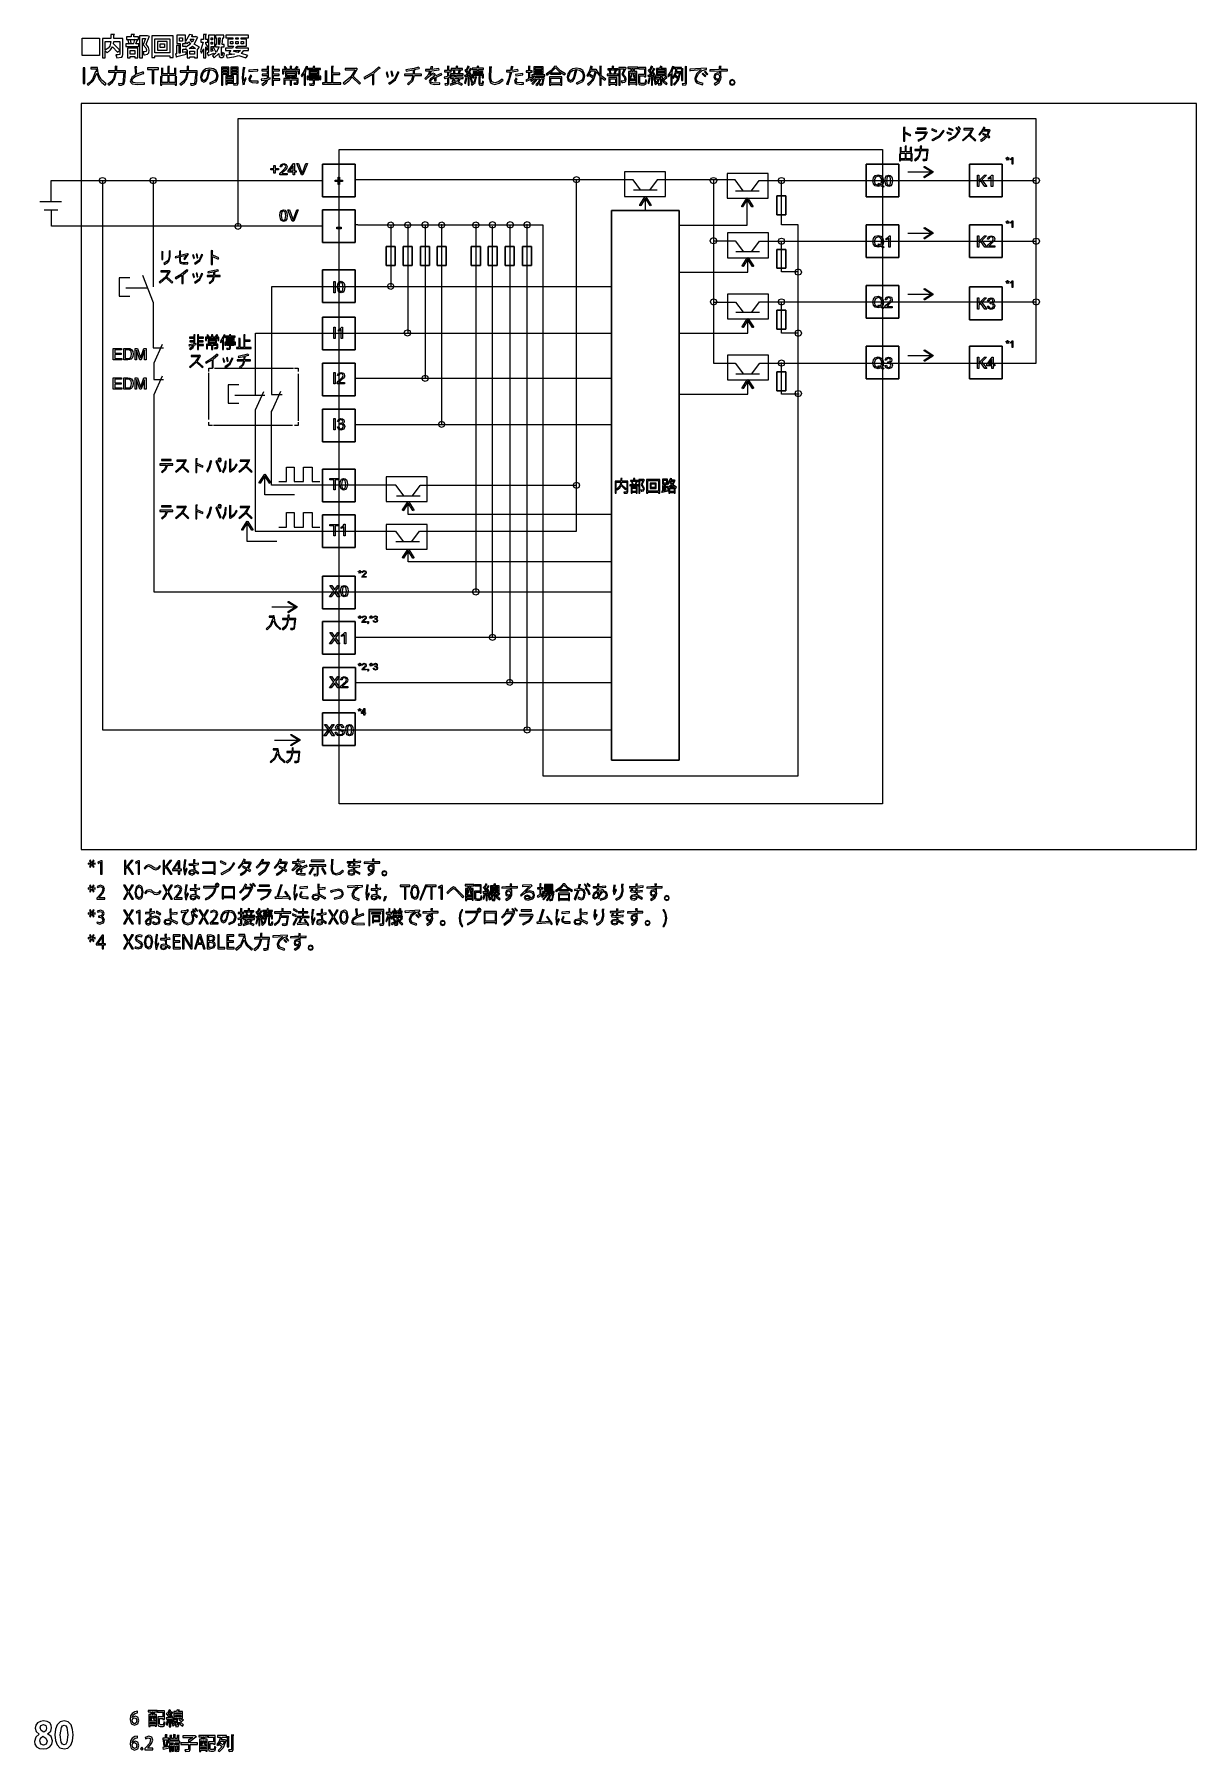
# Model space of a CAD drawing. Extents: x 11 to 192, y 10 to 277.
import ezdxf

# ---------------------------------------------------------------- set-up
doc = ezdxf.new("R2010")
doc.units = 0

msp = doc.modelspace()

# ---------------------------------------------------------------- linework, layer by layer
at = {"layer": '1'}
for p, q in [((18.525, 272.215098), (18.260417, 272.215098)), ((18.260417, 272.215098), (18.260417, 269.796646)), ((18.525, 269.796646), (18.525, 272.215098)), ((19.758513, 270.467921), (19.387025, 270.025766)), ((20.310933, 272.277109), (19.504783, 272.277109)), ((19.504783, 272.277109), (19.504783, 272.062136)), ((19.504783, 272.062136), (20.315067, 272.062136)), ((20.228251, 271.661128), (19.758513, 270.467921)), ((19.912509, 270.278269), (20.401883, 271.384143)), ((20.356408, 271.628055), (20.228251, 271.661128)), ((20.525907, 272.281243), (20.310933, 272.281243)), ((20.310933, 272.281243), (20.310933, 272.277109)), ((20.315067, 272.062136), (20.356408, 271.628055)), ((20.401883, 271.384143), (20.799274, 270.415212)), ((20.556977, 271.74704), (20.525907, 272.281243)), ((20.72176, 271.070984), (20.556977, 271.74704)), ((21.127613, 270.359272), (20.72176, 271.070984)), ((20.799274, 270.415212), (21.176834, 269.948768)), ((23.283355, 271.768614), (22.22089, 271.768614)), ((22.22089, 271.768614), (22.22089, 271.553641)), ((22.22089, 271.553641), (23.275087, 271.553641)), ((23.018773, 270.587811), (22.677451, 270.113616)), ((22.874531, 269.983391), (23.233229, 270.498927)), ((23.275087, 271.553641), (23.018773, 270.587811)), ((23.233229, 270.498927), (23.498329, 271.553641)), ((23.28749, 271.933979), (23.283355, 271.768614)), ((23.572743, 272.454876), (23.28749, 272.471412)), ((23.28749, 272.471412), (23.28749, 271.933979)), ((23.498329, 271.553641), (24.635208, 271.553641)), ((23.506597, 271.768614), (23.510731, 271.933979)), ((24.643476, 271.768614), (23.506597, 271.768614)), ((23.510731, 272.409401), (23.572743, 272.454876)), ((23.510731, 271.933979), (23.510731, 272.409401)), ((24.635208, 271.553641), (24.440905, 269.804914)), ((24.742695, 271.772748), (24.643476, 271.768614)), ((24.866718, 271.760346), (24.742695, 271.772748)), ((24.780418, 270.21109), (24.862583, 271.685932)), ((24.862583, 271.685932), (24.866718, 271.760346)), ((25.852185, 270.712867), (25.622225, 270.234861)), ((26.457314, 271.131962), (25.852185, 270.712867)), ((25.853737, 270.247264), (25.999787, 270.562941)), ((25.999787, 270.562941), (26.395821, 270.862728)), ((26.659886, 272.380462), (26.312621, 272.409401)), ((26.312621, 272.409401), (26.457314, 271.131962)), ((26.395821, 270.862728), (27.647938, 271.363472)), ((26.564801, 272.306048), (26.659886, 272.380462)), ((26.668154, 271.231181), (26.564801, 272.306048)), ((27.656205, 271.611518), (26.668154, 271.231181)), ((27.647938, 271.363472), (27.714084, 271.346936)), ((27.738888, 271.35107), (27.656205, 271.611518)), ((27.714084, 271.346936), (27.738888, 271.35107)), ((30.008511, 272.210964), (28.317662, 272.210964)), ((28.317662, 272.210964), (28.317662, 271.991856)), ((28.317662, 271.991856), (29.028728, 271.991856)), ((29.028728, 271.991856), (29.028728, 269.796646)), ((29.293311, 269.796646), (29.293311, 271.991856)), ((29.293311, 271.991856), (30.008511, 271.991856)), ((30.008511, 271.991856), (30.008511, 272.210964)), ((30.629661, 270.842575), (30.348541, 270.859111)), ((30.348541, 270.859111), (30.348541, 269.523795)), ((30.749549, 272.148952), (30.472564, 272.169623)), ((30.472564, 272.169623), (30.472564, 271.069951)), ((30.472564, 271.069951), (31.46475, 271.069951)), ((30.563515, 270.7971), (30.629661, 270.842575)), ((30.563515, 269.94134), (30.563515, 270.7971)), ((30.683404, 272.107611), (30.749549, 272.148952)), ((30.683404, 271.28079), (30.683404, 272.107611)), ((31.46475, 271.28079), (30.683404, 271.28079)), ((31.745869, 272.446608), (31.46475, 272.463144)), ((31.46475, 272.463144), (31.46475, 271.28079)), ((31.46475, 271.069951), (31.46475, 269.94134)), ((31.683857, 272.401133), (31.745869, 272.446608)), ((31.683857, 271.28079), (31.683857, 272.401133)), ((32.498276, 271.28079), (31.683857, 271.28079)), ((31.683857, 269.94134), (31.683857, 271.069951)), ((31.683857, 271.069951), (32.717384, 271.069951)), ((32.779395, 272.153086), (32.498276, 272.169623)), ((32.498276, 272.169623), (32.498276, 271.28079)), ((32.907553, 270.838441), (32.626433, 270.859111)), ((32.626433, 270.859111), (32.626433, 269.94134)), ((32.717384, 272.107611), (32.779395, 272.153086)), ((32.717384, 271.069951), (32.717384, 272.107611)), ((32.845541, 270.7971), (32.907553, 270.838441)), ((32.845541, 269.532063), (32.845541, 270.7971)), ((34.486781, 271.768614), (33.424316, 271.768614)), ((33.424316, 271.768614), (33.424316, 271.553641)), ((33.424316, 271.553641), (34.478513, 271.553641)), ((34.222198, 270.587811), (33.880876, 270.113616)), ((34.077956, 269.983391), (34.436655, 270.498927)), ((34.478513, 271.553641), (34.222198, 270.587811)), ((34.436655, 270.498927), (34.701754, 271.553641)), ((34.490915, 271.933979), (34.486781, 271.768614)), ((34.776169, 272.454876), (34.490915, 272.471412)), ((34.490915, 272.471412), (34.490915, 271.933979)), ((34.701754, 271.553641), (35.838633, 271.553641)), ((34.710023, 271.768614), (34.714157, 271.933979)), ((35.846902, 271.768614), (34.710023, 271.768614)), ((34.714157, 272.409401), (34.776169, 272.454876)), ((34.714157, 271.933979), (34.714157, 272.409401)), ((35.838633, 271.553641), (35.64433, 269.804914)), ((35.94612, 271.772748), (35.846902, 271.768614)), ((36.070144, 271.760346), (35.94612, 271.772748)), ((35.983844, 270.21109), (36.066009, 271.685932)), ((36.066009, 271.685932), (36.070144, 271.760346)), ((36.667134, 271.308049), (36.561068, 270.768161)), ((36.561068, 270.768161), (36.716097, 270.196104)), ((36.96311, 271.754145), (36.667134, 271.308049)), ((36.780176, 270.776429), (37.058711, 271.535554)), ((36.871643, 270.37077), (36.780176, 270.776429)), ((37.415665, 272.057614), (36.96311, 271.754145)), ((37.058711, 271.535554), (37.38537, 271.801364)), ((37.562555, 270.754725), (37.34461, 270.368445)), ((37.38537, 271.801364), (37.817836, 271.938113)), ((37.991469, 272.169622), (37.415665, 272.057614)), ((37.428908, 270.149014), (37.7119, 270.55267)), ((37.817836, 271.938113), (37.562555, 270.754725)), ((37.7119, 270.55267), (38.041078, 271.847162)), ((37.896384, 271.950515), (37.991469, 271.958783)), ((38.12376, 271.896772), (37.896384, 271.950515)), ((38.584067, 272.068854), (37.991469, 272.169622)), ((37.991469, 271.958783), (38.473996, 271.876295)), ((38.041078, 271.847162), (38.12376, 271.896772)), ((38.473996, 271.876295), (38.810022, 271.655443)), ((38.992956, 271.800654), (38.584067, 272.068854)), ((39.000901, 270.554027), (38.792968, 270.238478)), ((38.810022, 271.655443), (39.006521, 271.336148)), ((38.990889, 270.102053), (39.225628, 270.471345)), ((39.229762, 271.416182), (38.992956, 271.800654)), ((39.07047, 270.95833), (39.000901, 270.554027)), ((39.006521, 271.336148), (39.07047, 270.95833)), ((39.225628, 270.471345), (39.306114, 270.966598)), ((39.306114, 270.966598), (39.229762, 271.416182)), ((40.977326, 272.334987), (39.823911, 272.334987)), ((39.823911, 272.334987), (39.823911, 269.523795)), ((40.03475, 271.876101), (40.03475, 272.169623)), ((40.03475, 272.169623), (40.774755, 272.169623)), ((40.774755, 271.876101), (40.03475, 271.876101)), ((40.03475, 271.714871), (40.774755, 271.714871)), ((40.03475, 271.408947), (40.03475, 271.714871)), ((40.774755, 271.408947), (40.03475, 271.408947)), ((40.03475, 269.523795), (40.03475, 271.239449)), ((40.03475, 271.239449), (40.977326, 271.239449)), ((41.729733, 270.991403), (40.530843, 270.991403)), ((40.530843, 270.991403), (40.530843, 269.660221)), ((40.72928, 270.499444), (40.72928, 270.81777)), ((40.72928, 270.81777), (41.523028, 270.81777)), ((41.523028, 270.499444), (40.72928, 270.499444)), ((40.774755, 272.169623), (40.774755, 271.876101)), ((40.774755, 271.714871), (40.774755, 271.408947)), ((40.977326, 271.239449), (40.977326, 272.334987)), ((41.279116, 272.334987), (41.279116, 271.239449)), ((42.465604, 272.334987), (41.279116, 272.334987)), ((41.279116, 271.239449), (42.250631, 271.239449)), ((41.485821, 271.876101), (41.485821, 272.169623)), ((41.485821, 272.169623), (42.250631, 272.169623)), ((42.250631, 271.876101), (41.485821, 271.876101)), ((41.485821, 271.714871), (42.250631, 271.714871)), ((41.485821, 271.404813), (41.485821, 271.714871)), ((42.250631, 271.404813), (41.485821, 271.404813)), ((41.523028, 270.81777), (41.523028, 270.499444)), ((41.729733, 269.829719), (41.729733, 270.991403)), ((42.250631, 272.169623), (42.250631, 271.876101)), ((42.250631, 271.714871), (42.250631, 271.404813)), ((42.250631, 271.239449), (42.250631, 269.821451)), ((42.465604, 269.821451), (42.465604, 272.334987)), ((43.222146, 272.29778), (43.056781, 270.751624)), ((43.056781, 270.751624), (43.193207, 269.660221)), ((43.557008, 272.239902), (43.222146, 272.29778)), ((43.284157, 270.759893), (43.453655, 272.190293)), ((43.325498, 270.131509), (43.284157, 270.759893)), ((43.565276, 270.735088), (43.325498, 270.131509)), ((43.428852, 269.949608), (43.701703, 270.594528)), ((43.453655, 272.190293), (43.557008, 272.239902)), ((43.701703, 270.594528), (43.565276, 270.735088)), ((44.367293, 271.086487), (44.069637, 270.474639)), ((44.069637, 270.474639), (44.207613, 270.135643)), ((45.491771, 271.979454), (44.11098, 271.859565)), ((44.11098, 271.859565), (44.115112, 271.640457)), ((44.115112, 271.640457), (45.51244, 271.760346)), ((44.301147, 270.499444), (44.573998, 270.995537)), ((44.390935, 270.286731), (44.301147, 270.499444)), ((44.573998, 270.995537), (44.367293, 271.086487)), ((45.51244, 271.760346), (45.491771, 271.979454)), ((46.937672, 270.598662), (46.011632, 270.445701)), ((46.011632, 270.445701), (46.094314, 270.201788)), ((46.974879, 271.97532), (46.123253, 271.97532)), ((46.123253, 271.97532), (46.123253, 271.772748)), ((46.123253, 271.772748), (46.974879, 271.772748)), ((46.974879, 271.255985), (46.164594, 271.255985)), ((46.164594, 271.255985), (46.164594, 271.057548)), ((46.164594, 271.057548), (46.974879, 271.057548)), ((46.850856, 269.920152), (47.115438, 270.433298)), ((46.974879, 270.95833), (46.937672, 270.598662)), ((47.24773, 272.446608), (46.974879, 272.45901)), ((46.974879, 272.45901), (46.974879, 271.97532)), ((46.974879, 271.772748), (46.974879, 271.255985)), ((46.974879, 271.057548), (46.974879, 270.95833)), ((47.115438, 270.433298), (47.454435, 270.499444)), ((47.160915, 270.640004), (47.185718, 270.954196)), ((47.446166, 270.689613), (47.160915, 270.640004)), ((47.185718, 272.401133), (47.24773, 272.446608)), ((47.185718, 270.954196), (47.185718, 272.401133)), ((47.454435, 270.499444), (47.446166, 270.689613)), ((48.020808, 272.446608), (47.743824, 272.45901)), ((47.743824, 272.45901), (47.743824, 269.527929)), ((47.954663, 272.401133), (48.020808, 272.446608)), ((47.954663, 271.97532), (47.954663, 272.401133)), ((48.893105, 271.97532), (47.954663, 271.97532)), ((47.954663, 271.255985), (47.954663, 271.772749)), ((47.954663, 271.772749), (48.893105, 271.772749)), ((48.831093, 271.255985), (47.954663, 271.255985)), ((47.954663, 270.520115), (47.954663, 271.057548)), ((47.954663, 271.057548), (48.831093, 271.057548)), ((48.950982, 270.520115), (47.954663, 270.520115)), ((48.831093, 271.057548), (48.831093, 271.255985)), ((48.893105, 271.772749), (48.893105, 271.97532)), ((48.950982, 270.317543), (48.950982, 270.520115)), ((49.856351, 271.987722), (49.339588, 271.987722)), ((49.339588, 271.987722), (49.339588, 271.326265)), ((49.339588, 271.326265), (49.542159, 271.326265)), ((49.542159, 271.326265), (49.542159, 271.793419)), ((49.542159, 271.793419), (51.803515, 271.793419)), ((50.542613, 270.569724), (49.550428, 270.569724)), ((49.550428, 270.569724), (49.550428, 269.664355)), ((49.790206, 272.446608), (49.604171, 272.363926)), ((49.604171, 272.363926), (49.856351, 271.987722)), ((50.075459, 272.0456), (49.790206, 272.446608)), ((51.522396, 271.541239), (49.835681, 271.541239)), ((49.835681, 271.541239), (49.835681, 270.838441)), ((49.835681, 270.838441), (50.542613, 270.838441)), ((49.95557, 271.987722), (50.075459, 272.0456)), ((50.542613, 271.987722), (49.95557, 271.987722)), ((50.034118, 271.003805), (50.034118, 271.375874)), ((50.034118, 271.375874), (51.311556, 271.375874)), ((51.311556, 271.003805), (50.034118, 271.003805)), ((50.819598, 272.45901), (50.542613, 272.479681)), ((50.542613, 272.479681), (50.542613, 271.987722)), ((50.542613, 270.838441), (50.542613, 270.569724)), ((50.761721, 272.417669), (50.819598, 272.45901)), ((50.761721, 271.987722), (50.761721, 272.417669)), ((51.336361, 271.987722), (50.761721, 271.987722)), ((50.761721, 270.826038), (50.798927, 270.838441)), ((50.761721, 270.569724), (50.761721, 270.826038)), ((51.803515, 270.569724), (50.761721, 270.569724)), ((50.798927, 270.838441), (51.522396, 270.838441)), ((51.518262, 272.454876), (51.241277, 272.033197)), ((51.241277, 272.033197), (51.336361, 271.987722)), ((51.311556, 271.375874), (51.311556, 271.003805)), ((51.443848, 271.987722), (51.704297, 272.322585)), ((52.014355, 271.987722), (51.443848, 271.987722)), ((51.770442, 272.347389), (51.518262, 272.454876)), ((51.522396, 270.838441), (51.522396, 271.541239)), ((51.704297, 272.322585), (51.770442, 272.347389)), ((51.803515, 271.793419), (51.803515, 271.326265)), ((51.803515, 271.326265), (52.014355, 271.326265)), ((51.803515, 269.908267), (51.803515, 270.569724)), ((52.014355, 271.326265), (52.014355, 271.987722)), ((52.700616, 271.659577), (52.278937, 271.024475)), ((52.278937, 271.024475), (52.390558, 270.826038)), ((52.390558, 270.826038), (52.754359, 271.346935)), ((53.035479, 272.45901), (52.700616, 271.659577)), ((52.754359, 271.346935), (52.754359, 269.523795)), ((52.948662, 271.714871), (53.217379, 272.343255)), ((53.023076, 271.690066), (52.948662, 271.714871)), ((52.961065, 271.652859), (53.023076, 271.690066)), ((52.961065, 269.523795), (52.961065, 271.652859)), ((53.28766, 272.376328), (53.035479, 272.45901)), ((55.321638, 270.941793), (53.180172, 270.941793)), ((53.180172, 270.941793), (53.180172, 270.400226)), ((53.217379, 272.343255), (53.28766, 272.376328)), ((54.143419, 272.15722), (53.225648, 272.15722)), ((53.225648, 272.15722), (53.225648, 271.971186)), ((53.225648, 271.971186), (55.2927, 271.971186)), ((53.374475, 270.400226), (53.374475, 270.768161)), ((53.374475, 270.768161), (55.123201, 270.768161)), ((55.036386, 271.781017), (53.486097, 271.781017)), ((53.486097, 271.781017), (53.486097, 271.144365)), ((53.486097, 271.144365), (55.036386, 271.144365)), ((54.999179, 270.536651), (53.53157, 270.536651)), ((53.53157, 270.536651), (53.53157, 270.35475)), ((53.688668, 271.301461), (53.688668, 271.623921)), ((53.688668, 271.623921), (54.825545, 271.623921)), ((54.825545, 271.301461), (53.688668, 271.301461)), ((54.416271, 272.446608), (54.143419, 272.463144)), ((54.143419, 272.463144), (54.143419, 272.15722)), ((54.358391, 272.405267), (54.416271, 272.446608)), ((54.358391, 272.15722), (54.358391, 272.405267)), ((55.2927, 272.15722), (54.358391, 272.15722)), ((54.825545, 271.623921), (54.825545, 271.301461)), ((54.999179, 270.35475), (54.999179, 270.536651)), ((55.036386, 271.144365), (55.036386, 271.781017)), ((55.123201, 270.768161), (55.123201, 270.40436)), ((55.2927, 271.971186), (55.2927, 272.15722)), ((55.321638, 270.40436), (55.321638, 270.941793)), ((56.304524, 271.739676), (56.019268, 271.760346)), ((56.019268, 271.760346), (56.019268, 269.899999)), ((56.238378, 271.694201), (56.304524, 271.739676)), ((56.238378, 269.899999), (56.238378, 271.694201)), ((57.284306, 272.446608), (56.994919, 272.467278)), ((56.994919, 272.467278), (56.994919, 269.899999)), ((57.21816, 272.405267), (57.284306, 272.446608)), ((57.21816, 271.384143), (57.21816, 272.405267)), ((58.268222, 271.384143), (57.21816, 271.384143)), ((57.21816, 271.173303), (58.268222, 271.173303)), ((57.21816, 269.899999), (57.21816, 271.173303)), ((58.268222, 271.173303), (58.268222, 271.384143)), ((59.983877, 270.818804), (58.83046, 269.858658)), ((60.814831, 272.148952), (59.13225, 272.148952)), ((59.13225, 272.148952), (59.13225, 271.933979)), ((59.13225, 271.933979), (60.690809, 271.933979)), ((59.673818, 270.194554), (60.215385, 270.755759)), ((60.690809, 271.933979), (59.983877, 270.818804)), ((60.215385, 270.755759), (61.331596, 269.689159)), ((60.364215, 270.933525), (60.996733, 272.024929)), ((61.525899, 269.858658), (60.364215, 270.933525)), ((60.856173, 272.165489), (60.814831, 272.148952)), ((61.038072, 272.062136), (60.856173, 272.165489)), ((60.996733, 272.024929), (61.038072, 272.062136)), ((63.310798, 271.480777), (62.013722, 270.718552)), ((62.013722, 270.718552), (62.146014, 270.544919)), ((62.146014, 270.544919), (63.357305, 271.255985)), ((64.341225, 272.363926), (63.310798, 271.480777)), ((63.357305, 271.255985), (63.357305, 269.623014)), ((63.584681, 271.404813), (64.485916, 272.161354)), ((63.659095, 271.367606), (63.584681, 271.404813)), ((63.588815, 271.326265), (63.659095, 271.367606)), ((63.588815, 269.623014), (63.588815, 271.326265)), ((64.580983, 272.186159), (64.341225, 272.363926)), ((64.485916, 272.161354), (64.518972, 272.15722)), ((64.518972, 272.15722), (64.580983, 272.186159)), ((65.663105, 271.537105), (65.489472, 271.483361)), ((65.489472, 271.483361), (65.720982, 270.805368)), ((65.898746, 270.854977), (65.663105, 271.537105)), ((65.720982, 270.805368), (65.898746, 270.854977)), ((66.432046, 271.690066), (66.246013, 271.648725)), ((66.246013, 271.648725), (66.394839, 270.933525)), ((66.793782, 270.460687), (66.393419, 270.089715)), ((66.394839, 270.933525), (66.580876, 270.966598)), ((66.580876, 270.966598), (66.432046, 271.690066)), ((67.308478, 271.586714), (66.793782, 270.460687)), ((66.943643, 270.349066), (67.490377, 271.483361)), ((67.556523, 271.5123), (67.308478, 271.586714)), ((67.490377, 271.483361), (67.556523, 271.5123)), ((69.697999, 271.23118), (68.387485, 271.23118)), ((68.387485, 271.23118), (68.387485, 271.020341)), ((68.387485, 271.020341), (69.685595, 271.020341)), ((69.887652, 272.152569), (68.561122, 271.913308)), ((68.561122, 271.913308), (68.627268, 271.731407)), ((68.627268, 271.731407), (69.718672, 271.909174)), ((69.685595, 271.020341), (69.450985, 270.296873)), ((69.666992, 270.215741), (69.908836, 271.020341)), ((69.718672, 271.909174), (69.697999, 271.23118)), ((70.528955, 272.351523), (69.887652, 272.152569)), ((69.908836, 271.020341), (71.016778, 271.020341)), ((69.90884, 271.950515), (70.619908, 272.15722)), ((70.012193, 271.938113), (69.90884, 271.950515)), ((69.929502, 271.231181), (69.946047, 271.884369)), ((71.016771, 271.231181), (69.929502, 271.231181)), ((69.946047, 271.884369), (70.012193, 271.938113)), ((70.698454, 272.165488), (70.528955, 272.351523)), ((70.619908, 272.15722), (70.657115, 272.15722)), ((70.657115, 272.15722), (70.698454, 272.165488)), ((71.016778, 271.020341), (71.016771, 271.231181)), ((71.984157, 271.034294), (71.53354, 270.577992)), ((71.53354, 270.577992), (71.690635, 270.420896)), ((72.178462, 271.950515), (71.628624, 271.950515)), ((71.628624, 271.950515), (71.628624, 271.747944)), ((71.628624, 271.747944), (72.335558, 271.747944)), ((71.690635, 270.420896), (72.037902, 270.768161)), ((72.335558, 271.747944), (71.984157, 271.034294)), ((72.037902, 270.768161), (72.439943, 271.110775)), ((72.393434, 271.950515), (72.178462, 271.950515)), ((72.434258, 270.539752), (72.190863, 270.131509)), ((72.339692, 271.214644), (72.571202, 271.752078)), ((72.34382, 271.214644), (72.339692, 271.214644)), ((72.856447, 271.42135), (72.34382, 271.214644)), ((72.476118, 272.405267), (72.393434, 271.950515)), ((72.409976, 270.139777), (72.601695, 270.433815)), ((73.034222, 270.916989), (72.434258, 270.539752)), ((72.439943, 271.110775), (72.798577, 271.214644)), ((72.790308, 272.36806), (72.476118, 272.405267)), ((72.571202, 271.752078), (73.761824, 271.929845)), ((72.601695, 270.433815), (73.063164, 270.718552)), ((72.629079, 271.958783), (72.711759, 272.310182)), ((73.724617, 272.144818), (72.629079, 271.958783)), ((72.711759, 272.310182), (72.790308, 272.36806)), ((72.798577, 271.214644), (72.956706, 271.14023)), ((73.117929, 271.312313), (72.856447, 271.42135)), ((72.956706, 271.14023), (73.034222, 270.916989)), ((73.067291, 270.590394), (73.050746, 270.205923)), ((73.063164, 270.718552), (73.067291, 270.590394)), ((73.249186, 271.007939), (73.117929, 271.312313)), ((74.104946, 271.359338), (73.249186, 271.007939)), ((73.282256, 270.805368), (74.138015, 271.131962)), ((73.290511, 270.557321), (73.282256, 270.805368)), ((73.282256, 270.218325), (73.290511, 270.557321)), ((73.761824, 271.929845), (73.724617, 272.144818)), ((74.204171, 271.115426), (74.104946, 271.359338)), ((74.138015, 271.131962), (74.187626, 271.111291)), ((74.187626, 271.111291), (74.204171, 271.115426)), ((75.050625, 270.88805), (74.566932, 270.768161)), ((74.566932, 270.768161), (74.641347, 270.520115)), ((75.050625, 271.81409), (74.59587, 271.81409)), ((74.59587, 271.81409), (74.59587, 271.611518)), ((74.59587, 271.611518), (75.050625, 271.611518)), ((74.641347, 270.520115), (74.682689, 270.569724)), ((74.682689, 270.569724), (75.050625, 270.677211)), ((75.315207, 272.45901), (75.050625, 272.475546)), ((75.050625, 272.475546), (75.050625, 271.81409)), ((75.050625, 271.611518), (75.050625, 270.88805)), ((75.050625, 270.677211), (75.050625, 269.792512)), ((75.253196, 272.417669), (75.315207, 272.45901)), ((75.253196, 271.81409), (75.253196, 272.417669)), ((75.637667, 271.81409), (75.253196, 271.81409)), ((75.253196, 270.941793), (75.253196, 271.611518)), ((75.253196, 271.611518), (75.637667, 271.611518)), ((75.625263, 271.045146), (75.253196, 270.941793)), ((75.253196, 270.735088), (75.65007, 270.859111)), ((75.253196, 269.788378), (75.253196, 270.735088)), ((77.535222, 271.297326), (75.517779, 271.297326)), ((75.517779, 271.297326), (75.517779, 271.111292)), ((75.517779, 271.111292), (76.241247, 271.111292)), ((76.092417, 270.776429), (75.550852, 270.776429)), ((75.550852, 270.776429), (75.550852, 270.58626)), ((75.550852, 270.58626), (76.005602, 270.58626)), ((75.65007, 270.859111), (75.625263, 271.045146)), ((75.637667, 271.611518), (75.637667, 271.81409)), ((76.402477, 272.115879), (75.666605, 272.115879)), ((75.666605, 272.115879), (75.666605, 271.929845)), ((75.666605, 271.929845), (77.402931, 271.929845)), ((76.005602, 270.58626), (75.749289, 270.077765)), ((76.150294, 271.892638), (75.960126, 271.851297)), ((75.960126, 271.851297), (76.075883, 271.322131)), ((76.063479, 270.255532), (76.228843, 270.58626)), ((76.075883, 271.322131), (76.278454, 271.367606)), ((76.241247, 271.111292), (76.092417, 270.776429)), ((76.278454, 271.367606), (76.150294, 271.892638)), ((76.228843, 270.58626), (76.8903, 270.58626)), ((76.319793, 270.776429), (76.460353, 271.082353)), ((77.50215, 270.776429), (76.319793, 270.776429)), ((76.679459, 272.45901), (76.402477, 272.475546)), ((76.402477, 272.475546), (76.402477, 272.115879)), ((76.460353, 271.082353), (76.526499, 271.111292)), ((76.526499, 271.111292), (77.535222, 271.111292)), ((76.8903, 270.58626), (76.571975, 270.086034)), ((76.621583, 272.417669), (76.679459, 272.45901)), ((76.621583, 272.115879), (76.621583, 272.417669)), ((77.402931, 272.115879), (76.621583, 272.115879)), ((76.906838, 271.913308), (76.716667, 271.35107)), ((76.716667, 271.35107), (76.894435, 271.301461)), ((76.774547, 270.007485), (77.109406, 270.58626)), ((76.894435, 271.301461), (77.101141, 271.822358)), ((77.167287, 271.855431), (76.906838, 271.913308)), ((77.101141, 271.822358), (77.167287, 271.855431)), ((77.109406, 270.58626), (77.50215, 270.58626)), ((77.402931, 271.929845), (77.402931, 272.115879)), ((77.50215, 270.58626), (77.50215, 270.776429)), ((77.535222, 271.111292), (77.535222, 271.297326)), ((77.932097, 271.053414), (77.717121, 271.053414)), ((77.717121, 271.053414), (77.770863, 270.81777)), ((77.915558, 270.648272), (77.72539, 269.875194)), ((77.857682, 271.967051), (77.74606, 271.830626)), ((77.74606, 271.830626), (78.155337, 271.35107)), ((77.770863, 270.81777), (77.820474, 270.859111)), ((77.820474, 270.859111), (78.266956, 270.875648)), ((77.965169, 271.867833), (77.857682, 271.967051)), ((77.882485, 269.796646), (78.089192, 270.557322)), ((78.142934, 270.590394), (77.915558, 270.648272)), ((78.155337, 271.35107), (77.932097, 271.053414)), ((78.250421, 272.475546), (77.965169, 271.867833)), ((78.080923, 271.74381), (78.411651, 272.355658)), ((78.266956, 271.516434), (78.080923, 271.74381)), ((78.089192, 270.557322), (78.142934, 270.590394)), ((78.130534, 271.057548), (78.763049, 271.979454)), ((78.634892, 271.065816), (78.130534, 271.057548)), ((78.477797, 272.380462), (78.250421, 272.475546)), ((78.610088, 272.115879), (78.266956, 271.516434)), ((78.266956, 270.875648), (78.266956, 269.527929)), ((78.411651, 272.355658), (78.477797, 272.380462)), ((78.618357, 271.446154), (78.457127, 271.380009)), ((78.457127, 271.380009), (78.634892, 271.065816)), ((78.457127, 270.883916), (78.709307, 270.900452)), ((78.457127, 269.527929), (78.457127, 270.883916)), ((78.742379, 270.652406), (78.58115, 270.602797)), ((78.58115, 270.602797), (78.771318, 269.982681)), ((78.833329, 272.008393), (78.610088, 272.115879)), ((78.944951, 270.784697), (78.618357, 271.446154)), ((78.709307, 270.900452), (78.775452, 270.706149)), ((78.944951, 270.040558), (78.742379, 270.652406)), ((78.763049, 271.979454), (78.833329, 272.008393)), ((78.775452, 270.706149), (78.944951, 270.784697)), ((79.701492, 272.165489), (78.936682, 272.165489)), ((78.936682, 272.165489), (78.936682, 271.979454)), ((78.936682, 271.979454), (79.701492, 271.979454)), ((80.668873, 271.247717), (78.969755, 271.247717)), ((78.969755, 271.247717), (78.969755, 270.660674)), ((78.969755, 270.660674), (79.159923, 270.660674)), ((79.060704, 271.67353), (79.060704, 271.487495)), ((79.701492, 271.67353), (79.060704, 271.67353)), ((79.060704, 271.487495), (80.553117, 271.487495)), ((79.159923, 270.660674), (79.159923, 271.069951)), ((79.159923, 271.069951), (80.470436, 271.069951)), ((79.366629, 270.821904), (79.212631, 270.083966)), ((79.635346, 270.805368), (79.366629, 270.821904)), ((79.388851, 269.974929), (79.57747, 270.759893)), ((79.57747, 270.759893), (79.635346, 270.805368)), ((79.974344, 272.463144), (79.701492, 272.479681)), ((79.701492, 272.479681), (79.701492, 272.165489)), ((79.701492, 271.979454), (79.701492, 271.67353)), ((79.908198, 272.417669), (79.974344, 272.463144)), ((79.908198, 272.165489), (79.908198, 272.417669)), ((80.685408, 272.165489), (79.908198, 272.165489)), ((79.908198, 271.67353), (79.908198, 271.979454)), ((79.908198, 271.979454), (80.685408, 271.979454)), ((80.553117, 271.67353), (79.908198, 271.67353)), ((80.197585, 270.809502), (79.941271, 270.830173)), ((79.941271, 270.830173), (79.941271, 269.825585)), ((80.139708, 270.768161), (80.197585, 270.809502)), ((80.139708, 269.825585), (80.139708, 270.768161)), ((80.470436, 271.069951), (80.470436, 270.660674)), ((80.470436, 270.660674), (80.668873, 270.660674)), ((80.553117, 271.487495), (80.553117, 271.67353)), ((80.668873, 270.660674), (80.668873, 271.247717)), ((80.685408, 271.979454), (80.685408, 272.165489)), ((81.623851, 272.36806), (81.57424, 270.594528)), ((81.57424, 270.594528), (81.793349, 269.902583)), ((81.971114, 272.339121), (81.623851, 272.36806)), ((81.814019, 270.590394), (81.871896, 272.268841)), ((81.981968, 270.062262), (81.814019, 270.590394)), ((81.871896, 272.268841), (81.971114, 272.339121)), ((83.591684, 270.491176), (83.03048, 270.035907)), ((83.736379, 270.305141), (83.591684, 270.491176)), ((84.459847, 271.801687), (84.269679, 271.801687)), ((84.269679, 271.801687), (84.273806, 271.586714)), ((84.273806, 271.586714), (84.856714, 271.590848)), ((84.620554, 270.56869), (84.282075, 269.701562)), ((84.889794, 271.801687), (84.459847, 271.801687)), ((84.509451, 269.614746), (85.092358, 271.599116)), ((84.856714, 271.590848), (84.620554, 270.56869)), ((84.972478, 272.421803), (84.889794, 271.801687)), ((85.299072, 272.38873), (84.972478, 272.421803)), ((85.092358, 271.599116), (86.068009, 271.781017)), ((85.125438, 271.822358), (85.203988, 272.326719)), ((86.014271, 272.000124), (85.125438, 271.822358)), ((85.203988, 272.326719), (85.299072, 272.38873)), ((85.708346, 270.627601), (85.514043, 270.168716)), ((86.824557, 271.359338), (85.671142, 271.198108)), ((85.671142, 271.198108), (85.724884, 270.999671)), ((85.902652, 270.544919), (85.708346, 270.627601)), ((85.724884, 270.999671), (86.824557, 271.144365)), ((85.737288, 270.19352), (85.902652, 270.544919)), ((86.068009, 271.781017), (86.014271, 272.000124)), ((86.824557, 271.144365), (86.824557, 271.359338)), ((87.704086, 270.524249), (87.261739, 270.338214)), ((87.704086, 271.781017), (87.315481, 271.781017)), ((87.315481, 271.781017), (87.315481, 271.574311)), ((87.315481, 271.574311), (87.704086, 271.574311)), ((87.402296, 270.156313), (88.299398, 270.582126)), ((87.968669, 272.454876), (87.704086, 272.471412)), ((87.704086, 272.471412), (87.704086, 271.781017)), ((87.704086, 271.574311), (87.704086, 270.524249)), ((87.906658, 272.413535), (87.968669, 272.454876)), ((87.906658, 271.781017), (87.906658, 272.413535)), ((88.266325, 271.781017), (87.906658, 271.781017)), ((87.906658, 271.574311), (88.266325, 271.574311)), ((87.906658, 270.611065), (87.906658, 271.574311)), ((88.253925, 270.772295), (87.906658, 270.611065)), ((88.667333, 270.962464), (88.014146, 270.272068)), ((88.150572, 270.143911), (88.597053, 270.540785)), ((90.225892, 271.148499), (88.196045, 271.148499)), ((88.196045, 271.148499), (88.196045, 270.962464)), ((88.196045, 270.962464), (88.667333, 270.962464)), ((88.940185, 270.540785), (88.212583, 269.775976)), ((88.299398, 270.582126), (88.253925, 270.772295)), ((88.266325, 271.574311), (88.266325, 271.781017)), ((88.361409, 269.63955), (89.134488, 270.540785)), ((88.526773, 272.376328), (88.526773, 271.342802)), ((89.994382, 272.376328), (88.526773, 272.376328)), ((88.526773, 271.342802), (89.994382, 271.342802)), ((88.597053, 270.540785), (88.940185, 270.540785)), ((88.721076, 271.942247), (88.721076, 272.215098)), ((88.721076, 272.215098), (89.795945, 272.215098)), ((89.795945, 271.942247), (88.721076, 271.942247)), ((88.721076, 271.508166), (88.721076, 271.785151)), ((88.721076, 271.785151), (89.795945, 271.785151)), ((89.795945, 271.508166), (88.721076, 271.508166)), ((88.741762, 270.718552), (88.886454, 270.962464)), ((89.994396, 270.718552), (88.741762, 270.718552)), ((88.886454, 270.962464), (90.225906, 270.962464)), ((89.134488, 270.540785), (89.473485, 270.540785)), ((89.473485, 270.540785), (89.217169, 270.018854)), ((89.389768, 269.955292), (89.65125, 270.540785)), ((89.65125, 270.540785), (89.936505, 270.540785)), ((89.936505, 270.540785), (89.787676, 269.734635)), ((89.795945, 272.215098), (89.795945, 271.942247)), ((89.795945, 271.785151), (89.795945, 271.508166)), ((89.95304, 269.610611), (90.143208, 270.640004)), ((89.994382, 271.342802), (89.994382, 272.376328)), ((90.039872, 270.722686), (89.994396, 270.718552)), ((90.155626, 270.706149), (90.039872, 270.722686)), ((90.143208, 270.640004), (90.155626, 270.706149)), ((90.225906, 270.962464), (90.225892, 271.148499)), ((91.239264, 271.820808), (90.436732, 271.264254)), ((90.436732, 271.264254), (90.569024, 271.094755)), ((90.569024, 271.094755), (91.356571, 271.641491)), ((92.913061, 270.809502), (90.957629, 270.809502)), ((90.957629, 270.809502), (90.957629, 269.523795)), ((92.743562, 271.42135), (91.118858, 271.42135)), ((91.118858, 271.42135), (91.118858, 271.227047)), ((91.118858, 271.227047), (92.743562, 271.227047)), ((91.168466, 269.854524), (91.168466, 270.611065)), ((91.168466, 270.611065), (92.698086, 270.611065)), ((91.809254, 272.479681), (91.239264, 271.820808)), ((91.356571, 271.641491), (91.920876, 272.256439)), ((92.123447, 272.45901), (91.809254, 272.479681)), ((91.920876, 272.256439), (92.538923, 271.632189)), ((92.057302, 272.413535), (92.123447, 272.45901)), ((92.683618, 271.786701), (92.057302, 272.413535)), ((92.538923, 271.632189), (93.305801, 271.11956)), ((93.446361, 271.305595), (92.683618, 271.786701)), ((92.698086, 270.611065), (92.698086, 269.854524)), ((92.743562, 271.227047), (92.743562, 271.42135)), ((92.913061, 269.523795), (92.913061, 270.809502)), ((93.305801, 271.11956), (93.446361, 271.305595)), ((93.833544, 271.308049), (93.727479, 270.768161)), ((93.727479, 270.768161), (93.882508, 270.196104)), ((94.12952, 271.754145), (93.833544, 271.308049)), ((93.946585, 270.776429), (94.22512, 271.535554)), ((94.038052, 270.37077), (93.946585, 270.776429)), ((94.582076, 272.057614), (94.12952, 271.754145)), ((94.22512, 271.535554), (94.55178, 271.801364)), ((94.728965, 270.754725), (94.51102, 270.368445)), ((94.55178, 271.801364), (94.984247, 271.938113)), ((95.15788, 272.169622), (94.582076, 272.057614)), ((94.595319, 270.149014), (94.878311, 270.55267)), ((94.984247, 271.938113), (94.728965, 270.754725)), ((94.878311, 270.55267), (95.207487, 271.847162)), ((95.062796, 271.950515), (95.15788, 271.958783)), ((95.290171, 271.896772), (95.062796, 271.950515)), ((95.750478, 272.068854), (95.15788, 272.169622)), ((95.15788, 271.958783), (95.640407, 271.876295)), ((95.207487, 271.847162), (95.290171, 271.896772)), ((95.640407, 271.876295), (95.976431, 271.655443)), ((96.159366, 271.800654), (95.750478, 272.068854)), ((96.167311, 270.554027), (95.959378, 270.238478)), ((95.976431, 271.655443), (96.172931, 271.336148)), ((96.157299, 270.102053), (96.392039, 270.471345)), ((96.396173, 271.416182), (96.159366, 271.800654)), ((96.23688, 270.95833), (96.167311, 270.554027)), ((96.172931, 271.336148), (96.23688, 270.95833)), ((96.392039, 270.471345), (96.472525, 270.966598)), ((96.472525, 270.966598), (96.396173, 271.416182)), ((97.176327, 271.65286), (96.806326, 271.024476)), ((96.806326, 271.024476), (96.955152, 270.883916)), ((96.955152, 270.883916), (97.442979, 271.772749)), ((97.422306, 272.479681), (97.176327, 271.65286)), ((97.327222, 271.173303), (97.211469, 271.020342)), ((97.211469, 271.020342), (97.753035, 270.623467)), ((97.848119, 270.81777), (97.327222, 271.173303)), ((97.753035, 270.623467), (97.378383, 270.076215)), ((97.686889, 272.417669), (97.422306, 272.479681)), ((97.442979, 271.772749), (98.10857, 271.772749)), ((97.513259, 271.97532), (97.620743, 272.380462)), ((98.187116, 271.97532), (97.513259, 271.97532)), ((97.620743, 272.380462), (97.686889, 272.417669)), ((97.825899, 270.319094), (98.286335, 271.594982)), ((98.10857, 271.772749), (97.848119, 270.81777)), ((98.228458, 271.983588), (98.187116, 271.97532)), ((98.369018, 271.92571), (98.228458, 271.983588)), ((98.286335, 271.594982), (98.798965, 270.929391)), ((98.307036, 271.706603), (98.335963, 271.888503)), ((98.410385, 271.747944), (98.307036, 271.706603)), ((98.335963, 271.888503), (98.369018, 271.92571)), ((98.798994, 271.218778), (98.410385, 271.747944)), ((98.798965, 270.929391), (98.798965, 269.527929)), ((98.798994, 272.471412), (98.798994, 271.218778)), ((99.080083, 272.450742), (98.798994, 272.471412)), ((99.018072, 272.405267), (99.080083, 272.450742)), ((99.018072, 270.995537), (99.018072, 272.405267)), ((99.762212, 270.487042), (99.018072, 270.995537)), ((99.018072, 269.527929), (99.018072, 270.718552)), ((99.018072, 270.718552), (99.613383, 270.309275)), ((99.613383, 270.309275), (99.762212, 270.487042)), ((101.101689, 271.222912), (99.981347, 271.222912)), ((99.981347, 271.222912), (99.981347, 271.024475)), ((99.981347, 271.024475), (101.655658, 271.024475)), ((100.725484, 272.103477), (100.064027, 272.103477)), ((100.064027, 272.103477), (100.064027, 271.913308)), ((100.064027, 271.913308), (101.601916, 271.913308)), ((101.461356, 270.730954), (100.200453, 270.730954)), ((100.200453, 270.730954), (100.200453, 269.523795)), ((100.448501, 271.83476), (100.270733, 271.797553)), ((100.270733, 271.797553), (100.411294, 271.272522)), ((100.407159, 269.895865), (100.407159, 270.540785)), ((100.407159, 270.540785), (101.25465, 270.540785)), ((100.411294, 271.272522), (100.597327, 271.317997)), ((100.597327, 271.317997), (100.448501, 271.83476)), ((100.994201, 272.45901), (100.725484, 272.475546)), ((100.725484, 272.475546), (100.725484, 272.103477)), ((100.93219, 272.417669), (100.994201, 272.45901)), ((100.93219, 272.103477), (100.93219, 272.417669)), ((101.601916, 272.103477), (100.93219, 272.103477)), ((101.205042, 271.867833), (101.002471, 271.255985)), ((101.002471, 271.255985), (101.101689, 271.222912)), ((101.184373, 271.222912), (101.38281, 271.76448)), ((101.655658, 271.222912), (101.184373, 271.222912)), ((101.448956, 271.797553), (101.205042, 271.867833)), ((101.25465, 270.540785), (101.25465, 269.895865)), ((101.38281, 271.76448), (101.448956, 271.797553)), ((101.461356, 269.544466), (101.461356, 270.730954)), ((101.601916, 271.913308), (101.601916, 272.103477)), ((101.655658, 271.024475), (101.655658, 271.222912)), ((102.755331, 272.285378), (101.779684, 272.285378)), ((101.779684, 272.285378), (101.779684, 269.527929)), ((101.986387, 269.527929), (101.986387, 272.082806)), ((101.986387, 272.082806), (102.618905, 272.082806)), ((102.618905, 272.082806), (102.217897, 271.214644)), ((102.217897, 271.214644), (102.598235, 270.79865)), ((102.445272, 271.247717), (102.908292, 272.194427)), ((102.815793, 270.81932), (102.445272, 271.247717)), ((102.598235, 270.79865), (102.718124, 270.466371)), ((102.718124, 270.466371), (102.616839, 270.205406)), ((102.796659, 272.293646), (102.755331, 272.285378)), ((102.93722, 272.2275), (102.796659, 272.293646)), ((102.928965, 270.462237), (102.815793, 270.81932)), ((102.871474, 270.173043), (102.928965, 270.462237)), ((102.908292, 272.194427), (102.93722, 272.2275)), ((104.710764, 272.330853), (103.15634, 272.330853)), ((103.15634, 272.330853), (103.15634, 272.144818)), ((103.15634, 272.144818), (103.648298, 272.144818)), ((103.648298, 271.656994), (103.267962, 271.656994)), ((103.267962, 271.656994), (103.267962, 269.56927)), ((103.445723, 270.462237), (103.445723, 271.470959)), ((103.445723, 271.470959), (103.673098, 271.470959)), ((104.417239, 270.462237), (103.445723, 270.462237)), ((103.634865, 270.970732), (103.466396, 270.673076)), ((103.466396, 270.673076), (103.578014, 270.58626)), ((103.578014, 270.58626), (103.761466, 270.923707)), ((103.673098, 271.268388), (103.634865, 270.970732)), ((103.648298, 272.144818), (103.648298, 271.656994)), ((103.673098, 271.470959), (103.673098, 271.268388)), ((103.761466, 270.923707), (103.80539, 271.264254)), ((103.80539, 271.264254), (103.80539, 271.470959)), ((103.80539, 271.470959), (104.032765, 271.470959)), ((103.809524, 271.656994), (103.809524, 272.144818)), ((103.809524, 272.144818), (104.032765, 272.144818)), ((104.032765, 271.656994), (103.809524, 271.656994)), ((104.032765, 272.144818), (104.032765, 271.656994)), ((104.032765, 271.470959), (104.032765, 270.933525)), ((104.032765, 270.933525), (104.181595, 270.74749)), ((104.169202, 270.937659), (104.169202, 271.470959)), ((104.169202, 271.470959), (104.41725, 271.470959)), ((104.198129, 270.883916), (104.169202, 270.937659)), ((104.181595, 270.74749), (104.284948, 270.74749)), ((104.194002, 271.656994), (104.194002, 272.144818)), ((104.194002, 272.144818), (104.710764, 272.144818)), ((104.603276, 271.656994), (104.194002, 271.656994)), ((104.264285, 270.883916), (104.198129, 270.883916)), ((104.309762, 271.090621), (104.264285, 270.883916)), ((104.284948, 270.74749), (104.417239, 270.871514)), ((104.41725, 271.036878), (104.309762, 271.090621)), ((104.417239, 270.871514), (104.417239, 270.462237)), ((104.41725, 271.470959), (104.41725, 271.036878)), ((104.603276, 269.610611), (104.603276, 271.656994)), ((104.710764, 272.144818), (104.710764, 272.330853)), ((106.000601, 272.306048), (104.814113, 272.306048)), ((104.814113, 272.306048), (104.814113, 272.103477)), ((104.814113, 272.103477), (105.78976, 272.103477)), ((105.78976, 271.193974), (104.843051, 271.193974)), ((104.843051, 271.193974), (104.843051, 269.924803)), ((105.053892, 270.995537), (105.78976, 270.995537)), ((105.053892, 269.920669), (105.053892, 270.995537)), ((105.78976, 272.103477), (105.78976, 271.193974)), ((105.78976, 270.995537), (105.78976, 270.842575)), ((105.78976, 270.842575), (106.000601, 270.842575)), ((106.000601, 270.842575), (106.000601, 272.306048)), ((106.512195, 271.053414), (106.288954, 271.053414)), ((106.288954, 271.053414), (106.34683, 270.81777)), ((106.49566, 270.648272), (106.297223, 269.875194)), ((106.433649, 271.950515), (106.322027, 271.814089)), ((106.322027, 271.814089), (106.731304, 271.346936)), ((106.34683, 270.81777), (106.392307, 270.859111)), ((106.392307, 270.859111), (106.855327, 270.875647)), ((106.537002, 271.855431), (106.433649, 271.950515)), ((106.454318, 269.792512), (106.669293, 270.557321)), ((106.731304, 270.58626), (106.49566, 270.648272)), ((106.731304, 271.346936), (106.512195, 271.053414)), ((106.838792, 272.475546), (106.537002, 271.855431)), ((106.652755, 271.735542), (106.995887, 272.351523)), ((106.842923, 271.5123), (106.652755, 271.735542)), ((106.669293, 270.557321), (106.731304, 270.58626)), ((106.714766, 271.057548), (107.351419, 271.979454)), ((107.248066, 271.065816), (106.714766, 271.057548)), ((107.062033, 272.380462), (106.838792, 272.475546)), ((107.198459, 272.115879), (106.842923, 271.5123)), ((106.855327, 270.875647), (106.855327, 269.527929)), ((106.995887, 272.351523), (107.062033, 272.380462)), ((107.045495, 270.883916), (107.33075, 270.900452)), ((107.045495, 269.527929), (107.045495, 270.883916)), ((107.219128, 271.450288), (107.062033, 271.380008)), ((107.062033, 271.380008), (107.248066, 271.065816)), ((107.326616, 270.652406), (107.161251, 270.598662)), ((107.161251, 270.598662), (107.359688, 269.999217)), ((107.4217, 272.008392), (107.198459, 272.115879)), ((107.57466, 270.792966), (107.219128, 271.450288)), ((107.537453, 270.061229), (107.326616, 270.652406)), ((107.33075, 270.900452), (107.40103, 270.710283)), ((107.351419, 271.979454), (107.4217, 272.008392)), ((107.40103, 270.710283), (107.57466, 270.792966)), ((108.033545, 270.718551), (107.479576, 270.718551)), ((107.479576, 270.718551), (107.479576, 270.532517)), ((107.479576, 270.532517), (107.942596, 270.532517)), ((108.136899, 272.144818), (107.63254, 272.144818)), ((107.63254, 272.144818), (107.63254, 271.020341)), ((107.63254, 271.020341), (108.265055, 271.020341)), ((107.942596, 270.532517), (107.706435, 270.074148)), ((107.826843, 271.665262), (107.826843, 271.967051)), ((107.826843, 271.967051), (108.934781, 271.967051)), ((108.934781, 271.665262), (107.826843, 271.665262)), ((107.826843, 271.198108), (107.826843, 271.499897)), ((107.826843, 271.499897), (108.934781, 271.499897)), ((108.934781, 271.198108), (107.826843, 271.198108)), ((107.904873, 270.018337), (108.165837, 270.644138)), ((108.070746, 270.72682), (108.033545, 270.718551)), ((108.190637, 270.673076), (108.070746, 270.72682)), ((108.277459, 272.47968), (108.136899, 272.144818)), ((108.165837, 270.644138), (108.190637, 270.673076)), ((108.265055, 271.020341), (108.265055, 269.763573)), ((108.546176, 272.413535), (108.277459, 272.47968)), ((108.356008, 272.144818), (108.480031, 272.380462)), ((109.141487, 272.144818), (108.356008, 272.144818)), ((108.649529, 270.466371), (108.463492, 271.020341)), ((108.463492, 271.020341), (109.141487, 271.020341)), ((108.463492, 269.763573), (108.463492, 270.474639)), ((108.463492, 270.474639), (108.740996, 270.012136)), ((108.480031, 272.380462), (108.546176, 272.413535)), ((109.079476, 270.867379), (108.649529, 270.466371)), ((108.740479, 270.321678), (109.211768, 270.697881)), ((108.934781, 271.967051), (108.934781, 271.665262)), ((108.934781, 271.499897), (108.934781, 271.198108)), ((109.282048, 270.714418), (109.079476, 270.867379)), ((109.141487, 271.020341), (109.141487, 272.144818)), ((109.211768, 270.697881), (109.282048, 270.714418)), ((109.826199, 271.659577), (109.435009, 271.024475)), ((109.435009, 271.024475), (109.538362, 270.81777)), ((109.538362, 270.81777), (109.873225, 271.326265)), ((110.133673, 272.45901), (109.826199, 271.659577)), ((109.873225, 271.326265), (109.873225, 269.523795)), ((110.067527, 271.714871), (110.311441, 272.343255)), ((110.137807, 271.690066), (110.067527, 271.714871)), ((110.079931, 271.652859), (110.137807, 271.690066)), ((110.079931, 269.523795), (110.079931, 271.652859)), ((110.381717, 272.376328), (110.133673, 272.45901)), ((110.500575, 271.374841), (110.162611, 270.72682)), ((110.162611, 270.72682), (110.299037, 270.577992)), ((110.299037, 270.577992), (110.728984, 271.446154)), ((110.311441, 272.343255), (110.381717, 272.376328)), ((110.352779, 272.306048), (110.352779, 272.115879)), ((111.547532, 272.306048), (110.352779, 272.306048)), ((110.352779, 272.115879), (110.671107, 272.115879)), ((110.671107, 272.115879), (110.500575, 271.374841)), ((110.654569, 271.04928), (110.56362, 270.88805)), ((110.56362, 270.88805), (110.968763, 270.549053)), ((111.039043, 270.74749), (110.654569, 271.04928)), ((110.968763, 270.549053), (110.674208, 270.039008)), ((110.728984, 271.446154), (111.204407, 271.446154)), ((110.778588, 271.636323), (110.877806, 272.115879)), ((111.278815, 271.636323), (110.778588, 271.636323)), ((110.877806, 272.115879), (111.547532, 272.115879)), ((111.204407, 271.446154), (111.039043, 270.74749)), ((111.070048, 270.293255), (111.423514, 271.557775)), ((111.316023, 271.644591), (111.278815, 271.636323)), ((111.448314, 271.594982), (111.316023, 271.644591)), ((111.423514, 271.557775), (111.448314, 271.594982)), ((111.79145, 272.099343), (111.535136, 272.115879)), ((111.535136, 272.115879), (111.535136, 270.259666)), ((111.547532, 272.115879), (111.547532, 272.306048)), ((111.733573, 272.053868), (111.79145, 272.099343)), ((111.733573, 270.259666), (111.733573, 272.053868)), ((112.39503, 272.413535), (112.134578, 272.430071)), ((112.134578, 272.430071), (112.134578, 269.804914)), ((112.33715, 272.372194), (112.39503, 272.413535)), ((112.33715, 269.804914), (112.33715, 272.372194)), ((115.433597, 272.198561), (112.824977, 272.049733)), ((112.824977, 272.049733), (112.849781, 271.768614)), ((112.849781, 271.768614), (112.920061, 271.818224)), ((112.920061, 271.818224), (114.615041, 271.950515)), ((113.88744, 271.305594), (113.593918, 270.598662)), ((113.593918, 270.598662), (113.660322, 270.216258)), ((113.837831, 270.598662), (114.127219, 271.246683)), ((113.898616, 270.297648), (113.837831, 270.598662)), ((114.615041, 271.950515), (113.88744, 271.305594)), ((114.127219, 271.246683), (114.776275, 271.801687)), ((114.776275, 271.801687), (115.31784, 271.967051)), ((114.883759, 271.421349), (114.776275, 271.326265)), ((114.776275, 271.326265), (115.193818, 270.883916)), ((115.313706, 270.983134), (114.883759, 271.421349)), ((115.226891, 271.702469), (115.115269, 271.607384)), ((115.115269, 271.607384), (115.53695, 271.169169)), ((115.193818, 270.883916), (115.313706, 270.983134)), ((115.656838, 271.264253), (115.226891, 271.702469)), ((115.31784, 271.967051), (115.433597, 271.962917)), ((115.433597, 271.962917), (115.433597, 272.198561)), ((115.53695, 271.169169), (115.656838, 271.264253)), ((116.681062, 271.92571), (115.957594, 271.909174)), ((115.957594, 271.909174), (115.965849, 271.698334)), ((115.965849, 271.698334), (117.42932, 271.747944)), ((116.744107, 271.271488), (116.573575, 270.846709)), ((116.573575, 270.846709), (116.734806, 270.448801)), ((117.421054, 271.950515), (116.681062, 271.92571)), ((116.734806, 270.448801), (117.106875, 270.292739)), ((117.144082, 271.44202), (116.744107, 271.271488)), ((116.780281, 270.846709), (116.887765, 271.134546)), ((116.887767, 270.579025), (116.780281, 270.846709)), ((116.887765, 271.134546), (117.156486, 271.251851)), ((117.131678, 270.478773), (116.887767, 270.579025)), ((117.106875, 270.292739), (117.433469, 270.462237)), ((117.392645, 270.588844), (117.131678, 270.478773)), ((117.131678, 270.478773), (117.131678, 270.478773)), ((117.441738, 271.342801), (117.144082, 271.44202)), ((117.156486, 271.251851), (117.442255, 271.091654)), ((117.437596, 270.462237), (117.177663, 270.044176)), ((117.48308, 270.838441), (117.392645, 270.588844)), ((117.73111, 272.434205), (117.400382, 272.446608)), ((117.400382, 272.446608), (117.421054, 271.950515)), ((117.410724, 269.945474), (117.689775, 270.462237)), ((117.42932, 271.747944), (117.441738, 271.342801)), ((117.433469, 270.462237), (117.437596, 270.462237)), ((117.442255, 271.091654), (117.48308, 270.838441)), ((117.64843, 272.36806), (117.73111, 272.434205)), ((117.652557, 271.958783), (117.64843, 272.36806)), ((118.690215, 271.983588), (117.652557, 271.958783)), ((117.660823, 271.752078), (118.690215, 271.76448)), ((117.681495, 271.103023), (117.660823, 271.752078)), ((117.718703, 270.768161), (117.681495, 271.103023)), ((117.689775, 270.462237), (117.718703, 270.768161)), ((118.690215, 271.76448), (118.690215, 271.983588)), ((119.446777, 270.416762), (119.134138, 270.284987)), ((119.764589, 270.283437), (119.446777, 270.416762)), ((119.446777, 270.416762), (119.446777, 270.416762)), ((18.260417, 269.796646), (18.525, 269.796646)), ((19.387025, 270.025766), (18.913606, 269.693293)), ((18.913606, 269.693293), (19.091372, 269.532063)), ((19.091372, 269.532063), (19.912509, 270.278269)), ((21.881893, 269.718098), (21.127613, 270.359272)), ((21.176834, 269.948768), (21.708261, 269.536197)), ((21.708261, 269.536197), (21.881893, 269.718098)), ((22.677451, 270.113616), (22.12994, 269.680891)), ((22.12994, 269.680891), (22.295304, 269.515527)), ((22.295304, 269.515527), (22.874531, 269.983391)), ((24.300345, 269.755305), (23.79185, 269.775976)), ((23.79185, 269.775976), (23.866264, 269.556868)), ((23.866264, 269.556868), (24.242468, 269.544466)), ((24.242468, 269.544466), (24.639342, 269.672623)), ((24.440905, 269.804914), (24.300345, 269.755305)), ((24.639342, 269.672623), (24.780418, 270.21109)), ((25.622225, 270.234861), (25.706135, 269.942179)), ((25.706135, 269.942179), (25.933834, 269.753755)), ((26.087313, 269.927904), (25.853737, 270.247264)), ((25.933834, 269.753755), (26.713629, 269.623014)), ((26.705362, 269.837987), (26.087313, 269.927904)), ((27.829839, 269.912401), (26.705362, 269.837987)), ((26.713629, 269.623014), (27.850508, 269.680891)), ((27.850508, 269.680891), (27.829839, 269.912401)), ((29.028728, 269.796646), (29.293311, 269.796646)), ((30.348541, 269.523795), (30.563515, 269.523795)), ((31.46475, 269.94134), (30.563515, 269.94134)), ((30.563515, 269.523795), (30.563515, 269.734635)), ((30.563515, 269.734635), (32.626433, 269.734635)), ((32.626433, 269.94134), (31.683857, 269.94134)), ((32.626433, 269.734635), (32.626433, 269.532063)), ((32.626433, 269.532063), (32.845541, 269.532063)), ((33.880876, 270.113616), (33.333365, 269.680891)), ((33.333365, 269.680891), (33.49873, 269.515527)), ((33.49873, 269.515527), (34.077956, 269.983391)), ((35.503771, 269.755305), (34.995276, 269.775976)), ((34.995276, 269.775976), (35.06969, 269.556868)), ((35.06969, 269.556868), (35.445893, 269.544466)), ((35.445893, 269.544466), (35.842767, 269.672623)), ((35.64433, 269.804914), (35.503771, 269.755305)), ((35.842767, 269.672623), (35.983844, 270.21109)), ((36.716097, 270.196104), (37.069563, 269.999217)), ((37.077831, 270.222459), (36.871643, 270.37077)), ((37.069563, 269.999217), (37.428908, 270.149014)), ((37.34461, 270.368445), (37.077831, 270.222459)), ((37.077831, 270.222459), (37.077831, 270.222459)), ((38.792968, 270.238478), (37.966664, 269.862792)), ((37.966664, 269.862792), (38.098955, 269.668489)), ((38.098955, 269.668489), (38.990889, 270.102053)), ((39.823911, 269.523795), (40.03475, 269.523795)), ((40.530843, 269.660221), (40.72928, 269.660221)), ((40.72928, 270.33408), (41.523028, 270.33408)), ((40.72928, 269.999217), (40.72928, 270.33408)), ((41.523028, 269.999217), (40.72928, 269.999217)), ((40.72928, 269.660221), (40.72928, 269.829719)), ((40.72928, 269.829719), (41.729733, 269.829719)), ((41.523028, 270.33408), (41.523028, 269.999217)), ((42.002585, 269.742903), (41.717331, 269.747037)), ((41.717331, 269.747037), (41.791745, 269.527929)), ((41.791745, 269.527929), (42.334863, 269.56927)), ((42.250631, 269.821451), (42.002585, 269.742903)), ((42.334863, 269.56927), (42.465604, 269.821451)), ((43.193207, 269.660221), (43.420583, 269.701562)), ((43.404048, 269.80078), (43.428852, 269.949608)), ((43.420583, 269.701562), (43.404048, 269.80078)), ((44.207613, 270.135643), (44.640144, 269.945474)), ((44.613272, 270.177501), (44.390935, 270.286731)), ((45.173443, 270.131509), (44.613272, 270.177501)), ((44.640144, 269.945474), (45.231321, 269.912401)), ((45.58272, 270.143911), (45.173443, 270.131509)), ((45.231321, 269.912401), (45.578586, 269.920669)), ((45.578586, 269.920669), (45.58272, 270.143911)), ((46.094314, 270.201788), (46.13979, 270.251398)), ((46.618312, 269.984748), (46.135655, 269.656086)), ((46.135655, 269.656086), (46.288617, 269.490722)), ((46.13979, 270.251398), (46.871526, 270.387823)), ((46.288617, 269.490722), (46.850856, 269.920152)), ((46.871526, 270.387823), (46.618312, 269.984748)), ((47.743824, 269.527929), (47.954663, 269.527929)), ((47.954663, 269.527929), (47.954663, 270.317543)), ((47.954663, 270.317543), (48.950982, 270.317543)), ((49.550428, 269.664355), (49.757133, 269.664355)), ((49.757133, 269.664355), (49.757133, 270.375421)), ((49.757133, 270.375421), (50.542613, 270.375421)), ((50.542613, 270.375421), (50.542613, 269.523795)), ((50.542613, 269.523795), (50.761721, 269.523795)), ((50.761721, 269.523795), (50.761721, 270.375421)), ((50.761721, 270.375421), (51.59681, 270.375421)), ((51.406641, 269.850389), (51.096583, 269.858658)), ((51.096583, 269.858658), (51.170997, 269.668489)), ((51.170997, 269.668489), (51.681042, 269.698461)), ((51.59681, 269.908267), (51.406641, 269.850389)), ((51.59681, 270.375421), (51.59681, 269.908267)), ((51.681042, 269.698461), (51.803515, 269.908267)), ((52.754359, 269.523795), (52.961065, 269.523795)), ((53.180172, 270.400226), (53.374475, 270.400226)), ((53.53157, 270.35475), (54.143419, 270.35475)), ((53.882971, 269.713964), (53.564643, 269.722232)), ((53.564643, 269.722232), (53.634923, 269.523795)), ((53.634923, 269.523795), (54.217834, 269.552734)), ((54.143419, 269.775976), (53.882971, 269.713964)), ((54.143419, 270.35475), (54.143419, 269.775976)), ((54.217834, 269.552734), (54.35426, 269.771842)), ((54.35426, 269.771842), (54.35426, 270.35475)), ((54.35426, 270.35475), (54.999179, 270.35475)), ((55.123201, 270.40436), (55.321638, 270.40436)), ((56.019268, 269.899999), (55.564518, 269.899999)), ((55.564518, 269.899999), (55.564518, 269.689159)), ((55.564518, 269.689159), (58.450124, 269.689159)), ((56.994919, 269.899999), (56.238378, 269.899999)), ((58.450124, 269.899999), (57.21816, 269.899999)), ((58.450124, 269.689159), (58.450124, 269.899999)), ((58.83046, 269.858658), (58.995824, 269.689159)), ((58.995824, 269.689159), (59.673818, 270.194554)), ((61.331596, 269.689159), (61.525899, 269.858658)), ((63.357305, 269.623014), (63.588815, 269.623014)), ((66.393419, 270.089715), (65.882211, 269.821451)), ((65.882211, 269.821451), (66.006234, 269.676757)), ((66.006234, 269.676757), (66.943643, 270.349066)), ((69.450985, 270.296873), (68.838105, 269.759439)), ((68.838105, 269.759439), (69.01587, 269.606477)), ((69.01587, 269.606477), (69.666992, 270.215741)), ((72.190863, 270.131509), (72.401186, 269.773392)), ((72.401186, 269.773392), (73.067295, 269.660221)), ((72.574306, 269.933588), (72.409976, 270.139777)), ((73.067298, 269.866926), (72.574306, 269.933588)), ((73.050746, 270.205923), (73.282256, 270.218325)), ((73.067295, 269.660221), (73.869308, 269.685025)), ((73.865181, 269.899999), (73.067298, 269.866926)), ((73.869308, 269.685025), (73.865181, 269.899999)), ((74.82738, 269.726366), (74.637212, 269.7305)), ((74.637212, 269.7305), (74.703358, 269.523795)), ((74.703358, 269.523795), (75.137957, 269.563069)), ((75.050625, 269.792512), (74.82738, 269.726366)), ((75.137957, 269.563069), (75.253196, 269.788378)), ((76.385938, 269.953742), (75.464033, 269.705696)), ((75.464033, 269.705696), (75.554983, 269.527929)), ((75.554983, 269.527929), (76.605048, 269.866926)), ((75.749289, 270.077765), (75.939457, 270.01162)), ((75.939457, 270.01162), (75.980799, 270.094302)), ((75.980799, 270.094302), (76.385938, 269.953742)), ((76.571975, 270.086034), (76.063479, 270.255532)), ((76.605048, 269.866926), (77.266505, 269.511393)), ((77.407062, 269.680891), (76.774547, 270.007485)), ((77.266505, 269.511393), (77.407062, 269.680891)), ((77.72539, 269.875194), (77.882485, 269.796646)), ((78.266956, 269.527929), (78.457127, 269.527929)), ((79.212631, 270.083966), (78.742379, 269.668489)), ((78.742379, 269.668489), (78.874671, 269.515527)), ((78.771318, 269.982681), (78.944951, 270.040558)), ((78.874671, 269.515527), (79.388851, 269.974929)), ((79.941271, 269.825585), (79.990879, 269.606477)), ((79.990879, 269.606477), (80.189315, 269.5486)), ((80.218254, 269.734635), (80.139708, 269.825585)), ((80.189315, 269.5486), (80.449764, 269.5486)), ((80.429094, 269.734635), (80.218254, 269.734635)), ((80.511778, 270.131509), (80.429094, 269.734635)), ((80.449764, 269.5486), (80.627015, 269.649885)), ((80.689543, 270.048827), (80.511778, 270.131509)), ((80.627015, 269.649885), (80.689543, 270.048827)), ((81.793349, 269.902583), (82.066072, 269.721909)), ((82.450672, 269.887596), (81.981968, 270.062262)), ((82.066072, 269.721909), (82.446538, 269.660221)), ((82.446538, 269.660221), (83.127115, 269.824551)), ((83.03048, 270.035907), (82.450672, 269.887596)), ((83.127115, 269.824551), (83.736379, 270.305141)), ((84.282075, 269.701562), (84.509451, 269.614746)), ((85.514043, 270.168716), (85.604479, 269.893798)), ((85.604479, 269.893798), (85.865444, 269.7305)), ((85.929522, 269.941857), (85.737288, 270.19352)), ((85.865444, 269.7305), (86.617851, 269.660221)), ((86.55584, 269.879328), (85.929522, 269.941857)), ((86.911372, 269.891731), (86.55584, 269.879328)), ((86.617851, 269.660221), (86.911372, 269.668489)), ((86.911372, 269.668489), (86.911372, 269.891731)), ((87.261739, 270.338214), (87.365089, 270.10257)), ((87.365089, 270.10257), (87.402296, 270.156313)), ((88.014146, 270.272068), (88.150572, 270.143911)), ((88.212583, 269.775976), (88.361409, 269.63955)), ((89.217169, 270.018854), (88.861636, 269.627148)), ((88.861636, 269.627148), (89.022866, 269.503125)), ((89.022866, 269.503125), (89.389768, 269.955292)), ((89.688457, 269.701562), (89.403205, 269.713964)), ((89.403205, 269.713964), (89.452813, 269.536197)), ((89.452813, 269.536197), (89.634715, 269.527929)), ((89.634715, 269.527929), (89.95304, 269.610611)), ((89.787676, 269.734635), (89.688457, 269.701562)), ((90.957629, 269.523795), (91.168466, 269.523795)), ((92.698086, 269.854524), (91.168466, 269.854524)), ((91.168466, 269.523795), (91.168466, 269.660221)), ((91.168466, 269.660221), (92.698086, 269.660221)), ((92.698086, 269.660221), (92.698086, 269.523795)), ((92.698086, 269.523795), (92.913061, 269.523795)), ((93.882508, 270.196104), (94.235975, 269.999217)), ((94.24424, 270.222459), (94.038052, 270.37077)), ((94.235975, 269.999217), (94.595319, 270.149014)), ((94.51102, 270.368445), (94.24424, 270.222459)), ((94.24424, 270.222459), (94.24424, 270.222459)), ((95.959378, 270.238478), (95.133076, 269.862792)), ((95.133076, 269.862792), (95.265368, 269.668489)), ((95.265368, 269.668489), (96.157299, 270.102053)), ((97.378383, 270.076215), (96.913813, 269.693294)), ((96.913813, 269.693294), (97.083312, 269.536198)), ((97.083312, 269.536198), (97.825899, 270.319094)), ((98.798965, 269.527929), (99.018072, 269.527929)), ((100.200453, 269.523795), (100.407159, 269.523795)), ((101.25465, 269.895865), (100.407159, 269.895865)), ((100.407159, 269.523795), (100.407159, 269.705696)), ((100.407159, 269.705696), (101.25465, 269.705696)), ((101.25465, 269.705696), (101.25465, 269.544466)), ((101.25465, 269.544466), (101.461356, 269.544466)), ((101.779684, 269.527929), (101.986387, 269.527929)), ((102.354323, 270.164581), (102.155886, 270.17285)), ((102.155886, 270.17285), (102.2303, 269.966144)), ((102.2303, 269.966144), (102.374995, 269.96201)), ((102.616839, 270.205406), (102.354323, 270.164581)), ((102.374995, 269.96201), (102.729493, 270.024538)), ((102.729493, 270.024538), (102.871474, 270.173043)), ((103.267962, 269.56927), (103.445726, 269.56927)), ((103.445723, 270.288605), (104.417239, 270.288605)), ((103.445723, 269.945474), (103.445723, 270.288605)), ((104.417239, 269.945474), (103.445723, 269.945474)), ((103.445726, 269.56927), (103.445726, 269.763573)), ((103.445726, 269.763573), (104.417243, 269.763573)), ((104.417239, 270.288605), (104.417239, 269.945474)), ((104.417243, 269.763573), (104.417243, 269.610611)), ((104.417243, 269.610611), (104.603276, 269.610611)), ((104.843051, 269.924803), (104.921599, 269.652986)), ((104.921599, 269.652986), (105.210987, 269.585807)), ((105.227522, 269.788378), (105.053892, 269.920669)), ((105.210987, 269.585807), (105.744287, 269.585807)), ((105.731884, 269.788378), (105.227522, 269.788378)), ((105.874507, 269.88863), (105.731884, 269.788378)), ((105.744287, 269.585807), (106.022821, 269.722232)), ((105.917917, 270.342348), (105.874507, 269.88863)), ((106.112223, 270.255532), (105.917917, 270.342348)), ((106.022821, 269.722232), (106.112223, 270.255532)), ((106.297223, 269.875194), (106.454318, 269.792512)), ((106.855327, 269.527929), (107.045495, 269.527929)), ((107.706435, 270.074148), (107.34315, 269.78011)), ((107.34315, 269.78011), (107.479576, 269.631282)), ((107.359688, 269.999217), (107.537453, 270.061229)), ((107.479576, 269.631282), (107.904873, 270.018337)), ((108.215448, 269.718098), (107.892989, 269.722232)), ((107.892989, 269.722232), (107.955, 269.527929)), ((107.955, 269.527929), (108.365825, 269.565136)), ((108.265055, 269.763573), (108.215448, 269.718098)), ((108.365825, 269.565136), (108.463492, 269.763573)), ((109.327521, 269.817317), (108.740479, 270.321678)), ((108.740996, 270.012136), (109.19523, 269.63955)), ((109.19523, 269.63955), (109.327521, 269.817317)), ((109.873225, 269.523795), (110.079931, 269.523795)), ((110.674208, 270.039008), (110.299037, 269.680891)), ((110.299037, 269.680891), (110.443732, 269.515527)), ((110.443732, 269.515527), (111.070048, 270.293255)), ((111.535136, 270.259666), (111.733573, 270.259666)), ((111.903068, 269.7305), (111.64262, 269.734634)), ((111.64262, 269.734634), (111.708766, 269.523795)), ((111.708766, 269.523795), (112.213644, 269.566686)), ((112.134578, 269.804914), (111.903068, 269.7305)), ((112.213644, 269.566686), (112.33715, 269.804914)), ((113.660322, 270.216258), (113.874004, 269.917569)), ((113.874004, 269.917569), (114.830017, 269.565136)), ((114.091563, 270.063296), (113.898616, 270.297648)), ((114.937504, 269.788378), (114.091563, 270.063296)), ((114.830017, 269.565136), (114.937504, 269.788378)), ((117.177663, 270.044176), (116.610775, 269.722232)), ((116.610775, 269.722232), (116.772005, 269.540331)), ((116.772005, 269.540331), (117.410724, 269.945474)), ((119.134138, 270.284987), (119.00443, 269.970278)), ((119.00443, 269.970278), (119.134138, 269.657637)), ((119.120184, 269.970278), (119.216819, 270.205406)), ((119.216819, 269.738768), (119.120184, 269.970278)), ((119.134138, 269.657637), (119.446777, 269.527929)), ((119.216819, 270.205406), (119.446777, 270.301007)), ((119.446777, 269.643684), (119.216819, 269.738768)), ((119.446777, 270.301007), (119.681906, 270.205406)), ((119.683456, 269.741869), (119.446777, 269.643684)), ((119.446777, 269.527929), (119.763038, 269.657637)), ((119.446777, 269.643684), (119.446777, 269.643684)), ((119.681906, 270.205406), (119.777506, 269.970278)), ((119.777506, 269.970278), (119.683456, 269.741869)), ((119.763038, 269.657637), (119.893263, 269.970278)), ((119.893263, 269.970278), (119.764589, 270.283437)), ((191.833077, 266.684428), (17.991627, 266.684428)), ((17.991627, 266.684428), (17.991627, 150.373851)), ((191.833077, 150.373851), (191.833077, 266.684428)), ((17.991627, 150.373851), (191.833077, 150.373851)), ((19.536791, 148.209899), (19.082039, 148.259508)), ((19.082039, 148.259508), (19.082039, 148.065205)), ((19.082039, 148.065205), (19.540925, 148.123082)), ((19.42517, 148.697723), (19.251537, 148.598504)), ((19.251537, 148.598504), (19.536791, 148.214033)), ((19.540925, 148.114814), (19.251538, 147.726208)), ((19.251538, 147.726208), (19.412768, 147.622856)), ((19.412768, 147.622856), (19.619473, 148.065205)), ((19.627741, 148.27191), (19.42517, 148.697723)), ((19.536791, 148.214033), (19.536791, 148.209899)), ((19.540925, 148.123082), (19.540925, 148.114814)), ((19.619473, 148.065205), (19.627741, 148.065205)), ((19.631875, 148.27191), (19.627741, 148.27191)), ((19.627741, 148.065205), (19.822044, 147.62699)), ((19.822044, 148.701857), (19.631875, 148.27191)), ((19.706289, 148.214033), (19.995676, 148.606773)), ((20.173443, 148.259508), (19.706289, 148.205764)), ((19.706289, 148.205764), (19.706289, 148.214033)), ((19.706289, 148.11068), (19.706289, 148.118948)), ((19.706289, 148.118948), (20.173443, 148.065205)), ((19.99981, 147.730343), (19.706289, 148.11068)), ((19.995676, 148.606773), (19.822044, 148.701857)), ((19.822044, 147.62699), (19.99981, 147.730343)), ((20.173443, 148.065205), (20.173443, 148.259508)), ((21.028169, 148.631577), (20.589954, 148.387665)), ((20.589954, 148.387665), (20.647832, 148.214033)), ((20.647832, 148.214033), (20.995096, 148.41247)), ((20.995096, 148.41247), (20.999231, 148.41247)), ((20.999231, 148.41247), (20.999231, 146.523184)), ((21.226606, 148.631577), (21.028169, 148.631577)), ((21.226606, 146.523184), (21.226606, 148.631577)), ((24.951434, 148.668784), (24.719924, 148.668784)), ((24.719924, 148.668784), (24.719924, 146.523184)), ((24.951434, 147.622856), (24.951434, 148.668784)), ((24.963838, 147.622856), (24.951434, 147.622856)), ((24.951434, 147.366541), (25.154005, 147.598051)), ((24.951434, 146.523184), (24.951434, 147.366541)), ((25.129202, 147.850231), (24.963838, 147.622856)), ((25.78239, 148.668784), (25.129202, 147.850231)), ((25.154005, 147.598051), (25.852669, 146.523184)), ((25.315237, 147.755147), (26.071778, 148.668784)), ((26.129654, 146.523184), (25.315237, 147.755147)), ((26.071778, 148.668784), (25.78239, 148.668784)), ((26.871727, 148.631577), (26.433512, 148.387665)), ((26.433512, 148.387665), (26.49139, 148.214033)), ((26.49139, 148.214033), (26.838655, 148.41247)), ((26.838655, 148.41247), (26.842789, 148.41247)), ((26.842789, 148.41247), (26.842789, 146.523184)), ((27.070164, 148.631577), (26.871727, 148.631577)), ((27.070164, 146.523184), (27.070164, 148.631577)), ((28.103174, 147.837312), (27.782264, 147.474028)), ((27.782264, 147.474028), (27.964165, 147.378943)), ((27.964165, 147.378943), (28.195158, 147.654378)), ((28.514001, 147.961852), (28.103174, 147.837312)), ((28.195158, 147.654378), (28.509867, 147.759281)), ((28.509867, 147.759281), (28.997691, 147.519503)), ((28.848346, 147.885888), (28.514001, 147.961852)), ((29.142385, 147.664197), (28.848346, 147.885888)), ((28.997691, 147.519503), (29.291729, 147.301429)), ((29.630209, 147.428553), (29.142385, 147.664197)), ((29.291729, 147.301429), (29.626075, 147.225981)), ((29.626075, 147.225981), (30.036902, 147.348454)), ((29.944918, 147.533456), (29.630209, 147.428553)), ((30.175911, 147.80889), (29.944918, 147.533456)), ((30.036902, 147.348454), (30.357812, 147.709672)), ((30.357812, 147.709672), (30.175911, 147.80889)), ((30.969658, 148.668784), (30.738148, 148.668784)), ((30.738148, 148.668784), (30.738148, 146.523184)), ((30.969658, 147.622856), (30.969658, 148.668784)), ((30.982062, 147.622856), (30.969658, 147.622856)), ((30.969658, 147.366541), (31.172229, 147.598051)), ((30.969658, 146.523184), (30.969658, 147.366541)), ((31.147426, 147.850231), (30.982062, 147.622856)), ((31.800615, 148.668784), (31.147426, 147.850231)), ((31.172229, 147.598051), (31.870893, 146.523184)), ((31.333461, 147.755147), (32.090002, 148.668784)), ((32.147878, 146.523184), (31.333461, 147.755147)), ((32.090002, 148.668784), (31.800615, 148.668784)), ((33.088388, 148.631577), (32.187154, 147.263188)), ((32.187154, 147.263188), (32.187154, 147.114361)), ((32.422798, 147.300395), (32.935427, 148.065205)), ((32.422798, 147.296261), (32.422798, 147.300395)), ((33.104925, 147.296261), (32.422798, 147.296261)), ((32.935427, 148.065205), (33.104925, 148.379397)), ((33.328167, 148.631577), (33.088388, 148.631577)), ((33.104925, 148.379397), (33.117328, 148.379397)), ((33.117328, 148.379397), (33.104925, 148.044534)), ((33.104925, 148.044534), (33.104925, 147.296261)), ((33.328167, 147.296261), (33.328167, 148.631577)), ((33.617554, 147.296261), (33.328167, 147.296261)), ((33.617554, 147.114361), (33.617554, 147.296261)), ((34.089877, 148.747332), (33.941049, 147.432687)), ((33.941049, 147.432687), (34.060938, 146.440501)), ((34.362728, 148.693589), (34.089877, 148.747332)), ((34.127084, 147.428553), (34.292448, 148.64398)), ((34.151888, 146.899387), (34.127084, 147.428553)), ((34.387532, 147.469894), (34.151888, 146.899387)), ((34.222167, 146.597597), (34.515689, 147.350005)), ((34.292448, 148.64398), (34.362728, 148.693589)), ((34.515689, 147.350005), (34.387532, 147.469894)), ((35.487205, 148.11068), (34.776139, 148.098278)), ((34.776139, 148.098278), (34.780271, 147.916377)), ((34.780271, 147.916377), (35.206084, 147.916377)), ((35.206084, 147.916377), (35.495472, 147.924645)), ((35.74352, 148.759735), (35.458267, 148.768003)), ((35.458267, 148.768003), (35.487205, 148.11068)), ((35.495472, 147.924645), (35.532678, 147.176372)), ((35.669106, 148.701857), (35.74352, 148.759735)), ((35.685641, 148.123082), (35.669106, 148.701857)), ((36.235477, 148.238837), (35.685641, 148.123082)), ((35.693909, 147.941182), (36.260281, 148.0404)), ((35.726981, 147.118495), (35.693909, 147.941182)), ((36.260281, 148.0404), (36.235477, 148.238837)), ((36.906235, 148.424872), (36.906235, 148.238837)), ((38.857533, 148.424872), (36.906235, 148.424872)), ((36.906235, 148.238837), (38.654961, 148.238837)), ((38.654961, 148.238837), (38.654961, 146.86218)), ((38.857533, 146.519049), (38.857533, 148.424872)), ((39.750499, 148.59437), (39.659549, 148.424872)), ((39.659549, 148.424872), (40.482236, 148.032132)), ((40.986597, 147.291094), (39.738097, 146.643073)), ((40.585589, 148.209899), (39.750499, 148.59437)), ((40.482236, 148.032132), (40.585589, 148.209899)), ((41.424037, 147.748817), (40.986597, 147.291094)), ((41.150928, 147.160869), (41.920905, 148.176826)), ((41.739004, 148.292581), (41.424037, 147.748817)), ((41.920905, 148.176826), (41.739004, 148.292581)), ((42.958565, 148.133418), (42.441802, 147.573246)), ((42.441802, 147.573246), (42.603032, 147.445089)), ((42.603032, 147.445089), (43.252087, 148.222301)), ((43.326501, 148.842417), (42.958565, 148.133418)), ((43.231416, 147.759281), (43.12393, 147.602185)), ((43.12393, 147.602185), (43.748179, 147.308664)), ((43.863934, 147.474028), (43.231416, 147.759281)), ((43.252087, 148.222301), (44.207065, 148.222301)), ((43.748179, 147.308664), (43.307381, 146.849261)), ((43.595217, 148.780405), (43.326501, 148.842417)), ((43.363707, 148.408336), (43.520804, 148.743198)), ((44.298016, 148.408336), (43.363707, 148.408336)), ((43.520804, 148.743198), (43.595217, 148.780405)), ((44.207065, 148.222301), (43.863934, 147.474028)), ((44.041701, 147.383077), (44.455111, 148.313251)), ((44.401368, 147.147433), (44.041701, 147.383077)), ((44.335223, 148.420738), (44.298016, 148.408336)), ((44.488184, 148.346324), (44.335223, 148.420738)), ((44.455111, 148.313251), (44.488184, 148.346324)), ((45.786293, 148.14582), (45.26643, 147.610453)), ((45.26643, 147.610453), (45.42766, 147.482296)), ((45.42766, 147.482296), (46.056044, 148.176826)), ((46.163531, 148.830014), (45.786293, 148.14582)), ((46.056044, 148.176826), (47.060632, 148.176826)), ((46.432248, 148.755601), (46.163531, 148.830014)), ((46.167665, 148.362861), (46.349565, 148.718394)), ((47.15985, 148.362861), (46.167665, 148.362861)), ((46.349565, 148.718394), (46.432248, 148.755601)), ((47.060632, 148.176826), (46.536634, 147.196526)), ((46.725769, 147.105059), (47.312812, 148.247106)), ((47.192923, 148.379397), (47.15985, 148.362861)), ((47.354153, 148.284312), (47.192923, 148.379397)), ((47.312812, 148.247106), (47.354153, 148.284312)), ((48.59025, 148.133418), (48.073487, 147.573246)), ((48.073487, 147.573246), (48.234718, 147.445089)), ((48.234718, 147.445089), (48.883772, 148.222301)), ((48.958186, 148.842417), (48.59025, 148.133418)), ((48.863102, 147.759281), (48.755615, 147.602185)), ((48.755615, 147.602185), (49.379864, 147.308664)), ((49.495619, 147.474028), (48.863102, 147.759281)), ((48.883772, 148.222301), (49.83875, 148.222301)), ((49.379864, 147.308664), (48.939066, 146.849261)), ((49.226903, 148.780405), (48.958186, 148.842417)), ((48.995393, 148.408336), (49.152489, 148.743198)), ((49.929701, 148.408336), (48.995393, 148.408336)), ((49.152489, 148.743198), (49.226903, 148.780405)), ((49.83875, 148.222301), (49.495619, 147.474028)), ((49.673386, 147.383078), (50.086797, 148.313251)), ((50.033053, 147.147434), (49.673386, 147.383078)), ((49.966908, 148.420738), (49.929701, 148.408336)), ((50.11987, 148.346324), (49.966908, 148.420738)), ((50.086797, 148.313251), (50.11987, 148.346324)), ((51.22936, 147.620272), (50.830936, 147.217713)), ((51.397308, 148.43314), (50.913618, 148.43314)), ((50.913618, 148.43314), (50.913618, 148.25124)), ((50.913618, 148.25124), (51.380772, 148.25124)), ((50.967361, 147.077154), (51.277419, 147.383078)), ((51.537868, 148.255374), (51.22936, 147.620272)), ((51.277419, 147.383078), (51.631402, 147.686934)), ((51.380772, 148.25124), (51.537868, 148.255374)), ((51.591611, 148.43314), (51.397308, 148.43314)), ((51.546136, 147.779952), (51.748707, 148.255374)), ((52.000888, 147.965986), (51.546136, 147.779952)), ((51.666025, 148.838283), (51.591611, 148.43314)), ((52.157983, 147.515369), (51.625717, 147.180506)), ((51.631402, 147.686934), (51.951278, 147.779952)), ((51.94301, 148.80521), (51.666025, 148.838283)), ((51.748707, 148.255374), (52.802904, 148.416604)), ((51.776096, 147.088006), (52.182788, 147.337602)), ((51.80245, 148.441408), (51.87273, 148.751466)), ((52.769831, 148.602639), (51.80245, 148.441408)), ((51.87273, 148.751466), (51.94301, 148.80521)), ((51.951278, 147.779952), (52.157983, 147.515369)), ((52.233431, 147.867285), (52.000888, 147.965986)), ((52.182788, 147.337602), (52.186923, 147.225982)), ((52.348152, 147.598051), (52.233431, 147.867285)), ((53.108828, 147.908109), (52.348152, 147.598051)), ((52.37709, 147.420284), (53.137766, 147.705538)), ((52.385359, 147.197043), (52.37709, 147.420284)), ((52.802904, 148.416604), (52.769831, 148.602639)), ((53.195642, 147.693135), (53.108828, 147.908109)), ((53.137766, 147.705538), (53.179107, 147.689001)), ((53.179107, 147.689001), (53.195642, 147.693135)), ((54.027633, 147.498832), (53.481931, 146.643073)), ((56.09882, 147.978389), (53.585283, 147.978389)), ((53.585283, 147.978389), (53.585283, 147.792354)), ((53.585283, 147.792354), (54.742834, 147.792354)), ((53.639027, 146.531452), (54.205399, 147.391346)), ((53.841598, 148.689455), (53.841598, 148.50342)), ((55.846638, 148.689455), (53.841598, 148.689455)), ((53.841598, 148.50342), (55.846638, 148.50342)), ((54.26741, 147.420284), (54.027633, 147.498832)), ((54.205399, 147.391346), (54.26741, 147.420284)), ((54.742834, 147.792354), (54.742834, 146.531452)), ((54.937136, 146.531452), (54.937136, 147.792354)), ((54.937136, 147.792354), (56.09882, 147.792354)), ((55.619262, 147.502967), (55.445633, 147.428553)), ((55.445633, 147.428553), (55.95826, 146.543854)), ((56.148428, 146.63067), (55.619262, 147.502967)), ((55.846638, 148.50342), (55.846638, 148.689455)), ((56.09882, 147.792354), (56.09882, 147.978389)), ((56.983518, 148.80521), (56.938042, 147.230116)), ((57.289443, 148.776271), (56.983518, 148.80521)), ((57.153017, 147.225981), (57.202624, 148.714259)), ((57.202624, 148.714259), (57.289443, 148.776271)), ((60.009674, 148.449677), (59.410229, 148.462079)), ((59.410229, 148.462079), (59.410239, 148.276044)), ((59.410239, 148.276044), (60.013816, 148.27191)), ((59.802989, 148.131351), (59.538407, 147.821293)), ((59.538407, 147.821293), (59.666564, 147.639392)), ((59.666564, 147.639392), (60.154387, 147.581515)), ((59.740978, 147.854366), (59.935281, 148.044534)), ((60.232936, 147.755147), (59.740978, 147.854366)), ((59.935281, 148.044534), (59.802989, 148.131351)), ((60.398279, 148.457945), (60.009674, 148.449677)), ((60.013816, 148.27191), (60.402425, 148.276044)), ((60.154387, 147.581515), (60.431373, 147.585649)), ((60.41897, 147.755147), (60.232936, 147.755147)), ((60.675269, 148.834149), (60.394152, 148.850685)), ((60.394152, 148.850685), (60.398279, 148.457945)), ((60.402425, 148.276044), (60.41897, 147.755147)), ((60.431373, 147.585649), (60.439628, 147.168104)), ((60.600851, 148.284312), (61.559963, 148.391799)), ((60.613269, 147.763415), (60.600851, 148.284312)), ((60.600858, 148.776271), (60.675269, 148.834149)), ((60.600858, 148.466213), (60.600858, 148.776271)), ((61.535163, 148.5737), (60.600858, 148.466213)), ((61.407017, 147.875036), (60.613269, 147.763415)), ((60.613269, 147.593917), (61.42769, 147.693135)), ((60.638069, 147.122629), (60.613269, 147.593917)), ((61.42769, 147.693135), (61.407017, 147.875036)), ((61.559963, 148.391799), (61.535163, 148.5737)), ((62.735092, 148.41247), (62.094308, 148.395933)), ((62.094308, 148.395933), (62.098435, 148.209899)), ((62.098435, 148.209899), (63.396545, 148.25124)), ((62.791947, 147.831111), (62.640019, 147.453357)), ((62.640019, 147.453357), (62.783162, 147.100408)), ((63.392453, 148.43314), (62.735092, 148.41247)), ((63.148515, 147.982523), (62.791947, 147.831111)), ((62.82191, 147.453357), (62.918024, 147.709155)), ((62.916994, 147.217197), (62.82191, 147.453357)), ((62.918024, 147.709155), (63.15677, 147.813024)), ((63.408963, 147.895707), (63.148515, 147.982523)), ((63.15677, 147.813024), (63.409986, 147.670915)), ((63.44616, 147.445089), (63.365544, 147.225465)), ((63.665294, 148.863087), (63.375908, 148.875489)), ((63.375908, 148.875489), (63.392453, 148.43314)), ((63.396545, 148.25124), (63.408963, 147.895707)), ((63.409986, 147.670915), (63.44616, 147.445089)), ((63.59088, 148.80521), (63.665294, 148.863087)), ((63.599135, 148.441408), (63.59088, 148.80521)), ((64.516905, 148.462079), (63.599135, 148.441408)), ((63.603269, 148.255374), (64.516905, 148.267776)), ((63.623942, 147.680733), (63.603269, 148.255374)), ((63.656997, 147.383077), (63.623942, 147.680733)), ((63.628069, 147.110227), (63.656997, 147.383077)), ((64.516905, 148.267776), (64.516905, 148.462079)), ((19.42517, 144.824066), (19.251538, 144.724848)), ((19.251538, 144.724848), (19.536791, 144.340376)), ((19.627741, 144.398253), (19.42517, 144.824066)), ((19.822044, 144.8282), (19.631875, 144.398253)), ((19.706289, 144.340376), (19.995676, 144.733116)), ((19.995676, 144.733116), (19.822044, 144.8282)), ((21.007499, 144.795128), (20.461797, 144.588423)), ((20.461797, 144.588423), (20.540345, 144.427192)), ((20.540345, 144.427192), (20.962024, 144.600825)), ((20.962024, 144.600825), (21.279316, 144.46905)), ((20.999231, 146.523184), (21.226606, 146.523184)), ((21.464834, 144.603926), (21.007499, 144.795128)), ((21.60281, 144.195683), (21.464834, 144.603926)), ((24.856351, 144.795127), (24.587634, 144.795127)), ((24.587634, 144.795127), (25.199482, 143.736796)), ((24.719924, 146.523184), (24.951434, 146.523184)), ((25.145738, 144.270096), (24.856351, 144.795127)), ((25.472333, 143.749199), (26.104851, 144.795127)), ((25.836134, 144.795127), (25.542613, 144.270096)), ((26.104851, 144.795127), (25.836134, 144.795127)), ((25.852669, 146.523184), (26.129654, 146.523184)), ((27.009186, 144.790993), (26.520845, 144.520726)), ((26.687244, 144.367764), (26.996785, 144.604959)), ((26.842789, 146.523184), (27.070164, 146.523184)), ((26.996785, 144.604959), (27.317695, 144.356912)), ((27.27913, 144.721424), (27.009186, 144.790993)), ((27.482025, 144.516592), (27.27913, 144.721424)), ((30.952089, 144.795127), (30.683373, 144.795127)), ((30.683373, 144.795127), (31.29522, 143.736796)), ((30.738148, 146.523184), (30.969658, 146.523184)), ((31.241477, 144.270096), (30.952089, 144.795127)), ((31.568072, 143.749199), (32.20059, 144.795127)), ((31.931873, 144.795127), (31.638352, 144.270096)), ((31.870893, 146.523184), (32.147878, 146.523184)), ((32.20059, 144.795127), (31.931873, 144.795127)), ((32.187154, 147.114361), (33.104925, 147.114361)), ((33.051182, 144.795128), (32.50548, 144.588423)), ((32.50548, 144.588423), (32.584028, 144.427193)), ((32.584028, 144.427193), (33.005707, 144.600825)), ((33.005707, 144.600825), (33.323, 144.469051)), ((33.508518, 144.603926), (33.051182, 144.795128)), ((33.104925, 147.114361), (33.104925, 146.523184)), ((33.104925, 146.523184), (33.328167, 146.523184)), ((33.328167, 147.114361), (33.617554, 147.114361)), ((33.328167, 146.523184), (33.328167, 147.114361)), ((33.646494, 144.195683), (33.508518, 144.603926)), ((34.060938, 146.440501), (34.251106, 146.465306)), ((34.27281, 144.873675), (34.123982, 143.55903)), ((34.251106, 146.465306), (34.222167, 146.597597)), ((34.545661, 144.819932), (34.27281, 144.873675)), ((34.310017, 143.554896), (34.475382, 144.770323)), ((34.475382, 144.770323), (34.545661, 144.819932)), ((34.894993, 147.113844), (34.71826, 146.800168)), ((34.71826, 146.800168), (34.868638, 146.50458)), ((34.868638, 146.50458), (35.263962, 146.395026)), ((34.891892, 146.804303), (35.016432, 146.990854)), ((35.001963, 146.62757), (34.891892, 146.804303)), ((35.263962, 147.213579), (34.894993, 147.113844)), ((35.263962, 146.568659), (35.001963, 146.62757)), ((35.016432, 146.990854), (35.268096, 147.044081)), ((35.532678, 147.176372), (35.263962, 147.213579)), ((35.485653, 146.64669), (35.263962, 146.568659)), ((35.263962, 146.395026), (35.657735, 146.55729)), ((35.268096, 147.044081), (35.549215, 146.994472)), ((35.549215, 146.895253), (35.485653, 146.64669)), ((35.549215, 146.994472), (35.549215, 146.895253)), ((35.926455, 144.886078), (35.641201, 144.894346)), ((35.641201, 144.894346), (35.67014, 144.237023)), ((35.657735, 146.55729), (35.73525, 146.899387)), ((36.301622, 146.758827), (35.726981, 147.118495)), ((35.73525, 146.899387), (36.190001, 146.581061)), ((35.852041, 144.8282), (35.926455, 144.886078)), ((35.868576, 144.249426), (35.852041, 144.8282)), ((36.190001, 146.581061), (36.301622, 146.758827)), ((38.654961, 146.86218), (36.88143, 146.86218)), ((36.88143, 146.86218), (36.88143, 146.676145)), ((36.88143, 146.676145), (38.654961, 146.676145)), ((37.034395, 144.604959), (37.034393, 144.410656)), ((38.828597, 144.604959), (37.034395, 144.604959)), ((38.654961, 146.676145), (38.654961, 146.519049)), ((38.654961, 146.519049), (38.857533, 146.519049)), ((38.845131, 144.613227), (38.828597, 144.604959)), ((39.0353, 144.468533), (38.845131, 144.613227)), ((38.962953, 145.020953), (38.869936, 144.799262)), ((38.869936, 144.799262), (38.961403, 144.582738)), ((38.869936, 144.799262), (38.869936, 144.799262)), ((38.961403, 144.582738), (39.179993, 144.493338)), ((39.179993, 145.109319), (38.962953, 145.020953)), ((38.96502, 144.799262), (39.179993, 145.018369)), ((39.179993, 144.584288), (38.96502, 144.799262)), ((39.398584, 145.019403), (39.179993, 145.109319)), ((39.179993, 145.018369), (39.394967, 144.799262)), ((39.394967, 144.799262), (39.179993, 144.584288)), ((39.179993, 144.584288), (39.179993, 144.584288)), ((39.179993, 144.493338), (39.398584, 144.582738)), ((39.490052, 144.799262), (39.398584, 145.019403)), ((39.398584, 144.582738), (39.490052, 144.799262)), ((39.738097, 146.643073), (39.891059, 146.419831)), ((39.891059, 146.419831), (39.928266, 146.485977)), ((39.928266, 146.485977), (41.150928, 147.160869)), ((43.307381, 146.849261), (42.75186, 146.498379)), ((42.75186, 146.498379), (42.904822, 146.349551)), ((42.904822, 146.349551), (43.475328, 146.72007)), ((43.53424, 144.948089), (43.15907, 144.249426)), ((43.475328, 146.72007), (43.921812, 147.205311)), ((43.798822, 144.873675), (43.53424, 144.948089)), ((43.53424, 144.464399), (43.720274, 144.836469)), ((43.720274, 144.836469), (43.798822, 144.873675)), ((43.921812, 147.205311), (44.285613, 146.961399)), ((44.356926, 145.034906), (44.257708, 144.943955)), ((44.257708, 144.943955), (44.621509, 144.542947)), ((44.285613, 146.961399), (44.401368, 147.147433)), ((44.728996, 144.633897), (44.356926, 145.034906)), ((44.621509, 144.542947), (44.728996, 144.633897)), ((44.766203, 145.117588), (44.666984, 145.026637)), ((44.666984, 145.026637), (45.030786, 144.629763)), ((45.134138, 144.716579), (44.766203, 145.117588)), ((45.030786, 144.629763), (45.134138, 144.716579)), ((46.536634, 147.196526), (45.634365, 146.510781)), ((45.634365, 146.510781), (45.779059, 146.353685)), ((47.341751, 144.819932), (45.737718, 144.819932)), ((45.737718, 144.819932), (45.737718, 144.633897)), ((45.737718, 144.633897), (47.341751, 144.633897)), ((45.779059, 146.353685), (46.725769, 147.105059)), ((47.341751, 144.633897), (47.341751, 144.819932)), ((48.939066, 146.849261), (48.383545, 146.498379)), ((48.383545, 146.498379), (48.536507, 146.349551)), ((49.078075, 144.87781), (48.470361, 142.930646)), ((48.536507, 146.349551), (49.107014, 146.72007)), ((48.677067, 142.938914), (49.268244, 144.762055)), ((49.350926, 144.803396), (49.078075, 144.87781)), ((49.107014, 146.72007), (49.553497, 147.205311)), ((49.268244, 144.762055), (49.350926, 144.803396)), ((49.553497, 147.205311), (49.917298, 146.961399)), ((49.917298, 146.961399), (50.033053, 147.147434)), ((50.830936, 147.217713), (50.967361, 147.077154)), ((51.24538, 144.869541), (51.096552, 143.497018)), ((51.538901, 144.815798), (51.24538, 144.869541)), ((51.299123, 143.505287), (51.447951, 144.770323)), ((51.625717, 147.180506), (51.409711, 146.820839)), ((51.409711, 146.820839), (51.597295, 146.503547)), ((51.447951, 144.770323), (51.538901, 144.815798)), ((51.597295, 146.503547), (52.191056, 146.403295)), ((51.608148, 146.829107), (51.776096, 147.088006)), ((51.753875, 146.64514), (51.608148, 146.829107)), ((52.191056, 146.585195), (51.753875, 146.64514)), ((53.258691, 144.588422), (52.030862, 144.480935)), ((52.186923, 147.225982), (52.174519, 146.886985)), ((52.174519, 146.886985), (52.37709, 146.899387)), ((52.897989, 146.614134), (52.191056, 146.585195)), ((52.191056, 146.403295), (52.897989, 146.423965)), ((52.37709, 146.899387), (52.385359, 147.197043)), ((52.897989, 146.423965), (52.897989, 146.614134)), ((53.275226, 144.389985), (53.258691, 144.588422)), ((53.481931, 146.643073), (53.639027, 146.531452)), ((54.548531, 146.46944), (54.230204, 146.473574)), ((54.230204, 146.473574), (54.300483, 146.28754)), ((54.300483, 146.28754), (54.813114, 146.316478)), ((54.742834, 146.531452), (54.548531, 146.46944)), ((54.813114, 146.316478), (54.937136, 146.531452)), ((55.13557, 144.935687), (54.842049, 144.952223)), ((54.842049, 144.952223), (54.891656, 143.587969)), ((55.061155, 144.87781), (55.13557, 144.935687)), ((55.061155, 144.34451), (55.061155, 144.87781)), ((55.95826, 146.543854), (56.148428, 146.63067)), ((56.938042, 147.230116), (57.132346, 146.616718)), ((57.132346, 146.616718), (57.711121, 146.403294)), ((57.300811, 146.759344), (57.153017, 147.225981)), ((57.715255, 146.605866), (57.300811, 146.759344)), ((57.711121, 146.403294), (58.3147, 146.547471)), ((58.230985, 146.73609), (57.715255, 146.605866)), ((58.72811, 147.139165), (58.230985, 146.73609)), ((58.3147, 146.547471), (58.856266, 146.973801)), ((58.856266, 146.973801), (58.72811, 147.139165)), ((61.809059, 144.782725), (59.498095, 144.6463)), ((59.498095, 144.6463), (59.518757, 144.398253)), ((59.714607, 147.093173), (59.521854, 146.783632)), ((59.521854, 146.783632), (59.698588, 146.477708)), ((59.698588, 146.477708), (60.141973, 146.370222)), ((59.707895, 146.783632), (59.842253, 146.975351)), ((59.835535, 146.597597), (59.707895, 146.783632)), ((60.146104, 147.201177), (59.714607, 147.093173)), ((60.146107, 146.535586), (59.835535, 146.597597)), ((59.842253, 146.975351), (60.137842, 147.039947)), ((60.137842, 147.039947), (60.452032, 146.994472)), ((60.141973, 146.370222), (60.519724, 146.481843)), ((60.439628, 147.168104), (60.146104, 147.201177)), ((60.384854, 146.61), (60.146107, 146.535586)), ((60.456167, 146.833241), (60.384854, 146.61)), ((60.452032, 146.994472), (60.456167, 146.833241)), ((60.519724, 146.481843), (60.646331, 146.7919)), ((61.464894, 146.684414), (60.638069, 147.122629)), ((60.646331, 146.7919), (60.642204, 146.924192)), ((60.642204, 146.924192), (61.340868, 146.510781)), ((61.340868, 146.510781), (61.464894, 146.684414)), ((61.813187, 144.567752), (61.809059, 144.782725)), ((62.4912, 144.873675), (62.34237, 143.55903)), ((62.764048, 144.819932), (62.4912, 144.873675)), ((62.528403, 143.554896), (62.693768, 144.770323)), ((63.173835, 146.741774), (62.673091, 146.457038)), ((62.673091, 146.457038), (62.817786, 146.295808)), ((62.693768, 144.770323), (62.764048, 144.819932)), ((62.783162, 147.100408), (63.115442, 146.961399)), ((62.817786, 146.295808), (63.381057, 146.654958)), ((63.136101, 147.126763), (62.916994, 147.217197)), ((63.115442, 146.961399), (63.404828, 147.110227)), ((63.365544, 147.225465), (63.136101, 147.126763)), ((63.136101, 147.126763), (63.136101, 147.126763)), ((63.404828, 147.110227), (63.173835, 146.741774)), ((63.381057, 146.654958), (63.628069, 147.110227)), ((64.144831, 144.886078), (63.859579, 144.894346)), ((63.859579, 144.894346), (63.888507, 144.237023)), ((64.07042, 144.8282), (64.144831, 144.886078)), ((64.086965, 144.249426), (64.07042, 144.8282)), ((64.950973, 146.956748), (64.835219, 146.676145)), ((64.835219, 146.676145), (64.950973, 146.39916)), ((64.938569, 146.676145), (65.022803, 146.884918)), ((65.022803, 146.472541), (64.938569, 146.676145)), ((65.227959, 147.07302), (64.950973, 146.956748)), ((64.950973, 146.39916), (65.227959, 146.283405)), ((65.022803, 146.884918), (65.227959, 146.969667)), ((65.227959, 146.386758), (65.022803, 146.472541)), ((65.510111, 146.955198), (65.227959, 147.07302)), ((65.227959, 147.07302), (65.227959, 147.07302)), ((65.227959, 146.969667), (65.436731, 146.884918)), ((65.438281, 146.474091), (65.227959, 146.386758)), ((65.227959, 146.283405), (65.508561, 146.39916)), ((65.227959, 146.386758), (65.227959, 146.386758)), ((65.436731, 146.884918), (65.52148, 146.676145)), ((65.52148, 146.676145), (65.438281, 146.474091)), ((65.508561, 146.39916), (65.624833, 146.676145)), ((65.624833, 146.676145), (65.510111, 146.955198)), ((69.210134, 144.790993), (67.709456, 144.790993)), ((67.709456, 144.790993), (67.709456, 144.59669)), ((67.709456, 144.59669), (68.341974, 144.59669)), ((68.341974, 144.59669), (68.341974, 142.649527)), ((68.573484, 142.649527), (68.573484, 144.59669)), ((68.573484, 144.59669), (69.210134, 144.59669)), ((69.210134, 144.59669), (69.210134, 144.790993)), ((69.99665, 144.790993), (69.508307, 144.520726)), ((69.674692, 144.367764), (69.984232, 144.604959)), ((69.984232, 144.604959), (70.305142, 144.356912)), ((70.266593, 144.721424), (69.99665, 144.790993)), ((70.469486, 144.516592), (70.266593, 144.721424)), ((71.644076, 144.8282), (70.75111, 142.521369)), ((70.937143, 142.521369), (71.838379, 144.8282)), ((71.838379, 144.8282), (71.644076, 144.8282)), ((73.32459, 144.790993), (71.823908, 144.790993)), ((71.823908, 144.790993), (71.823908, 144.59669)), ((71.823908, 144.59669), (72.456427, 144.59669)), ((72.456427, 144.59669), (72.456427, 142.649527)), ((72.687936, 142.649527), (72.687936, 144.59669)), ((72.687936, 144.59669), (73.32459, 144.59669)), ((73.32459, 144.59669), (73.32459, 144.790993)), ((74.079063, 144.757921), (73.640847, 144.514008)), ((74.2775, 144.757921), (74.079063, 144.757921)), ((74.2775, 142.649527), (74.2775, 144.757921)), ((79.18055, 144.894346), (77.803891, 144.894346)), ((77.803891, 144.894346), (77.803891, 144.728982)), ((77.803891, 144.728982), (78.237972, 144.728982)), ((78.237972, 144.728982), (78.237972, 144.299035)), ((78.38266, 144.299035), (78.38266, 144.728982)), ((78.38266, 144.728982), (78.576963, 144.728982)), ((78.576963, 144.728982), (78.576963, 144.299035)), ((78.721665, 144.299035), (78.721665, 144.728982)), ((78.721665, 144.728982), (79.18055, 144.728982)), ((79.18055, 144.728982), (79.18055, 144.894346)), ((80.325689, 144.873675), (79.271493, 144.873675)), ((79.271493, 144.873675), (79.271493, 144.695909)), ((79.271493, 144.695909), (80.139656, 144.695909)), ((80.139656, 144.695909), (80.139656, 143.889758)), ((80.325689, 143.5797), (80.325689, 144.873675)), ((81.065695, 145.026637), (80.801113, 144.476801)), ((80.904466, 144.369315), (81.210387, 144.915017)), ((80.958208, 143.765735), (81.524581, 144.588422)), ((81.268267, 144.939821), (81.065695, 145.026637)), ((81.388155, 144.704177), (81.073964, 144.170878)), ((81.210387, 144.915017), (81.268267, 144.939821)), ((81.586592, 144.613227), (81.388155, 144.704177)), ((81.524581, 144.588422), (81.586592, 144.613227)), ((82.223266, 144.728982), (81.772646, 144.728982)), ((81.772646, 144.728982), (81.772646, 143.732662)), ((82.347288, 145.026637), (82.223266, 144.728982)), ((82.582933, 144.96876), (82.347288, 145.026637)), ((82.417568, 144.728982), (82.525056, 144.939821)), ((83.112077, 144.728982), (82.417568, 144.728982)), ((82.525056, 144.939821), (82.582933, 144.96876)), ((83.112077, 143.732662), (83.112077, 144.728982)), ((85.117138, 144.98943), (84.827752, 145.001833)), ((84.827752, 145.001833), (84.844297, 144.559483)), ((85.042727, 144.931553), (85.117138, 144.98943)), ((85.050982, 144.567752), (85.042727, 144.931553)), ((85.968756, 144.588422), (85.050982, 144.567752)), ((85.968756, 144.394119), (85.968756, 144.588422)), ((87.875604, 144.654568), (86.432802, 143.261374)), ((88.057499, 144.857139), (86.746989, 144.795127)), ((86.746989, 144.795127), (86.767662, 144.555349)), ((86.767662, 144.555349), (86.825542, 144.59669)), ((86.825542, 144.59669), (87.875604, 144.654568)), ((87.226547, 143.79054), (88.181525, 144.66697)), ((88.098841, 144.877809), (88.057499, 144.857139)), ((88.247671, 144.691775), (88.098841, 144.877809)), ((88.181525, 144.66697), (88.247671, 144.691775)), ((89.694621, 145.005967), (89.458976, 145.022503)), ((89.458976, 145.022503), (89.458976, 144.410656)), ((89.640879, 144.96876), (89.694621, 145.005967)), ((89.640879, 144.410656), (89.640879, 144.96876)), ((90.186579, 144.939821), (90.186579, 144.02205)), ((91.492958, 144.939821), (90.186579, 144.939821)), ((90.360212, 144.551215), (90.360212, 144.795127)), ((90.360212, 144.795127), (91.31519, 144.795127)), ((91.31519, 144.795127), (91.31519, 144.551215)), ((91.492958, 144.02205), (91.492958, 144.939821)), ((93.121793, 145.026637), (92.615882, 144.444245)), ((92.719235, 144.285082), (93.221011, 144.832335)), ((93.398779, 145.010101), (93.121793, 145.026637)), ((93.221011, 144.832335), (93.769815, 144.276814)), ((93.340903, 144.96876), (93.398779, 145.010101)), ((93.894871, 144.41324), (93.340903, 144.96876)), ((95.533009, 144.931553), (95.413122, 144.224621)), ((95.826545, 144.890212), (95.533009, 144.931553)), ((95.619838, 144.241157), (95.735592, 144.840603)), ((95.735592, 144.840603), (95.826545, 144.890212)), ((96.479722, 144.977028), (96.376369, 144.894346)), ((96.376369, 144.894346), (96.748439, 144.50574)), ((96.855923, 144.584288), (96.479722, 144.977028)), ((96.748439, 144.50574), (96.855923, 144.584288)), ((96.905534, 145.088649), (96.802181, 145.010101)), ((96.802181, 145.010101), (97.174252, 144.613227)), ((97.28587, 144.695909), (96.905534, 145.088649)), ((97.174252, 144.613227), (97.28587, 144.695909)), ((98.426889, 144.977028), (98.414471, 144.55535)), ((98.708006, 144.956358), (98.426889, 144.977028)), ((98.612929, 144.559484), (98.637729, 144.89848)), ((99.74154, 144.679373), (98.612929, 144.559484)), ((98.637729, 144.89848), (98.708006, 144.956358)), ((99.766341, 144.489204), (99.74154, 144.679373)), ((100.99417, 144.824066), (100.899086, 143.893892)), ((101.275291, 144.774457), (100.99417, 144.824066)), ((101.097523, 143.906295), (101.192607, 144.728982)), ((101.192607, 144.728982), (101.275291, 144.774457)), ((102.184793, 144.910882), (102.250938, 143.852551)), ((102.490717, 144.894346), (102.184793, 144.910882)), ((102.416303, 144.832334), (102.490717, 144.894346)), ((102.461779, 143.856686), (102.416303, 144.832334)), ((103.430222, 144.588422), (103.430194, 144.402387)), ((104.029668, 144.57602), (103.430222, 144.588422)), ((104.418273, 144.584288), (104.029668, 144.57602)), ((104.695263, 144.960492), (104.414146, 144.977028)), ((104.414146, 144.977028), (104.418273, 144.584288)), ((104.620852, 144.902614), (104.695263, 144.960492)), ((104.620852, 144.592556), (104.620852, 144.902614)), ((105.555157, 144.700043), (104.620852, 144.592556)), ((105.579957, 144.518143), (105.555157, 144.700043)), ((107.684216, 144.98943), (107.394829, 145.001833)), ((107.394829, 145.001833), (107.411374, 144.559483)), ((107.609801, 144.931553), (107.684216, 144.98943)), ((107.618056, 144.567752), (107.609801, 144.931553)), ((108.535826, 144.588422), (107.618056, 144.567752)), ((108.535826, 144.394119), (108.535826, 144.588422)), ((19.536791, 144.336242), (19.082039, 144.385851)), ((19.082039, 144.385851), (19.082039, 144.191548)), ((19.082039, 144.191548), (19.540925, 144.249426)), ((19.540925, 144.241158), (19.251538, 143.852551)), ((19.251538, 143.852551), (19.412768, 143.749199)), ((19.412768, 143.749199), (19.619473, 144.191548)), ((19.536791, 144.340376), (19.536791, 144.336242)), ((19.540925, 144.249426), (19.540925, 144.241158)), ((19.619473, 144.191548), (19.627741, 144.191548)), ((19.631875, 144.398253), (19.627741, 144.398253)), ((19.627741, 144.191548), (19.822044, 143.753333)), ((20.173443, 144.385851), (19.706289, 144.332108)), ((19.706289, 144.332108), (19.706289, 144.340376)), ((19.706289, 144.237023), (19.706289, 144.245291)), ((19.706289, 144.245291), (20.173443, 144.191548)), ((19.999811, 143.856686), (19.706289, 144.237023)), ((19.822044, 143.753333), (19.999811, 143.856686)), ((20.173443, 144.191548), (20.173443, 144.385851)), ((20.610625, 143.009194), (20.403919, 142.79422)), ((20.403919, 142.79422), (20.403919, 142.649527)), ((20.403919, 142.649527), (21.652419, 142.649527)), ((21.17648, 143.64998), (20.610625, 143.009194)), ((20.722246, 142.847965), (20.88761, 143.021597)), ((20.722246, 142.839696), (20.722246, 142.847965)), ((21.652419, 142.839696), (20.722246, 142.839696)), ((20.88761, 143.021597), (21.40799, 143.624143)), ((21.367166, 144.166743), (21.17648, 143.64998)), ((21.279316, 144.46905), (21.367166, 144.166743)), ((21.40799, 143.624143), (21.60281, 144.195683)), ((21.652419, 142.649527), (21.652419, 142.839696)), ((25.199482, 143.736796), (24.562829, 142.649527)), ((24.562829, 142.649527), (24.827412, 142.649527)), ((24.827412, 142.649527), (25.091995, 143.145619)), ((25.091995, 143.145619), (25.323505, 143.571432)), ((25.340041, 143.906295), (25.145738, 144.270096)), ((25.323505, 143.571432), (25.327639, 143.571432)), ((25.327639, 143.571432), (25.571552, 143.145619)), ((25.34831, 143.906295), (25.340041, 143.906295)), ((25.542613, 144.270096), (25.34831, 143.906295)), ((26.117253, 142.649527), (25.472333, 143.749199)), ((25.571552, 143.145619), (25.852671, 142.649527)), ((25.852671, 142.649527), (26.117253, 142.649527)), ((26.520845, 144.520726), (26.327059, 143.695455)), ((26.327059, 143.695455), (26.509476, 142.892406)), ((26.509476, 142.892406), (26.980248, 142.616454)), ((26.566838, 143.711992), (26.687244, 144.367764)), ((26.678459, 143.051568), (26.566838, 143.711992)), ((26.988517, 142.806623), (26.678459, 143.051568)), ((26.980248, 142.616454), (27.26169, 142.686669)), ((26.980248, 142.616454), (26.980248, 142.616454)), ((27.319762, 143.071722), (26.988517, 142.806623)), ((26.988517, 142.806623), (26.988517, 142.806623)), ((27.26169, 142.686669), (27.473756, 142.896023)), ((27.317695, 144.356912), (27.418464, 143.711992)), ((27.418464, 143.711992), (27.319762, 143.071722)), ((27.473756, 142.896023), (27.654107, 143.724394)), ((27.654107, 143.724394), (27.482025, 144.516592)), ((28.180689, 143.963656), (27.859779, 143.600371)), ((27.859779, 143.600371), (28.04168, 143.505287)), ((28.04168, 143.505287), (28.272673, 143.780721)), ((28.591516, 144.088195), (28.180689, 143.963656)), ((28.272673, 143.780721), (28.587382, 143.885624)), ((28.587382, 143.885624), (29.075206, 143.645846)), ((28.925862, 144.012231), (28.591516, 144.088195)), ((29.2199, 143.79054), (28.925862, 144.012231)), ((29.075206, 143.645846), (29.369245, 143.427772)), ((29.707725, 143.554896), (29.2199, 143.79054)), ((29.369245, 143.427772), (29.70359, 143.352325)), ((29.70359, 143.352325), (30.114417, 143.474798)), ((30.022433, 143.659799), (29.707725, 143.554896)), ((30.253427, 143.935234), (30.022433, 143.659799)), ((30.114417, 143.474798), (30.435327, 143.836015)), ((30.435327, 143.836015), (30.253427, 143.935234)), ((31.29522, 143.736796), (30.658568, 142.649527)), ((30.658568, 142.649527), (30.923151, 142.649527)), ((30.923151, 142.649527), (31.187734, 143.145619)), ((31.187734, 143.145619), (31.419243, 143.571432)), ((31.43578, 143.906295), (31.241477, 144.270096)), ((31.419243, 143.571432), (31.423378, 143.571432)), ((31.423378, 143.571432), (31.66729, 143.145619)), ((31.444049, 143.906295), (31.43578, 143.906295)), ((31.638352, 144.270096), (31.444049, 143.906295)), ((32.212992, 142.649527), (31.568072, 143.749199)), ((31.66729, 143.145619), (31.948409, 142.649527)), ((31.948409, 142.649527), (32.212992, 142.649527)), ((32.654308, 143.009195), (32.447603, 142.794221)), ((32.447603, 142.794221), (32.447603, 142.649528)), ((32.447603, 142.649528), (33.696103, 142.649528)), ((33.220164, 143.649981), (32.654308, 143.009195)), ((32.765929, 142.847965), (32.931293, 143.021597)), ((32.765929, 142.839696), (32.765929, 142.847965)), ((33.696103, 142.839696), (32.765929, 142.839696)), ((32.931293, 143.021597), (33.451674, 143.624143)), ((33.41085, 144.166744), (33.220164, 143.649981)), ((33.323, 144.469051), (33.41085, 144.166744)), ((33.451674, 143.624143), (33.646494, 144.195683)), ((33.696103, 142.649528), (33.696103, 142.839696)), ((34.123982, 143.55903), (34.243871, 142.566845)), ((34.243871, 142.566845), (34.43404, 142.591649)), ((34.334821, 143.02573), (34.310017, 143.554896)), ((34.570465, 143.596237), (34.334821, 143.02573)), ((34.405102, 142.723941), (34.698623, 143.476348)), ((34.43404, 142.591649), (34.405102, 142.723941)), ((34.698623, 143.476348), (34.570465, 143.596237)), ((35.077927, 143.240187), (34.901194, 142.926512)), ((34.901194, 142.926512), (35.051573, 142.630923)), ((35.67014, 144.237023), (34.959073, 144.224621)), ((34.959073, 144.224621), (34.963206, 144.04272)), ((34.963206, 144.04272), (35.389019, 144.04272)), ((35.051573, 142.630923), (35.446896, 142.521369)), ((35.074827, 142.930646), (35.199367, 143.117197)), ((35.184897, 142.753913), (35.074827, 142.930646)), ((35.446896, 143.339922), (35.077927, 143.240187)), ((35.446896, 142.695002), (35.184897, 142.753913)), ((35.199367, 143.117197), (35.451031, 143.170424)), ((35.389019, 144.04272), (35.678406, 144.050988)), ((35.715613, 143.302715), (35.446896, 143.339922)), ((35.668588, 142.773033), (35.446896, 142.695002)), ((35.446896, 142.521369), (35.84067, 142.683633)), ((35.451031, 143.170424), (35.73215, 143.120815)), ((35.73215, 143.021596), (35.668588, 142.773033)), ((35.678406, 144.050988), (35.715613, 143.302715)), ((35.73215, 143.120815), (35.73215, 143.021596)), ((35.84067, 142.683633), (35.918185, 143.02573)), ((36.418411, 144.36518), (35.868576, 144.249426)), ((35.876843, 144.067525), (36.443215, 144.166743)), ((35.909915, 143.244838), (35.876843, 144.067525)), ((36.484556, 142.885171), (35.909915, 143.244838)), ((35.918185, 143.02573), (36.372936, 142.707404)), ((36.372936, 142.707404), (36.484556, 142.885171)), ((36.443215, 144.166743), (36.418411, 144.36518)), ((37.034393, 144.410656), (38.770717, 144.410656)), ((37.845194, 142.940981), (37.294841, 142.670197)), ((37.294841, 142.670197), (37.422999, 142.504833)), ((37.422999, 142.504833), (38.000546, 142.79674)), ((38.271524, 143.310984), (37.845194, 142.940981)), ((38.000546, 142.79674), (38.449807, 143.19988)), ((38.578481, 143.795707), (38.271524, 143.310984)), ((38.449807, 143.19988), (38.780471, 143.74022)), ((38.770717, 144.410656), (38.578481, 143.795707)), ((38.780471, 143.74022), (39.002227, 144.443729)), ((39.002227, 144.443729), (39.0353, 144.468533)), ((39.944803, 144.559483), (39.944803, 142.699136)), ((41.896101, 144.559483), (39.944803, 144.559483)), ((39.944803, 142.699136), (40.14324, 142.699136)), ((40.14324, 143.067071), (40.14324, 144.373449)), ((40.14324, 144.373449), (41.69353, 144.373449)), ((41.69353, 143.067071), (40.14324, 143.067071)), ((40.14324, 142.699136), (40.14324, 142.881037)), ((40.14324, 142.881037), (41.69353, 142.881037)), ((41.69353, 144.373449), (41.69353, 143.067071)), ((41.69353, 142.881037), (41.69353, 142.70327)), ((41.69353, 142.70327), (41.896101, 142.70327)), ((41.896101, 142.70327), (41.896101, 144.559483)), ((43.15907, 144.249426), (42.641273, 143.711992)), ((42.641273, 143.711992), (42.798369, 143.587969)), ((42.798369, 143.587969), (43.422619, 144.27423)), ((43.887189, 143.290313), (42.996806, 142.616454)), ((42.996806, 142.616454), (43.1415, 142.459358)), ((43.1415, 142.459358), (44.077874, 143.198846)), ((43.422619, 144.27423), (44.414804, 144.27423)), ((44.514023, 144.464399), (43.53424, 144.464399)), ((44.414804, 144.27423), (43.887189, 143.290313)), ((44.077874, 143.198846), (44.666984, 144.34451)), ((44.547095, 144.480935), (44.514023, 144.464399)), ((44.708325, 144.385851), (44.547095, 144.480935)), ((44.666984, 144.34451), (44.708325, 144.385851)), ((47.412031, 144.100598), (45.464867, 144.100598)), ((45.464867, 144.100598), (45.464867, 143.906295)), ((45.464867, 143.906295), (47.329349, 143.906295)), ((46.840491, 143.114614), (45.911351, 142.670197)), ((45.911351, 142.670197), (46.027106, 142.504833)), ((46.027106, 142.504833), (47.027559, 143.02418)), ((47.329349, 143.906295), (46.840491, 143.114614)), ((47.027559, 143.02418), (47.349115, 143.44489)), ((47.349115, 143.44489), (47.569127, 144.005513)), ((47.440969, 144.117134), (47.412031, 144.100598)), ((47.606334, 144.030318), (47.440969, 144.117134)), ((47.569127, 144.005513), (47.606334, 144.030318)), ((48.470361, 142.930646), (48.172706, 142.918242)), ((48.172706, 142.918242), (48.251254, 142.666062)), ((48.251254, 142.666062), (48.304997, 142.72394)), ((48.304997, 142.72394), (50.2811, 142.864499)), ((50.186015, 143.042267), (48.677067, 142.938914)), ((49.851153, 143.823613), (49.681654, 143.728528)), ((49.681654, 143.728528), (50.186015, 143.042267)), ((50.628365, 142.657795), (49.851153, 143.823613)), ((50.2811, 142.864499), (50.429927, 142.566844)), ((50.429927, 142.566844), (50.628365, 142.657795)), ((51.096552, 143.497018), (51.216441, 142.529638)), ((51.216441, 142.529638), (51.419012, 142.566845)), ((51.332196, 142.947182), (51.299123, 143.505287)), ((51.547169, 143.480482), (51.332196, 142.947182)), ((51.402478, 142.653661), (51.427281, 142.785952)), ((51.419012, 142.566845), (51.402478, 142.653661)), ((51.427281, 142.785952), (51.66706, 143.356459)), ((51.66706, 143.356459), (51.547169, 143.480482)), ((52.258236, 143.79054), (51.993653, 143.248972)), ((51.993653, 143.248972), (52.117159, 142.950283)), ((52.030862, 144.480935), (52.034994, 144.286633)), ((52.034994, 144.286633), (53.275226, 144.389985)), ((52.117159, 142.950283), (52.498014, 142.781818)), ((52.200358, 143.273775), (52.440136, 143.71199)), ((52.279875, 143.084963), (52.200358, 143.273775)), ((52.440136, 143.71199), (52.258236, 143.79054)), ((52.476827, 142.988005), (52.279875, 143.084963)), ((52.973436, 142.947181), (52.476827, 142.988005)), ((52.498014, 142.781818), (53.023045, 142.75288)), ((53.337237, 142.959585), (52.973436, 142.947181)), ((53.023045, 142.75288), (53.333103, 142.761149)), ((53.333103, 142.761149), (53.337237, 142.959585)), ((54.122204, 143.282045), (53.932552, 142.947182)), ((53.932552, 142.947182), (54.124271, 142.608703)), ((54.114438, 142.959585), (54.243112, 143.156988)), ((54.253964, 142.733242), (54.114438, 142.959585)), ((54.581608, 143.406068), (54.122204, 143.282045)), ((54.124271, 142.608703), (54.585742, 142.484163)), ((54.243112, 143.156988), (54.573324, 143.23657)), ((54.560921, 142.661929), (54.253964, 142.733242)), ((54.817235, 142.72239), (54.560921, 142.661929)), ((54.573324, 143.23657), (54.916456, 143.195229)), ((54.908201, 143.381263), (54.581608, 143.406068)), ((54.585742, 142.484163), (54.923704, 142.558576)), ((54.924722, 142.93478), (54.817235, 142.72239)), ((54.891656, 143.587969), (54.908201, 143.381263)), ((54.916456, 143.195229), (54.916467, 143.195229)), ((54.916467, 143.195229), (54.924722, 142.93478)), ((54.923704, 142.558576), (55.081835, 142.806622)), ((55.995464, 144.43546), (55.061155, 144.34451)), ((55.065293, 144.154341), (56.016136, 144.232889)), ((55.11077, 143.344056), (55.065293, 144.154341)), ((55.081835, 142.806622), (55.119039, 143.133217)), ((56.094686, 142.84383), (55.11077, 143.344056)), ((55.119039, 143.133217), (55.966532, 142.661929)), ((55.966532, 142.661929), (56.094686, 142.84383)), ((56.016136, 144.232889), (55.995464, 144.43546)), ((57.099275, 143.980709), (56.847092, 143.914563)), ((56.847092, 143.914563), (56.921507, 143.695455)), ((56.921507, 143.695455), (56.966983, 143.740931)), ((56.966983, 143.740931), (57.144748, 143.802942)), ((58.116264, 144.179146), (57.099275, 143.980709)), ((57.144748, 143.802942), (58.087325, 144.009647)), ((58.275426, 142.983356), (57.4176, 142.785952)), ((57.4176, 142.785952), (57.471342, 142.61232)), ((57.471342, 142.61232), (58.435623, 142.855715)), ((58.087325, 144.009647), (58.475414, 143.892859)), ((58.618556, 144.020499), (58.116264, 144.179146)), ((58.539621, 143.198717), (58.275426, 142.983356)), ((58.435623, 142.855715), (58.72824, 143.124497)), ((58.475414, 143.892859), (58.63716, 143.509421)), ((58.63716, 143.509421), (58.539621, 143.198717)), ((58.835597, 143.517689), (58.618556, 144.020499)), ((58.72824, 143.124497), (58.835597, 143.517689)), ((59.518757, 144.398253), (59.580772, 144.443729)), ((59.580772, 144.443729), (61.085584, 144.559483)), ((60.439113, 143.987943), (60.180214, 143.360593)), ((60.180214, 143.360593), (60.239189, 143.020692)), ((60.239189, 143.020692), (60.428777, 142.75598)), ((60.395189, 143.360593), (60.652538, 143.9342)), ((60.621015, 142.886204), (60.395189, 143.360593)), ((60.428777, 142.75598), (61.275752, 142.442821)), ((61.085584, 144.559483), (60.439113, 143.987943)), ((61.370836, 142.641258), (60.621015, 142.886204)), ((60.652538, 143.9342), (61.226145, 144.427192)), ((61.226145, 144.427192), (61.705699, 144.571886)), ((61.275752, 142.442821), (61.370836, 142.641258)), ((61.705699, 144.571886), (61.813187, 144.567752)), ((62.34237, 143.55903), (62.462258, 142.566845)), ((62.462258, 142.566845), (62.652412, 142.591649)), ((62.553204, 143.02573), (62.528403, 143.554896)), ((62.788848, 143.596237), (62.553204, 143.02573)), ((62.623484, 142.723941), (62.917005, 143.476348)), ((62.652412, 142.591649), (62.623484, 142.723941)), ((62.917005, 143.476348), (62.788848, 143.596237)), ((63.296298, 143.240187), (63.119566, 142.926512)), ((63.119566, 142.926512), (63.269943, 142.630923)), ((63.888507, 144.237023), (63.177443, 144.224621)), ((63.177443, 144.224621), (63.181577, 144.04272)), ((63.181577, 144.04272), (63.607389, 144.04272)), ((63.269943, 142.630923), (63.665266, 142.521369)), ((63.293196, 142.930646), (63.417736, 143.117197)), ((63.403267, 142.753913), (63.293196, 142.930646)), ((63.665266, 143.339922), (63.296298, 143.240187)), ((63.665266, 142.695002), (63.403267, 142.753913)), ((63.417736, 143.117197), (63.669401, 143.170424)), ((63.607389, 144.04272), (63.896776, 144.050988)), ((63.933983, 143.302715), (63.665266, 143.339922)), ((63.886957, 142.773033), (63.665266, 142.695002)), ((63.665266, 142.521369), (64.05904, 142.683633)), ((63.669401, 143.170424), (63.950518, 143.120815)), ((63.950518, 143.021596), (63.886957, 142.773033)), ((63.896776, 144.050988), (63.933983, 143.302715)), ((63.950518, 143.120815), (63.950518, 143.021596)), ((64.05904, 142.683633), (64.136555, 143.02573)), ((64.636803, 144.36518), (64.086965, 144.249426)), ((64.095231, 144.067525), (64.661604, 144.166743)), ((64.128286, 143.244838), (64.095231, 144.067525)), ((64.702928, 142.88517), (64.128286, 143.244838)), ((64.136555, 143.02573), (64.591306, 142.707404)), ((64.591306, 142.707404), (64.702928, 142.88517)), ((64.661604, 144.166743), (64.636803, 144.36518)), ((65.237258, 142.980255), (65.113236, 142.38081)), ((65.113236, 142.38081), (65.299273, 142.405614)), ((65.543183, 143.021596), (65.237258, 142.980255)), ((65.299273, 142.405614), (65.543183, 143.021596)), ((68.341974, 142.649527), (68.573484, 142.649527)), ((69.508307, 144.520726), (69.314521, 143.695455)), ((69.314521, 143.695455), (69.496938, 142.892406)), ((69.496938, 142.892406), (69.967708, 142.616454)), ((69.554285, 143.711992), (69.674692, 144.367764)), ((69.665906, 143.051568), (69.554285, 143.711992)), ((69.975963, 142.806623), (69.665906, 143.051568)), ((69.967708, 142.616454), (70.249152, 142.686669)), ((69.967708, 142.616454), (69.967708, 142.616454)), ((70.307209, 143.071722), (69.975963, 142.806623)), ((69.975963, 142.806623), (69.975963, 142.806623)), ((70.249152, 142.686669), (70.461219, 142.896023)), ((70.305142, 144.356912), (70.40591, 143.711992)), ((70.40591, 143.711992), (70.307209, 143.071722)), ((70.461219, 142.896023), (70.641569, 143.724394)), ((70.641569, 143.724394), (70.469486, 144.516592)), ((70.75111, 142.521369), (70.937143, 142.521369)), ((72.456427, 142.649527), (72.687936, 142.649527)), ((73.640847, 144.514008), (73.698727, 144.340376)), ((73.698727, 144.340376), (74.04599, 144.538813)), ((74.04599, 144.538813), (74.050118, 144.538813)), ((74.050118, 144.538813), (74.050118, 142.649527)), ((74.050118, 142.649527), (74.2775, 142.649527)), ((75.541486, 144.261828), (74.987517, 143.683053)), ((74.987517, 143.683053), (75.157033, 143.484616)), ((75.157033, 143.484616), (75.190089, 143.563164)), ((75.190089, 143.563164), (75.632436, 144.055123)), ((76.008641, 144.555349), (75.541486, 144.261828)), ((75.632436, 144.055123), (76.004506, 144.34451)), ((76.004506, 144.34451), (76.446857, 143.939368)), ((76.247902, 144.464399), (76.008641, 144.555349)), ((76.546075, 144.150207), (76.247902, 144.464399)), ((76.446857, 143.939368), (77.459711, 142.852098)), ((77.608537, 143.02573), (76.546075, 144.150207)), ((77.459711, 142.852098), (77.608537, 143.02573)), ((78.237972, 144.299035), (77.898978, 144.299035)), ((77.898978, 144.299035), (77.898978, 142.446956)), ((77.898978, 142.446956), (78.060208, 142.446956)), ((78.060201, 143.240704), (78.060201, 144.133671)), ((78.060201, 144.133671), (78.262773, 144.133671)), ((78.92423, 143.240704), (78.060201, 143.240704)), ((78.060201, 143.087742), (78.92423, 143.087742)), ((78.060201, 142.781818), (78.060201, 143.087742)), ((78.92423, 142.781818), (78.060201, 142.781818)), ((78.060208, 142.446956), (78.060208, 142.620588)), ((78.060208, 142.620588), (78.924237, 142.620588)), ((78.262773, 143.95177), (78.076736, 143.426739)), ((78.076736, 143.426739), (78.175954, 143.352325)), ((78.175954, 143.352325), (78.339252, 143.650497)), ((78.262773, 144.133671), (78.262773, 143.95177)), ((78.339252, 143.650497), (78.378526, 143.95177)), ((78.378526, 143.95177), (78.378526, 144.133671)), ((78.378526, 144.133671), (78.576963, 144.133671)), ((78.576963, 144.299035), (78.38266, 144.299035)), ((78.576963, 144.133671), (78.576963, 143.658248)), ((78.576963, 143.658248), (78.713389, 143.492884)), ((78.700992, 143.658248), (78.700992, 144.133671)), ((78.700992, 144.133671), (78.924237, 144.133671)), ((78.725792, 143.616907), (78.700992, 143.658248)), ((78.713389, 143.492884), (78.804338, 143.492884)), ((79.085466, 144.299035), (78.721665, 144.299035)), ((78.783676, 143.616907), (78.725792, 143.616907)), ((78.825018, 143.794674), (78.783676, 143.616907)), ((78.804338, 143.492884), (78.92423, 143.604505)), ((78.924237, 143.749199), (78.825018, 143.794674)), ((78.92423, 143.604505), (78.92423, 143.240704)), ((78.92423, 143.087742), (78.92423, 142.781818)), ((78.924237, 144.133671), (78.924237, 143.749199)), ((78.924237, 142.620588), (78.924237, 142.484163)), ((78.924237, 142.484163), (79.085466, 142.484163)), ((79.085466, 142.484163), (79.085466, 144.299035)), ((80.139656, 143.889758), (79.300431, 143.889758)), ((79.300431, 143.889758), (79.300431, 142.761148)), ((79.300431, 142.761148), (79.368644, 142.522403)), ((79.368644, 142.522403), (79.62289, 142.463492)), ((79.486468, 143.711992), (80.139656, 143.711992)), ((79.486489, 142.761148), (79.486468, 143.711992)), ((79.63945, 142.641258), (79.486489, 142.761148)), ((79.62289, 142.463492), (80.098314, 142.463492)), ((80.08591, 142.641258), (79.63945, 142.641258)), ((80.213565, 142.730659), (80.08591, 142.641258)), ((80.098314, 142.463492), (80.343777, 142.583898)), ((80.139656, 143.711992), (80.139656, 143.5797)), ((80.139656, 143.5797), (80.325689, 143.5797)), ((80.251274, 143.133217), (80.213565, 142.730659)), ((80.424908, 143.054669), (80.251274, 143.133217)), ((80.343777, 142.583898), (80.424908, 143.054669)), ((80.78044, 143.765735), (80.582003, 143.765735)), ((80.582003, 143.765735), (80.635748, 143.554896)), ((80.76804, 143.406068), (80.590272, 142.719806)), ((80.590272, 142.719806), (80.730832, 142.645393)), ((80.710163, 144.559483), (80.610945, 144.439594)), ((80.610945, 144.439594), (80.974746, 144.02205)), ((80.635748, 143.554896), (80.672956, 143.587969)), ((80.672956, 143.587969), (81.086364, 143.608639)), ((80.801113, 144.476801), (80.710163, 144.559483)), ((80.730832, 142.645393), (80.916866, 143.323386)), ((80.974746, 143.352325), (80.76804, 143.406068)), ((80.974746, 144.02205), (80.78044, 143.765735)), ((81.073964, 144.170878), (80.904466, 144.369315)), ((80.916866, 143.323386), (80.974746, 143.352325)), ((81.433631, 143.774004), (80.958208, 143.765735)), ((81.086364, 143.608639), (81.086364, 142.409749)), ((81.086364, 142.409749), (81.251729, 142.409749)), ((81.251729, 143.616907), (81.503911, 143.62931)), ((81.251729, 142.409749), (81.251729, 143.616907)), ((81.408824, 144.117134), (81.268267, 144.055123)), ((81.268267, 144.055123), (81.433631, 143.774004)), ((81.499777, 143.406068), (81.355082, 143.360593)), ((81.355082, 143.360593), (81.53285, 142.831428)), ((81.718883, 143.534225), (81.408824, 144.117134)), ((81.689945, 142.885171), (81.499777, 143.406068)), ((81.503911, 143.62931), (81.570057, 143.459811)), ((81.838256, 142.895506), (81.516311, 142.637124)), ((81.516311, 142.637124), (81.640334, 142.504833)), ((81.53285, 142.831428), (81.689945, 142.885171)), ((81.570057, 143.459811), (81.718883, 143.534225)), ((82.128161, 143.463946), (81.640334, 143.463946)), ((81.640334, 143.463946), (81.640334, 143.302715)), ((81.640334, 143.302715), (82.045477, 143.302715)), ((81.640334, 142.504833), (82.013955, 142.846414)), ((81.772646, 143.732662), (82.334885, 143.732662)), ((82.045477, 143.302715), (81.838256, 142.895506)), ((81.946258, 144.307303), (81.946258, 144.571886)), ((81.946258, 144.571886), (82.930175, 144.571886)), ((82.930175, 144.307303), (81.946258, 144.307303)), ((81.946258, 143.889758), (81.946258, 144.158475)), ((81.946258, 144.158475), (82.930175, 144.158475)), ((82.930175, 143.889758), (81.946258, 143.889758)), ((82.289412, 142.579247), (82.004156, 142.583382)), ((82.004156, 142.583382), (82.057902, 142.413883)), ((82.013955, 142.846414), (82.248049, 143.401934)), ((82.057902, 142.413883), (82.422736, 142.445922)), ((82.161237, 143.476348), (82.128161, 143.463946)), ((82.268721, 143.426738), (82.161237, 143.476348)), ((82.248049, 143.401934), (82.268721, 143.426738)), ((82.334885, 142.620588), (82.289412, 142.579247)), ((82.334885, 143.732662), (82.334885, 142.620588)), ((82.422736, 142.445922), (82.508518, 142.620588)), ((82.673882, 143.244838), (82.508518, 143.732662)), ((82.508518, 143.732662), (83.112077, 143.732662)), ((82.508518, 142.620588), (82.508518, 143.253106)), ((82.508518, 143.253106), (82.755531, 142.841246)), ((83.054222, 143.596237), (82.673882, 143.244838)), ((82.752431, 143.112547), (83.174109, 143.447409)), ((83.273328, 142.670197), (82.752431, 143.112547)), ((82.755531, 142.841246), (83.157575, 142.513101)), ((82.930175, 144.571886), (82.930175, 144.307303)), ((82.930175, 144.158475), (82.930175, 143.889758)), ((83.23612, 143.463946), (83.054222, 143.596237)), ((83.157575, 142.513101), (83.273328, 142.670197)), ((83.174109, 143.447409), (83.23612, 143.463946)), ((84.186943, 144.538813), (83.546159, 144.522277)), ((83.546159, 144.522277), (83.550286, 144.336242)), ((83.550286, 144.336242), (84.848393, 144.377583)), ((84.243794, 143.957454), (84.091866, 143.579701)), ((84.091866, 143.579701), (84.23501, 143.226751)), ((84.625682, 142.868118), (84.124939, 142.583381)), ((84.124939, 142.583381), (84.269634, 142.422151)), ((84.844297, 144.559483), (84.186943, 144.538813)), ((84.23501, 143.226751), (84.567289, 143.087742)), ((84.600362, 144.108866), (84.243794, 143.957454)), ((84.269634, 142.422151), (84.832906, 142.781301)), ((84.273761, 143.579701), (84.369877, 143.835498)), ((84.368845, 143.34354), (84.273761, 143.579701)), ((84.587951, 143.253106), (84.368845, 143.34354)), ((84.369877, 143.835498), (84.608624, 143.939368)), ((84.567289, 143.087742), (84.856676, 143.23657)), ((84.817395, 143.351808), (84.587951, 143.253106)), ((84.587951, 143.253106), (84.587951, 143.253106)), ((84.86081, 144.02205), (84.600362, 144.108866)), ((84.608624, 143.939368), (84.861837, 143.797258)), ((84.856676, 143.23657), (84.625682, 142.868118)), ((84.898011, 143.571432), (84.817395, 143.351808)), ((84.832906, 142.781301), (85.079917, 143.23657)), ((84.848393, 144.377583), (84.86081, 144.02205)), ((84.861837, 143.797258), (84.898011, 143.571432)), ((85.055116, 144.381717), (85.968756, 144.394119)), ((85.075789, 143.807076), (85.055116, 144.381717)), ((85.108844, 143.509421), (85.075789, 143.807076)), ((85.079917, 143.23657), (85.108844, 143.509421)), ((86.432802, 143.261374), (86.577494, 143.120815)), ((86.577494, 143.120815), (86.846211, 143.406068)), ((86.846211, 143.406068), (87.268406, 143.656698)), ((87.15937, 143.146653), (87.023979, 142.881036)), ((87.023979, 142.881036), (87.195544, 142.591649)), ((87.486999, 143.25724), (87.15937, 143.146653)), ((87.195544, 142.591649), (87.639959, 142.488296)), ((87.197619, 142.885171), (87.279786, 143.036582)), ((87.336629, 142.708438), (87.197619, 142.885171)), ((87.197619, 142.885171), (87.197619, 142.885171)), ((87.22655, 143.79054), (87.226547, 143.79054)), ((87.925211, 143.95177), (87.22655, 143.79054)), ((87.268406, 143.656698), (87.867335, 143.774003)), ((87.279786, 143.036582), (87.470471, 143.091876)), ((87.615166, 142.661929), (87.336629, 142.708438)), ((87.470471, 143.091876), (87.739189, 142.973537)), ((87.876637, 143.09911), (87.486999, 143.25724)), ((87.87148, 142.690868), (87.615166, 142.661929)), ((87.639959, 142.488296), (88.358776, 142.692418)), ((87.739189, 142.973537), (87.87148, 142.690868)), ((87.867335, 143.774003), (88.292115, 143.638611)), ((88.061637, 142.748745), (87.876637, 143.09911)), ((88.456444, 143.769869), (87.925211, 143.95177)), ((88.339658, 142.944598), (88.061637, 142.748745)), ((88.292115, 143.638611), (88.450246, 143.273776)), ((88.450246, 143.273776), (88.339658, 142.944598)), ((88.358776, 142.692418), (88.574201, 142.940012)), ((88.652814, 143.277911), (88.456444, 143.769869)), ((88.574201, 142.940012), (88.652814, 143.277911)), ((89.458976, 143.294447), (89.066237, 143.129083)), ((89.066237, 143.129083), (89.161321, 142.918243)), ((89.458976, 144.410656), (89.115844, 144.410656)), ((89.115844, 144.410656), (89.115844, 144.224621)), ((89.115844, 144.224621), (89.458976, 144.224621)), ((89.161321, 142.918243), (89.190248, 142.967853)), ((89.190248, 142.967853), (89.988131, 143.348191)), ((89.458976, 144.224621), (89.458976, 143.294447)), ((89.640868, 143.372995), (89.640879, 144.224621)), ((89.950924, 143.513555), (89.640868, 143.372995)), ((89.959203, 144.410656), (89.640879, 144.410656)), ((89.640879, 144.224621), (89.959203, 144.224621)), ((90.314736, 143.683053), (89.735963, 143.071206)), ((89.735963, 143.071206), (89.85585, 142.959585)), ((89.85585, 142.959585), (90.252724, 143.30685)), ((91.695526, 143.848417), (89.897192, 143.848417)), ((89.897192, 143.848417), (89.897192, 143.683053)), ((89.897192, 143.683053), (90.314736, 143.683053)), ((90.558649, 143.30685), (89.913727, 142.63299)), ((89.913727, 142.63299), (90.041884, 142.513101)), ((89.988131, 143.348191), (89.950924, 143.513555)), ((89.959203, 144.224621), (89.959203, 144.410656)), ((90.041884, 142.513101), (90.728148, 143.30685)), ((90.186579, 144.02205), (91.492958, 144.02205)), ((90.252724, 143.30685), (90.558649, 143.30685)), ((91.31519, 144.551215), (90.360212, 144.551215)), ((90.360212, 144.166744), (90.360212, 144.410656)), ((90.360212, 144.410656), (91.31519, 144.410656)), ((91.31519, 144.166743), (90.360212, 144.166744)), ((90.380899, 143.468081), (90.509056, 143.683054)), ((91.492976, 143.468081), (90.380899, 143.468081)), ((91.025804, 143.30685), (90.488369, 142.500699)), ((90.488369, 142.500699), (90.628929, 142.389078)), ((90.509056, 143.683054), (91.695544, 143.683054)), ((90.628929, 142.389078), (90.95604, 142.790603)), ((90.728148, 143.30685), (91.025804, 143.30685)), ((90.95604, 142.790603), (91.187033, 143.30685)), ((91.220106, 142.566845), (90.967923, 142.575115)), ((90.967923, 142.575115), (91.009265, 142.418019)), ((91.009265, 142.418019), (91.170495, 142.413884)), ((91.170495, 142.413884), (91.455751, 142.484164)), ((91.187033, 143.30685), (91.439212, 143.30685)), ((91.306921, 142.591649), (91.220106, 142.566845)), ((91.439212, 143.30685), (91.306921, 142.591649)), ((91.31519, 144.410656), (91.31519, 144.166743)), ((91.455751, 142.484164), (91.625249, 143.397801)), ((91.530179, 143.472215), (91.492976, 143.468081)), ((91.637667, 143.455679), (91.530179, 143.472215)), ((91.625249, 143.397801), (91.637667, 143.455679)), ((91.695544, 143.683054), (91.695526, 143.848417)), ((92.615882, 144.444245), (91.902232, 143.95177)), ((91.902232, 143.95177), (92.022123, 143.802942)), ((92.022123, 143.802942), (92.719235, 144.285082)), ((94.101578, 143.546628), (92.365252, 143.546628)), ((92.365252, 143.546628), (92.365252, 142.405614)), ((92.365252, 142.405614), (92.551289, 142.405614)), ((93.952748, 144.09233), (92.509947, 144.09233)), ((92.509947, 144.09233), (92.509947, 143.918697)), ((92.509947, 143.918697), (93.952748, 143.918697)), ((92.551289, 142.699136), (92.551289, 143.372995)), ((92.551289, 143.372995), (93.907275, 143.372995)), ((93.907275, 142.699136), (92.551289, 142.699136)), ((92.551289, 142.405614), (92.551289, 142.529638)), ((92.551289, 142.529638), (93.907275, 142.529638)), ((93.769815, 144.276814), (94.448841, 143.823613)), ((94.572863, 143.984843), (93.894871, 144.41324)), ((93.907275, 143.372995), (93.907275, 142.699136)), ((93.907275, 142.529638), (93.907275, 142.405614)), ((93.907275, 142.405614), (94.101578, 142.405614)), ((93.952748, 143.918697), (93.952748, 144.09233)), ((94.101578, 142.405614), (94.101578, 143.546628)), ((94.448841, 143.823613), (94.572863, 143.984843)), ((95.37179, 144.030318), (94.813687, 142.620588)), ((94.813687, 142.620588), (94.999724, 142.529638)), ((95.413122, 144.224621), (94.855018, 144.158475)), ((94.855018, 144.158475), (94.871563, 143.960038)), ((94.871563, 143.960038), (95.37179, 144.030318)), ((94.999724, 142.529638), (95.574362, 144.050989)), ((95.475143, 142.926512), (95.400729, 142.752879)), ((95.400729, 142.752879), (95.909225, 142.508967)), ((95.90509, 142.711538), (95.475143, 142.926512)), ((95.574362, 144.050989), (95.921629, 144.079927)), ((95.929894, 144.265962), (95.619838, 144.241157)), ((96.100943, 142.783885), (95.90509, 142.711538)), ((95.909225, 142.508967), (96.213599, 142.613353)), ((95.921629, 144.079927), (96.2198, 143.946602)), ((96.378445, 144.074243), (95.929894, 144.265962)), ((96.219284, 142.992658), (96.100943, 142.783885)), ((96.213599, 142.613353), (96.409452, 142.93478)), ((96.310234, 143.571432), (96.219284, 142.992658)), ((96.2198, 143.946602), (96.310234, 143.571432)), ((96.504536, 143.563164), (96.378445, 144.074243)), ((96.409452, 142.93478), (96.504536, 143.563164)), ((96.698828, 144.410656), (96.537598, 144.299035)), ((96.537598, 144.299035), (96.885381, 143.890792)), ((97.076583, 143.977608), (96.698828, 144.410656)), ((96.885381, 143.890792), (97.11224, 143.339922)), ((97.314812, 143.414336), (97.076583, 143.977608)), ((97.11224, 143.339922), (97.314812, 143.414336)), ((97.893043, 143.553345), (97.68272, 143.038133)), ((97.68272, 143.038133), (97.768503, 142.772516)), ((97.768503, 142.772516), (98.021717, 142.661929)), ((98.414471, 144.55535), (97.781952, 144.563618)), ((97.781952, 144.563618), (97.790207, 144.377583)), ((97.790207, 144.377583), (98.410322, 144.373449)), ((97.872916, 143.067071), (98.031044, 143.442242)), ((97.93286, 142.896023), (97.872916, 143.067071)), ((98.410322, 143.898027), (97.893043, 143.553345)), ((98.067218, 142.852098), (97.93286, 142.896023)), ((98.021717, 142.661929), (98.555017, 142.872768)), ((98.031044, 143.442242), (98.418616, 143.711992)), ((98.5013, 143.050535), (98.067218, 142.852098)), ((98.067218, 142.852098), (98.067218, 142.852098)), ((98.410322, 144.373449), (98.410322, 143.898027)), ((98.418616, 143.711992), (98.5013, 143.050535)), ((98.555017, 142.872768), (98.621163, 142.732209)), ((98.600533, 143.960038), (98.60466, 144.377583)), ((99.02221, 144.02205), (98.600533, 143.960038)), ((98.604653, 143.774004), (99.080073, 143.844283)), ((98.666664, 143.195229), (98.604653, 143.774004)), ((98.60466, 144.377583), (99.766341, 144.489204)), ((98.621163, 142.732209), (98.786527, 142.839696)), ((99.080073, 143.844283), (98.666664, 143.195229)), ((98.666664, 143.195229), (98.666664, 143.195229)), ((98.716247, 142.988523), (99.274351, 143.819479)), ((98.786527, 142.839696), (98.716247, 142.988523)), ((99.550819, 142.834528), (98.852673, 142.637124)), ((98.852673, 142.637124), (98.931222, 142.467626)), ((98.931222, 142.467626), (99.736338, 142.728591)), ((99.137964, 144.02205), (99.02221, 144.02205)), ((99.166891, 144.154341), (99.137964, 144.02205)), ((99.36529, 144.100598), (99.166891, 144.154341)), ((99.274351, 143.819479), (99.650039, 143.653081)), ((99.336362, 143.997245), (99.36529, 144.100598)), ((99.861394, 143.721293), (99.336362, 143.997245)), ((99.811785, 143.261374), (99.550819, 142.834528)), ((99.650039, 143.653081), (99.811785, 143.282045)), ((99.736338, 142.728591), (99.943948, 142.963525)), ((99.811785, 143.282045), (99.811785, 143.261374)), ((100.014357, 143.265508), (99.861394, 143.721293)), ((99.943948, 142.963525), (100.014357, 143.265508)), ((100.899086, 143.893892), (100.98177, 143.364727)), ((100.98177, 143.364727), (101.176073, 143.3978)), ((101.105778, 143.757467), (101.097523, 143.906295)), ((101.324885, 144.191548), (101.105778, 143.757467)), ((101.163655, 143.46808), (101.436507, 144.067525)), ((101.176073, 143.3978), (101.163655, 143.46808)), ((101.752135, 142.884589), (101.275291, 142.637124)), ((101.275291, 142.637124), (101.415852, 142.47176)), ((101.436507, 144.067525), (101.324885, 144.191548)), ((101.415852, 142.47176), (101.936813, 142.760243)), ((102.051469, 143.181276), (101.752135, 142.884589)), ((101.936813, 142.760243), (102.256624, 143.09291)), ((102.250938, 143.852551), (102.051469, 143.181276)), ((102.256624, 143.09291), (102.461779, 143.856686)), ((103.430194, 144.402387), (104.033771, 144.398253)), ((103.734562, 143.219517), (103.541809, 142.909975)), ((103.541809, 142.909975), (103.718543, 142.604052)), ((103.822944, 144.257694), (103.558362, 143.947636)), ((103.558362, 143.947636), (103.686519, 143.765735)), ((103.686519, 143.765735), (104.174342, 143.707858)), ((103.718543, 142.604052), (104.161928, 142.496565)), ((103.72785, 142.909975), (103.862208, 143.101695)), ((103.85549, 142.723941), (103.72785, 142.909975)), ((104.166059, 143.32752), (103.734562, 143.219517)), ((103.760933, 143.980709), (103.955236, 144.170878)), ((104.252891, 143.88149), (103.760933, 143.980709)), ((103.955236, 144.170878), (103.822944, 144.257694)), ((104.166062, 142.661929), (103.85549, 142.723941)), ((103.862208, 143.101695), (104.157797, 143.16629)), ((104.033771, 144.398253), (104.42238, 144.402387)), ((104.157797, 143.16629), (104.471987, 143.120815)), ((104.161928, 142.496565), (104.539679, 142.608186)), ((104.459583, 143.294447), (104.166059, 143.32752)), ((104.404809, 142.736343), (104.166062, 142.661929)), ((104.174342, 143.707858), (104.451328, 143.711992)), ((104.438925, 143.88149), (104.252891, 143.88149)), ((104.476122, 142.959585), (104.404809, 142.736343)), ((104.42238, 144.402387), (104.438925, 143.88149)), ((104.451328, 143.711992), (104.459583, 143.294447)), ((104.471987, 143.120815), (104.476122, 142.959585)), ((104.539679, 142.608186), (104.666286, 142.918243)), ((104.620845, 144.410656), (105.579957, 144.518143)), ((104.633227, 143.889758), (104.620845, 144.410656)), ((105.426976, 144.001379), (104.633227, 143.889758)), ((104.633227, 143.72026), (105.447648, 143.819479)), ((104.658028, 143.248972), (104.633227, 143.72026)), ((105.484849, 142.810757), (104.658028, 143.248972)), ((104.666286, 142.918243), (104.662159, 143.050535)), ((104.662159, 143.050535), (105.360823, 142.637124)), ((105.360823, 142.637124), (105.484849, 142.810757)), ((105.447648, 143.819479), (105.426976, 144.001379)), ((106.754013, 144.538813), (106.113229, 144.522277)), ((106.113229, 144.522277), (106.117357, 144.336242)), ((106.117357, 144.336242), (107.415467, 144.377583)), ((106.810869, 143.957454), (106.65894, 143.5797)), ((106.65894, 143.5797), (106.802083, 143.226751)), ((107.192756, 142.868118), (106.692013, 142.583381)), ((106.692013, 142.583381), (106.836708, 142.422151)), ((107.411374, 144.559483), (106.754013, 144.538813)), ((106.802083, 143.226751), (107.134363, 143.087742)), ((107.167436, 144.108866), (106.810869, 143.957454)), ((106.836708, 142.422151), (107.399978, 142.781301)), ((106.840832, 143.5797), (106.936946, 143.835498)), ((106.935915, 143.34354), (106.840832, 143.5797)), ((107.155022, 143.253106), (106.935915, 143.34354)), ((106.936946, 143.835498), (107.175691, 143.939368)), ((107.134363, 143.087742), (107.42375, 143.23657)), ((107.384465, 143.351808), (107.155022, 143.253106)), ((107.155022, 143.253106), (107.155022, 143.253106)), ((107.427884, 144.02205), (107.167436, 144.108866)), ((107.175691, 143.939368), (107.428907, 143.797258)), ((107.42375, 143.23657), (107.192756, 142.868118)), ((107.465081, 143.571432), (107.384465, 143.351808)), ((107.399978, 142.781301), (107.646991, 143.23657)), ((107.415467, 144.377583), (107.427884, 144.02205)), ((107.428907, 143.797258), (107.465081, 143.571432)), ((107.62219, 144.381717), (108.535826, 144.394119)), ((107.642863, 143.807076), (107.62219, 144.381717)), ((107.675918, 143.509421), (107.642863, 143.807076)), ((107.646991, 143.23657), (107.675918, 143.509421)), ((108.969895, 143.083091), (108.854141, 142.802489)), ((108.854141, 142.802489), (108.969895, 142.525503)), ((108.957494, 142.802489), (109.041726, 143.011261)), ((109.041726, 142.598884), (108.957494, 142.802489)), ((109.24688, 143.199363), (108.969895, 143.083091)), ((108.969895, 142.525503), (109.24688, 142.409749)), ((109.041726, 143.011261), (109.24688, 143.09601)), ((109.24688, 142.513101), (109.041726, 142.598884)), ((109.529033, 143.081541), (109.24688, 143.199363)), ((109.24688, 143.199363), (109.24688, 143.199363)), ((109.24688, 143.09601), (109.455652, 143.011261)), ((109.457203, 142.600434), (109.24688, 142.513101)), ((109.24688, 142.409749), (109.527482, 142.525503)), ((109.24688, 142.513101), (109.24688, 142.513101)), ((109.455652, 143.011261), (109.540401, 142.802489)), ((109.540401, 142.802489), (109.457203, 142.600434)), ((109.527482, 142.525503), (109.643754, 142.802489)), ((109.643754, 142.802489), (109.529033, 143.081541)), ((19.536791, 140.462585), (19.082039, 140.512194)), ((19.082039, 140.512194), (19.082039, 140.317891)), ((19.082039, 140.317891), (19.540925, 140.375769)), ((19.42517, 140.950409), (19.251537, 140.851191)), ((19.251537, 140.851191), (19.536791, 140.466719)), ((19.540925, 140.3675), (19.251538, 139.978895)), ((19.251538, 139.978895), (19.412768, 139.875542)), ((19.412768, 139.875542), (19.619473, 140.317891)), ((19.627741, 140.524596), (19.42517, 140.950409)), ((19.536791, 140.466719), (19.536791, 140.462585)), ((19.540925, 140.375769), (19.540925, 140.3675)), ((19.619473, 140.317891), (19.627741, 140.317891)), ((19.631875, 140.524596), (19.627741, 140.524596)), ((19.627741, 140.317891), (19.822044, 139.879676)), ((19.822044, 140.954543), (19.631875, 140.524596)), ((19.706289, 140.466721), (19.995676, 140.859459)), ((20.173443, 140.512195), (19.706289, 140.458452)), ((19.706289, 140.458452), (19.706289, 140.466721)), ((19.706289, 140.363366), (19.706289, 140.371636)), ((19.706289, 140.371636), (20.173443, 140.317892)), ((19.99981, 139.983029), (19.706289, 140.363366)), ((19.995676, 140.859459), (19.822044, 140.954543)), ((19.822044, 139.879676), (19.99981, 139.983029)), ((20.173443, 140.317892), (20.173443, 140.512195)), ((20.97856, 140.921471), (20.474199, 140.764375)), ((20.474199, 140.764375), (20.544479, 140.590742)), ((20.544479, 140.590742), (20.933085, 140.731302)), ((20.829732, 139.999565), (20.693307, 139.999565)), ((20.693307, 139.999565), (20.693307, 139.821799)), ((20.693307, 139.821799), (20.829732, 139.821799)), ((21.139273, 140.09465), (20.829732, 139.999565)), ((20.829732, 139.821799), (21.202319, 139.712762)), ((20.933085, 140.731302), (21.209553, 140.627949)), ((21.399722, 140.767475), (20.97856, 140.921471)), ((21.296886, 140.388171), (21.139273, 140.09465)), ((21.152192, 139.925151), (21.433828, 140.125139)), ((21.152192, 139.916883), (21.152192, 139.925151)), ((21.474653, 139.7417), (21.152192, 139.916883)), ((21.202319, 139.712762), (21.367166, 139.371181)), ((21.209553, 140.627949), (21.296886, 140.388171)), ((21.367166, 139.371181), (21.265364, 139.077143)), ((21.53253, 140.421244), (21.399722, 140.767475)), ((21.430211, 138.931416), (21.611078, 139.371181)), ((21.433828, 140.125139), (21.53253, 140.421244)), ((21.611078, 139.371181), (21.474653, 139.7417)), ((25.199481, 139.86314), (24.562829, 138.77587)), ((24.85635, 140.921471), (24.587634, 140.921471)), ((24.587634, 140.921471), (25.199481, 139.86314)), ((24.827412, 138.77587), (25.091994, 139.271963)), ((25.145738, 140.396439), (24.85635, 140.921471)), ((25.091994, 139.271963), (25.323504, 139.697775)), ((25.340041, 140.032638), (25.145738, 140.396439)), ((25.323504, 139.697775), (25.327639, 139.697775)), ((25.327639, 139.697775), (25.571551, 139.271963)), ((25.34831, 140.032638), (25.340041, 140.032638)), ((25.542613, 140.396439), (25.34831, 140.032638)), ((25.472333, 139.875542), (26.104851, 140.921471)), ((26.117253, 138.77587), (25.472333, 139.875542)), ((25.836134, 140.921471), (25.542613, 140.396439)), ((25.571551, 139.271963), (25.85267, 138.77587)), ((26.104851, 140.921471), (25.836134, 140.921471)), ((26.976113, 140.884264), (26.537898, 140.640351)), ((26.537898, 140.640351), (26.595776, 140.466719)), ((26.595776, 140.466719), (26.943041, 140.665156)), ((26.943041, 140.665156), (26.947175, 140.665156)), ((26.947175, 140.665156), (26.947175, 138.77587)), ((27.17455, 140.884264), (26.976113, 140.884264)), ((27.17455, 138.77587), (27.17455, 140.884264)), ((28.050982, 139.316403), (27.958998, 139.036317)), ((28.686601, 140.561802), (28.008608, 140.545267)), ((28.008608, 140.545267), (28.008608, 140.355098)), ((28.008608, 140.355098), (28.686601, 140.375767)), ((28.310398, 139.577885), (28.050982, 139.316403)), ((28.140898, 139.044587), (28.397212, 139.433193)), ((28.686601, 139.780456), (28.310398, 139.577885)), ((28.397212, 139.433193), (28.6866, 139.598557)), ((28.6866, 139.598557), (28.6866, 139.061123)), ((28.971854, 141.074433), (28.686601, 141.090967)), ((28.686601, 141.090967), (28.686601, 140.561802)), ((28.686601, 140.375767), (28.686601, 139.780456)), ((28.872636, 140.38817), (29.422472, 140.499791)), ((28.872636, 139.850736), (28.872636, 140.38817)), ((29.509288, 139.978893), (28.872636, 139.850736)), ((28.872636, 139.67297), (29.505154, 139.809395)), ((28.87677, 139.052854), (28.872636, 139.67297)), ((28.880903, 140.582474), (28.893306, 141.012421)), ((29.385264, 140.698229), (28.880903, 140.582474)), ((28.893306, 141.012421), (28.971854, 141.074433)), ((29.422472, 140.499791), (29.385264, 140.698229)), ((29.505154, 139.809395), (29.935617, 139.671419)), ((30.076177, 139.801127), (29.509288, 139.978893)), ((29.736663, 140.73957), (29.637444, 140.570072)), ((29.637444, 140.570072), (30.27823, 140.164929)), ((30.402254, 140.334428), (29.736663, 140.73957)), ((29.935617, 139.671419), (30.083929, 139.325705)), ((30.083929, 139.325705), (29.966107, 138.988775)), ((30.2865, 139.325705), (30.076177, 139.801127)), ((30.117001, 138.85545), (30.2865, 139.325705)), ((30.27823, 140.164929), (30.402254, 140.334428)), ((31.063193, 139.408386), (30.873541, 139.073523)), ((31.055443, 139.085928), (31.184117, 139.283331)), ((31.522596, 139.532409), (31.063193, 139.408386)), ((31.184117, 139.283331), (31.514329, 139.362913)), ((31.514329, 139.362913), (31.85746, 139.321572)), ((31.84919, 139.507605), (31.522596, 139.532409)), ((32.076568, 141.06203), (31.783046, 141.078565)), ((31.783046, 141.078565), (31.832655, 139.71431)), ((31.832655, 139.71431), (31.84919, 139.507605)), ((31.857459, 139.321572), (31.865728, 139.061123)), ((31.85746, 139.321572), (31.857459, 139.321572)), ((32.002154, 141.004153), (32.076568, 141.06203)), ((32.002154, 140.470853), (32.002154, 141.004153)), ((32.936461, 140.561804), (32.002154, 140.470853)), ((32.006287, 140.280684), (32.957131, 140.359232)), ((32.051762, 139.4704), (32.006287, 140.280684)), ((32.022823, 138.932963), (32.060029, 139.259558)), ((33.035679, 138.970173), (32.051762, 139.4704)), ((32.060029, 139.259558), (32.907521, 138.78827)), ((32.957131, 140.359232), (32.936461, 140.561804)), ((34.333788, 140.871861), (33.544174, 140.756106)), ((33.544174, 140.756106), (33.573112, 140.528731)), ((33.573112, 140.528731), (33.622722, 140.570072)), ((33.622722, 140.570072), (34.267642, 140.681693)), ((33.878519, 140.085348), (33.734342, 139.457997)), ((33.734342, 139.457997), (33.80346, 139.090708)), ((34.267642, 140.681693), (33.878519, 140.085348)), ((33.928646, 139.4704), (34.211832, 140.312724)), ((34.139485, 138.979475), (33.928646, 139.4704)), ((34.211832, 140.312724), (34.693455, 140.838789)), ((34.552896, 140.975214), (34.333788, 140.871861)), ((34.693455, 140.838789), (34.552896, 140.975214)), ((35.309437, 140.764375), (35.131671, 140.677558)), ((35.131671, 140.677558), (35.321839, 139.598557)), ((35.321839, 139.598557), (35.234506, 139.13502)), ((35.27378, 138.862169), (35.512008, 139.433193)), ((35.404521, 141.095103), (35.305303, 141.012421)), ((35.305303, 141.012421), (35.673238, 140.615547)), ((35.664453, 140.247095), (35.309437, 140.764375)), ((35.784859, 140.698229), (35.404521, 141.095103)), ((35.512008, 139.511741), (35.437594, 140.25588)), ((35.437594, 140.25588), (35.441728, 140.25588)), ((35.441728, 140.25588), (36.008101, 139.768055)), ((35.512008, 139.433193), (35.512008, 139.511741)), ((36.090783, 139.962358), (35.664453, 140.247095)), ((35.673238, 140.615547), (35.784859, 140.698229)), ((35.780725, 141.227395), (35.681506, 141.136444)), ((35.681506, 141.136444), (36.049442, 140.747838)), ((36.156928, 140.834654), (35.780725, 141.227395)), ((36.008101, 139.768055), (36.090783, 139.962358)), ((36.049442, 140.747838), (36.156928, 140.834654)), ((36.926906, 139.86314), (36.290253, 138.77587)), ((36.583775, 140.921471), (36.315058, 140.921471)), ((36.315058, 140.921471), (36.926906, 139.86314)), ((36.554836, 138.77587), (36.819419, 139.271963)), ((36.873161, 140.396439), (36.583775, 140.921471)), ((36.819419, 139.271963), (37.050929, 139.697775)), ((37.067464, 140.032638), (36.873161, 140.396439)), ((37.050929, 139.697775), (37.055063, 139.697775)), ((37.055063, 139.697775), (37.298975, 139.271963)), ((37.075733, 140.032638), (37.067464, 140.032638)), ((37.270036, 140.396439), (37.075733, 140.032638)), ((37.199756, 139.875542), (37.832275, 140.921471)), ((37.844677, 138.77587), (37.199756, 139.875542)), ((37.563558, 140.921471), (37.270036, 140.396439)), ((37.298975, 139.271963), (37.580094, 138.77587)), ((37.832275, 140.921471), (37.563558, 140.921471)), ((38.665297, 140.921471), (38.119595, 140.714766)), ((38.119595, 140.714766), (38.198143, 140.553536)), ((38.198143, 140.553536), (38.619822, 140.727168)), ((38.834278, 139.776324), (38.268423, 139.135538)), ((38.545408, 139.14794), (39.065788, 139.750486)), ((38.619822, 140.727168), (38.937114, 140.595394)), ((39.122632, 140.730269), (38.665297, 140.921471)), ((39.024964, 140.293087), (38.834278, 139.776324)), ((38.937114, 140.595394), (39.024964, 140.293087)), ((39.065788, 139.750486), (39.260608, 140.322026)), ((39.260608, 140.322026), (39.122632, 140.730269)), ((39.774852, 140.116225), (39.681253, 139.635765)), ((39.681253, 139.635765), (39.816645, 139.130887)), ((40.036269, 140.512195), (39.774852, 140.116225)), ((39.871422, 139.644032), (40.118435, 140.318925)), ((39.952554, 139.284882), (39.871422, 139.644032)), ((40.136005, 139.152073), (39.952554, 139.284882)), ((40.436438, 140.781041), (40.036269, 140.512195)), ((40.118435, 140.318925), (40.408597, 140.555602)), ((40.371843, 139.281716), (40.136005, 139.152073)), ((40.565435, 139.624912), (40.371843, 139.281716)), ((40.408597, 140.555602), (40.793328, 140.677558)), ((40.946289, 140.88013), (40.436438, 140.781041)), ((40.448776, 139.090321), (40.698243, 139.447663)), ((40.793328, 140.677558), (40.565435, 139.624912)), ((40.698243, 139.447663), (40.991765, 140.594877)), ((40.863607, 140.685827), (40.946289, 140.694096)), ((41.062044, 140.640352), (40.863607, 140.685827)), ((41.472031, 140.790795), (40.946289, 140.88013)), ((40.946289, 140.694096), (41.373459, 140.620909)), ((40.991765, 140.594877), (41.062044, 140.640352)), ((41.373459, 140.620909), (41.672342, 140.424862)), ((41.834605, 140.553019), (41.472031, 140.790795)), ((41.905402, 139.805263), (41.657356, 139.167577)), ((41.672342, 140.424862), (41.905402, 139.805263)), ((41.832538, 139.046655), (42.040729, 139.373507)), ((42.044476, 140.212149), (41.834605, 140.553019)), ((42.040729, 139.373507), (42.112107, 139.813531)), ((42.112107, 139.813531), (42.044476, 140.212149)), ((42.824207, 139.743249), (42.39426, 139.635762)), ((42.39426, 139.635762), (42.460406, 139.416654)), ((42.824207, 140.561802), (42.423199, 140.561802)), ((42.423199, 140.561802), (42.423199, 140.388169)), ((42.423199, 140.388169), (42.824207, 140.388169)), ((42.460406, 139.416654), (42.497612, 139.46213)), ((42.497612, 139.46213), (42.824207, 139.557214)), ((43.059851, 141.136444), (42.824207, 141.152979)), ((42.824207, 141.152979), (42.824207, 140.561802)), ((42.824207, 140.388169), (42.824207, 139.743249)), ((42.824207, 139.557214), (42.824207, 138.771734)), ((43.001973, 141.099237), (43.059851, 141.136444)), ((43.001973, 140.561804), (43.001973, 141.099237)), ((43.345104, 140.561804), (43.001973, 140.561804)), ((43.001973, 139.79286), (43.001973, 140.388171)), ((43.001973, 140.388171), (43.345104, 140.388171)), ((43.336836, 139.88381), (43.001973, 139.79286)), ((43.001973, 139.610959), (43.353373, 139.714312)), ((43.001973, 138.771735), (43.001973, 139.610959)), ((45.027685, 140.107052), (43.237618, 140.107052)), ((43.237618, 140.107052), (43.237618, 139.941688)), ((43.237618, 139.941688), (43.882538, 139.941688)), ((43.750247, 139.644032), (43.266556, 139.644032)), ((43.266556, 139.644032), (43.266556, 139.478668)), ((43.266556, 139.478668), (43.671698, 139.478668)), ((43.353373, 139.714312), (43.336836, 139.88381)), ((43.345104, 140.388171), (43.345104, 140.561804)), ((44.023097, 140.834653), (43.369909, 140.834653)), ((43.369909, 140.834653), (43.369909, 140.669288)), ((43.369909, 140.669288), (44.907796, 140.669288)), ((43.671698, 139.478668), (43.444323, 139.023916)), ((43.799856, 140.632083), (43.630358, 140.599011)), ((43.630358, 140.599011), (43.73371, 140.127722)), ((43.725442, 139.181012), (43.870135, 139.478668)), ((43.73371, 140.127722), (43.911477, 140.169064)), ((43.882538, 139.941688), (43.750247, 139.644032)), ((43.911477, 140.169064), (43.799856, 140.632083)), ((43.870135, 139.478668), (44.457179, 139.478668)), ((43.948684, 139.644032), (44.076841, 139.916883)), ((44.998746, 139.644032), (43.948684, 139.644032)), ((44.271144, 141.136444), (44.023097, 141.152979)), ((44.023097, 141.152979), (44.023097, 140.834653)), ((44.076841, 139.916883), (44.134718, 139.941687)), ((44.134718, 139.941687), (45.027685, 139.941687)), ((44.457179, 139.478668), (44.176059, 139.032184)), ((44.2174, 141.099237), (44.271144, 141.136444)), ((44.2174, 140.834654), (44.2174, 141.099237)), ((44.907796, 140.834653), (44.2174, 140.834654)), ((44.469581, 140.652754), (44.300082, 140.152527)), ((44.300082, 140.152527), (44.457179, 140.111186)), ((44.353826, 138.961905), (44.651481, 139.478668)), ((44.457179, 140.111186), (44.643213, 140.570072)), ((44.701091, 140.603144), (44.469581, 140.652754)), ((44.643213, 140.570072), (44.701091, 140.603144)), ((44.651481, 139.478668), (44.998746, 139.478668)), ((44.907796, 140.669288), (44.907796, 140.834653)), ((44.998746, 139.478668), (44.998746, 139.644032)), ((45.027685, 139.941687), (45.027685, 140.107052)), ((45.379084, 139.892076), (45.188915, 139.892076)), ((45.188915, 139.892076), (45.238525, 139.681237)), ((45.366682, 139.532411), (45.197183, 138.84615)), ((45.312938, 140.698227), (45.21372, 140.578337)), ((45.21372, 140.578337), (45.577521, 140.156659)), ((45.238525, 139.681237), (45.279866, 139.714309)), ((45.279866, 139.714309), (45.672605, 139.734979)), ((45.408023, 140.61141), (45.312938, 140.698227)), ((45.337743, 138.77587), (45.51551, 139.449729)), ((45.569253, 139.478667), (45.366682, 139.532411)), ((45.577521, 140.156659), (45.379084, 139.892076)), ((45.664337, 141.152978), (45.408023, 140.61141)), ((45.511375, 140.499791), (45.804897, 141.045493)), ((45.672605, 140.301354), (45.511375, 140.499791)), ((45.51551, 139.449729), (45.569253, 139.478667)), ((45.55685, 139.892078), (46.114955, 140.714765)), ((45.9992, 139.900347), (45.55685, 139.892078)), ((45.862774, 141.066162), (45.664337, 141.152978)), ((45.982664, 140.830519), (45.672605, 140.301354)), ((45.672605, 139.734979), (45.672605, 138.536088)), ((45.804897, 141.045493), (45.862774, 141.066162)), ((45.842104, 139.74325), (46.06948, 139.755654)), ((45.842104, 138.536088), (45.842104, 139.74325)), ((45.986797, 140.239343), (45.846238, 140.181466)), ((45.846238, 140.181466), (45.9992, 139.900347)), ((46.098419, 139.536545), (45.957859, 139.49107)), ((45.957859, 139.49107), (46.123223, 138.941234)), ((46.176966, 140.739569), (45.982664, 140.830519)), ((46.276185, 139.6523), (45.986797, 140.239343)), ((46.06948, 139.755654), (46.127357, 139.582022)), ((46.276185, 138.990843), (46.098419, 139.536545)), ((46.114955, 140.714765), (46.176966, 140.739569)), ((46.127357, 139.582022), (46.276185, 139.6523)), ((46.94591, 140.875997), (46.272051, 140.875997)), ((46.272051, 140.875997), (46.272051, 140.714767)), ((46.272051, 140.714767), (46.94591, 140.714767)), ((47.805804, 140.061577), (46.300989, 140.061577)), ((46.300989, 140.061577), (46.300989, 139.54068)), ((46.300989, 139.54068), (46.470488, 139.54068)), ((46.94591, 140.437782), (46.379538, 140.43778)), ((46.379538, 140.43778), (46.379538, 140.27655)), ((46.379538, 140.27655), (47.702451, 140.27655)), ((46.470488, 139.54068), (46.470488, 139.904481)), ((46.470488, 139.904481), (47.632172, 139.904481)), ((46.652389, 139.685373), (46.51493, 139.032184)), ((46.888033, 139.672971), (46.652389, 139.685373)), ((46.670475, 138.93555), (46.838423, 139.63163)), ((46.838423, 139.63163), (46.888033, 139.672971)), ((47.189822, 141.140578), (46.94591, 141.152982)), ((46.94591, 141.152982), (46.94591, 140.875997)), ((46.94591, 140.714767), (46.94591, 140.437782)), ((47.131945, 141.103371), (47.189822, 141.140578)), ((47.131945, 140.875996), (47.131945, 141.103371)), ((47.818206, 140.875996), (47.131945, 140.875996)), ((47.131945, 140.43778), (47.131945, 140.714766)), ((47.131945, 140.714766), (47.818206, 140.714766)), ((47.702451, 140.43778), (47.131945, 140.43778)), ((47.388259, 139.672971), (47.160883, 139.689506)), ((47.160883, 139.689506), (47.160883, 138.800673)), ((47.334516, 139.635764), (47.388259, 139.672971)), ((47.334516, 138.800673), (47.334516, 139.635764)), ((47.632172, 139.904481), (47.632172, 139.54068)), ((47.632172, 139.54068), (47.805804, 139.54068)), ((47.702451, 140.27655), (47.702451, 140.43778)), ((47.805804, 139.54068), (47.805804, 140.061577)), ((47.818206, 140.714766), (47.818206, 140.875996)), ((49.262043, 140.652752), (48.096225, 140.652752)), ((48.096225, 140.652752), (48.096225, 140.470851)), ((48.096225, 140.470851), (48.989192, 140.470851)), ((48.814009, 139.459546), (48.544452, 139.018036)), ((48.989192, 140.470851), (48.814009, 139.459546)), ((48.844498, 139.082309), (49.113215, 139.801126)), ((49.113215, 139.801126), (50.097132, 139.801126)), ((49.146288, 139.978891), (49.191763, 140.47085)), ((50.150876, 139.978891), (49.146288, 139.978891)), ((49.191763, 140.47085), (50.642834, 140.47085)), ((49.510089, 141.144712), (49.262043, 141.161247)), ((49.262043, 141.161247), (49.262043, 140.652752)), ((49.456345, 141.103371), (49.510089, 141.144712)), ((49.456345, 140.652754), (49.456345, 141.103371)), ((50.642834, 140.652754), (49.456345, 140.652754)), ((50.097132, 139.801126), (49.902829, 138.74693)), ((50.064059, 138.631175), (50.295569, 139.908614)), ((50.192218, 139.98716), (50.150876, 139.978891)), ((50.303838, 139.966491), (50.192218, 139.98716)), ((50.295569, 139.908614), (50.303838, 139.966491)), ((50.642834, 140.47085), (50.642834, 140.652754)), ((50.969428, 140.34683), (50.874344, 140.202136)), ((50.874344, 140.202136), (51.440716, 139.921017)), ((51.544069, 140.086381), (50.969428, 140.34683)), ((51.49446, 139.619227), (50.973562, 138.697322)), ((51.126524, 141.13231), (51.019038, 140.991751)), ((51.019038, 140.991751), (51.581276, 140.677558)), ((51.692897, 140.834654), (51.126524, 141.13231)), ((51.163731, 138.631176), (51.635019, 139.503473)), ((51.440716, 139.921017), (51.544069, 140.086381)), ((51.635019, 139.503473), (51.49446, 139.619227)), ((51.581276, 140.677558), (51.692897, 140.834654)), ((52.445304, 139.94582), (51.635019, 139.94582)), ((51.635019, 139.94582), (51.635019, 139.759785)), ((51.635019, 139.759785), (52.234464, 139.759785)), ((52.445304, 140.677557), (51.771445, 140.677557)), ((51.771445, 140.677557), (51.771445, 140.49979)), ((51.771445, 140.49979), (52.445304, 140.49979)), ((52.234464, 139.759785), (51.870663, 138.870953)), ((52.073234, 138.883357), (52.428768, 139.697775)), ((52.494913, 139.726714), (52.395695, 139.759787)), ((52.395695, 139.759787), (53.487099, 139.759787)), ((52.428768, 139.697775), (52.494913, 139.726714)), ((52.701618, 141.136444), (52.445304, 141.152979)), ((52.445304, 141.152979), (52.445304, 140.677557)), ((52.445304, 140.49979), (52.445304, 139.94582)), ((52.639607, 141.082701), (52.701618, 141.136444)), ((52.639607, 140.677558), (52.639607, 141.082701)), ((53.325868, 140.677558), (52.639607, 140.677558)), ((52.639607, 139.945822), (52.639607, 140.499792)), ((52.639607, 140.499792), (53.325868, 140.499792)), ((53.487099, 139.945821), (52.639607, 139.945822)), ((52.891787, 139.445595), (52.730557, 139.362913)), ((52.730557, 139.362913), (53.057152, 138.9371)), ((53.462294, 138.639441), (52.891787, 139.445595)), ((53.325868, 140.499792), (53.325868, 140.677558)), ((53.487099, 139.759787), (53.487099, 139.945821)), ((53.999728, 141.000019), (53.8509, 139.685373)), ((53.8509, 139.685373), (53.970789, 138.693188)), ((54.272578, 140.946275), (53.999728, 141.000019)), ((54.036936, 139.681239), (54.2023, 140.896666)), ((54.06174, 139.152073), (54.036936, 139.681239)), ((54.297382, 139.72258), (54.06174, 139.152073)), ((54.132019, 138.850284), (54.425539, 139.602691)), ((54.2023, 140.896666), (54.272578, 140.946275)), ((54.425539, 139.602691), (54.297382, 139.72258)), ((54.804845, 139.366531), (54.628111, 139.052856)), ((55.397059, 140.363369), (54.685994, 140.350965)), ((54.685994, 140.350965), (54.690122, 140.169064)), ((54.690122, 140.169064), (55.115938, 140.169064)), ((54.801744, 139.056989), (54.926284, 139.243541)), ((55.173814, 139.466267), (54.804845, 139.366531)), ((54.926284, 139.243541), (55.177949, 139.296767)), ((55.115938, 140.169064), (55.405324, 140.177333)), ((55.442532, 139.42906), (55.173814, 139.466267)), ((55.177949, 139.296767), (55.459066, 139.247158)), ((55.653383, 141.012422), (55.368131, 141.020691)), ((55.368131, 141.020691), (55.397059, 140.363369)), ((55.405324, 140.177333), (55.442532, 139.42906)), ((55.459066, 139.247158), (55.459066, 139.147939)), ((55.578972, 140.954545), (55.653383, 141.012422)), ((55.595517, 140.37577), (55.578972, 140.954545)), ((56.145352, 140.491525), (55.595517, 140.37577)), ((55.603779, 140.193869), (56.170152, 140.293088)), ((55.636834, 139.371182), (55.603779, 140.193869)), ((56.211473, 139.011515), (55.636834, 139.371182)), ((56.170152, 140.293088), (56.145352, 140.491525)), ((57.146829, 139.86314), (56.510176, 138.77587)), ((56.803697, 140.921471), (56.534983, 140.921471)), ((56.534983, 140.921471), (57.146829, 139.86314)), ((56.774759, 138.77587), (57.039341, 139.271963)), ((57.093087, 140.396439), (56.803697, 140.921471)), ((57.039341, 139.271963), (57.270851, 139.697775)), ((57.28739, 140.032638), (57.093087, 140.396439)), ((57.270851, 139.697775), (57.274979, 139.697775)), ((57.274979, 139.697775), (57.518892, 139.271963)), ((57.295645, 140.032638), (57.28739, 140.032638)), ((57.489947, 140.396439), (57.295645, 140.032638)), ((57.419667, 139.875542), (58.052185, 140.921471)), ((58.064593, 138.77587), (57.419667, 139.875542)), ((57.783468, 140.921471), (57.489947, 140.396439)), ((57.518892, 139.271963), (57.80001, 138.77587)), ((58.052185, 140.921471), (57.783468, 140.921471)), ((58.45061, 140.647069), (58.256824, 139.821799)), ((58.256824, 139.821799), (58.43924, 139.018749)), ((58.93895, 140.917336), (58.45061, 140.647069)), ((58.496586, 139.838335), (58.616992, 140.494108)), ((58.608208, 139.177912), (58.496586, 139.838335)), ((58.616992, 140.494108), (58.926533, 140.731302)), ((58.926533, 140.731302), (59.247444, 140.483256)), ((59.208894, 140.847767), (58.93895, 140.917336)), ((59.411788, 140.642935), (59.208894, 140.847767)), ((59.247444, 140.483256), (59.348214, 139.838335)), ((59.348214, 139.838335), (59.249511, 139.198065)), ((59.403519, 139.022366), (59.583869, 139.850737)), ((59.583869, 139.850737), (59.411788, 140.642935)), ((60.33523, 139.589254), (60.13266, 139.164475)), ((60.872662, 139.958223), (60.33523, 139.589254)), ((60.339362, 139.176877), (60.468297, 139.455671)), ((60.468297, 139.455671), (60.81892, 139.720512)), ((61.054565, 141.066164), (60.744505, 141.090968)), ((60.744505, 141.090968), (60.872662, 139.958223)), ((60.81892, 139.720512), (61.93099, 140.164928)), ((60.96775, 141.000019), (61.054565, 141.066164)), ((61.058699, 140.049174), (60.96775, 141.000019)), ((61.939262, 140.388171), (61.058699, 140.049174)), ((61.93099, 140.164928), (61.98887, 140.148394)), ((62.009543, 140.152528), (61.939262, 140.388171)), ((61.98887, 140.148394), (62.009543, 140.152528)), ((62.786756, 141.004153), (62.786756, 138.531958)), ((65.139059, 141.004153), (62.786756, 141.004153)), ((62.968655, 138.531958), (62.968655, 140.822252)), ((62.968655, 140.822252), (64.953026, 140.822252)), ((63.237372, 140.50806), (63.237372, 140.342696)), ((64.688443, 140.50806), (63.237372, 140.50806)), ((63.237372, 140.342696), (64.688443, 140.342696)), ((64.527213, 140.028504), (63.382067, 140.028504)), ((63.382067, 140.028504), (63.382067, 138.916429)), ((63.559832, 139.292633), (63.559832, 139.86314)), ((63.559832, 139.86314), (64.345311, 139.86314)), ((64.345311, 139.292633), (63.559832, 139.292633)), ((64.345311, 139.86314), (64.345311, 139.292633)), ((64.527213, 139.131403), (64.527213, 140.028504)), ((64.688443, 140.342696), (64.688443, 140.50806)), ((64.953026, 140.822252), (64.953026, 138.784138)), ((65.139059, 138.784139), (65.139059, 141.004153)), ((65.884233, 140.350962), (65.437748, 139.247156)), ((65.437748, 139.247156), (65.536967, 139.085926)), ((65.904903, 140.528729), (65.495628, 140.528729)), ((65.495628, 140.528729), (65.495628, 140.350962)), ((65.495628, 140.350962), (65.884233, 140.350962)), ((65.536967, 139.085926), (65.904903, 139.929284)), ((66.136413, 141.136444), (65.904903, 141.152979)), ((65.904903, 141.152979), (65.904903, 140.528729)), ((65.904903, 139.929284), (65.904903, 138.540224)), ((66.08267, 141.103371), (66.136413, 141.136444)), ((66.08267, 140.528731), (66.08267, 141.103371)), ((66.417533, 140.528731), (66.08267, 140.528731)), ((66.08267, 140.350962), (66.417533, 140.350964)), ((66.08267, 140.160793), (66.08267, 140.350962)), ((66.429934, 139.64403), (66.08267, 140.160793)), ((66.08267, 138.540224), (66.08267, 139.933418)), ((66.08267, 139.933418), (66.322449, 139.503471)), ((67.025241, 139.222353), (66.301773, 138.833747)), ((66.322449, 139.503471), (66.429934, 139.64403)), ((66.417533, 140.350964), (66.417533, 140.528731)), ((67.149271, 139.962358), (66.417533, 139.962358)), ((66.417533, 139.962358), (66.417533, 139.801128)), ((66.417533, 139.801128), (67.149271, 139.801128)), ((66.843346, 140.776777), (66.487814, 140.776777)), ((66.487814, 140.776777), (66.487814, 140.611413)), ((66.487814, 140.611413), (67.149271, 140.611413)), ((66.644909, 139.706044), (66.512617, 139.623362)), ((66.512617, 139.623362), (66.806138, 139.234756)), ((67.149271, 140.371635), (66.578763, 140.371635)), ((66.578763, 140.371635), (66.578763, 140.214539)), ((66.578763, 140.214539), (67.149271, 140.214539)), ((66.942564, 139.32984), (66.644909, 139.706044)), ((66.843346, 141.144712), (66.690385, 141.090969)), ((66.690385, 141.090969), (66.843346, 140.776777)), ((66.806138, 139.234756), (66.942564, 139.32984)), ((67.012845, 140.801581), (66.843346, 141.144712)), ((66.93843, 140.776778), (67.012845, 140.801581)), ((67.513072, 140.776778), (66.93843, 140.776778)), ((67.070718, 139.081794), (67.025241, 139.222353)), ((67.149271, 140.611413), (67.149271, 140.371635)), ((67.149271, 140.214539), (67.149271, 139.962358)), ((67.149271, 139.801128), (67.149271, 138.759334)), ((67.331169, 140.371635), (67.331169, 140.611413)), ((67.331169, 140.611413), (68.029834, 140.611413)), ((67.955419, 140.371635), (67.331169, 140.371635)), ((67.331169, 139.962356), (67.331169, 140.214537)), ((67.331169, 140.214537), (67.955419, 140.214537)), ((68.067041, 139.962356), (67.331169, 139.962356)), ((67.331169, 139.710176), (67.331169, 139.801126)), ((67.331169, 139.801126), (68.067041, 139.801126)), ((67.513072, 139.32157), (67.331169, 139.710176)), ((67.331169, 138.759334), (67.331169, 139.342243)), ((67.331169, 139.342243), (67.617457, 138.925731)), ((67.628825, 141.15298), (67.451061, 140.797447)), ((67.451061, 140.797447), (67.513072, 140.776778)), ((67.881008, 139.718444), (67.513072, 139.32157)), ((67.529607, 139.292633), (67.529607, 139.296768)), ((67.529607, 139.296768), (67.616425, 139.226488)), ((68.120783, 138.788272), (67.529607, 139.292633)), ((67.616425, 140.776777), (67.78592, 141.057896)), ((68.029834, 140.776777), (67.616425, 140.776777)), ((67.616425, 139.226488), (67.996761, 139.573752)), ((67.8438, 141.0827), (67.628825, 141.15298)), ((67.78592, 141.057896), (67.8438, 141.0827)), ((68.054637, 139.590287), (67.881008, 139.718444)), ((67.955419, 140.214537), (67.955419, 140.371635)), ((67.996761, 139.573752), (68.054637, 139.590287)), ((68.029834, 140.611413), (68.029834, 140.776777)), ((68.067041, 139.801126), (68.067041, 139.962356)), ((70.741814, 140.909068), (68.430849, 140.772642)), ((68.430849, 140.772642), (68.451512, 140.524596)), ((68.451512, 140.524596), (68.513523, 140.570072)), ((68.513523, 140.570072), (70.018339, 140.685827)), ((69.371868, 140.114287), (69.112968, 139.486936)), ((69.112968, 139.486936), (69.171944, 139.147035)), ((69.327944, 139.486936), (69.585291, 140.060543)), ((69.553768, 139.012547), (69.327944, 139.486936)), ((70.018339, 140.685827), (69.371868, 140.114287)), ((69.585291, 140.060543), (70.158899, 140.553535)), ((70.158899, 140.553535), (70.638454, 140.698229)), ((70.253983, 140.218673), (70.158899, 140.131857)), ((70.158899, 140.131857), (70.530966, 139.74325)), ((70.638454, 139.830067), (70.253983, 140.218673)), ((70.559908, 140.466719), (70.464821, 140.379903)), ((70.464821, 140.379903), (70.832756, 139.991297)), ((70.530966, 139.74325), (70.638454, 139.830067)), ((70.940244, 140.078113), (70.559908, 140.466719)), ((70.638454, 140.698229), (70.745941, 140.694095)), ((70.745941, 140.694095), (70.741814, 140.909068)), ((70.832756, 139.991297), (70.940244, 140.078113)), ((71.849749, 140.665156), (71.208961, 140.648622)), ((71.208961, 140.648622), (71.213089, 140.462587)), ((71.213089, 140.462587), (72.511199, 140.503928)), ((71.906567, 140.083799), (71.754637, 139.706046)), ((71.754637, 139.706046), (71.897781, 139.353096)), ((72.507071, 140.685832), (71.849749, 140.665156)), ((71.897781, 139.353096), (72.23006, 139.214087)), ((72.263133, 140.235211), (71.906567, 140.083799)), ((71.936564, 139.706044), (72.03268, 139.961841)), ((72.031647, 139.469883), (71.936564, 139.706044)), ((72.250754, 139.379449), (72.031647, 139.469883)), ((72.03268, 139.961841), (72.271427, 140.065711)), ((72.23006, 139.214087), (72.519447, 139.362915)), ((72.480198, 139.478151), (72.250754, 139.379449)), ((72.250754, 139.379449), (72.250754, 139.379449)), ((72.523581, 140.148395), (72.263133, 140.235211)), ((72.271427, 140.065711), (72.52464, 139.923601)), ((72.519447, 139.362915), (72.288453, 138.994463)), ((72.560813, 139.697775), (72.480198, 139.478151)), ((72.779913, 141.115778), (72.490526, 141.128182)), ((72.490526, 141.128182), (72.507071, 140.685832)), ((72.495677, 138.907646), (72.742691, 139.362915)), ((72.511199, 140.503928), (72.523581, 140.148395)), ((72.52464, 139.923601), (72.560813, 139.697775)), ((72.705501, 141.057901), (72.779913, 141.115778)), ((72.713756, 140.694099), (72.705501, 141.057901)), ((73.63153, 140.714769), (72.713756, 140.694099)), ((72.717891, 140.508062), (73.63153, 140.520465)), ((72.738564, 139.933421), (72.717891, 140.508062)), ((72.771619, 139.635766), (72.738564, 139.933421)), ((72.742691, 139.362915), (72.771619, 139.635766)), ((73.63153, 140.520465), (73.63153, 140.714769)), ((74.322977, 139.325706), (74.045991, 139.209434)), ((74.117821, 139.137604), (74.322977, 139.222353)), ((74.605129, 139.207884), (74.322977, 139.325706)), ((74.322977, 139.325706), (74.322977, 139.325706)), ((74.322977, 139.222353), (74.531749, 139.137604)), ((77.004977, 140.469303), (76.87372, 139.681239)), ((76.87372, 139.681239), (77.006528, 138.901443)), ((77.291264, 140.987616), (77.004977, 140.469303)), ((77.076288, 139.681239), (77.190493, 140.433646)), ((77.193594, 138.943301), (77.076288, 139.681239)), ((77.190493, 140.433646), (77.481432, 140.987616)), ((77.481432, 140.987616), (77.291264, 140.987616)), ((79.663181, 140.7313), (77.868982, 140.7313)), ((77.868982, 140.7313), (77.869006, 140.536999)), ((77.869006, 140.536999), (79.605329, 140.536999)), ((79.106137, 139.437327), (78.679807, 139.067324)), ((78.835159, 138.923083), (79.28442, 139.326223)), ((79.413094, 139.922051), (79.106137, 139.437327)), ((79.28442, 139.326223), (79.615083, 139.866563)), ((79.605329, 140.536999), (79.413094, 139.922051)), ((79.615083, 139.866563), (79.836839, 140.570072)), ((79.679726, 140.739569), (79.663181, 140.7313)), ((79.869894, 140.594875), (79.679726, 140.739569)), ((79.797566, 141.147296), (79.704548, 140.925605)), ((79.704548, 140.925605), (79.796015, 140.709081)), ((79.704548, 140.925605), (79.704548, 140.925605)), ((79.796015, 140.709081), (80.014607, 140.619681)), ((80.014607, 141.235663), (79.797566, 141.147296)), ((79.799632, 140.925605), (80.014607, 141.144712)), ((80.014607, 140.710631), (79.799632, 140.925605)), ((79.836839, 140.570072), (79.869894, 140.594875)), ((80.233197, 141.145746), (80.014607, 141.235663)), ((80.014607, 141.144712), (80.229579, 140.925605)), ((80.229579, 140.925605), (80.014607, 140.710631)), ((80.014607, 140.710631), (80.014607, 140.710631)), ((80.014607, 140.619681), (80.233197, 140.709081)), ((80.324662, 140.925605), (80.233197, 141.145746)), ((80.233197, 140.709081), (80.324662, 140.925605)), ((80.759778, 140.685827), (80.759778, 138.825479)), ((82.711075, 140.685827), (80.759778, 140.685827)), ((80.958215, 139.193415), (80.958215, 140.499792)), ((80.958215, 140.499792), (82.508504, 140.499792)), ((82.508504, 140.499792), (82.508504, 139.193415)), ((82.711075, 138.829613), (82.711075, 140.685827)), ((83.993699, 140.37577), (83.475903, 139.838337)), ((83.475903, 139.838337), (83.632998, 139.714314)), ((83.632998, 139.714314), (84.257248, 140.400575)), ((84.721819, 139.416658), (83.831435, 138.742799)), ((83.97613, 138.585703), (84.912505, 139.325191)), ((84.36887, 141.074434), (83.993699, 140.37577)), ((84.257248, 140.400575), (85.249433, 140.400575)), ((84.633453, 141.00002), (84.36887, 141.074434)), ((84.36887, 140.590744), (84.554903, 140.962814)), ((85.348651, 140.590744), (84.36887, 140.590744)), ((84.554903, 140.962814), (84.633453, 141.00002)), ((85.249433, 140.400575), (84.721819, 139.416658)), ((84.912505, 139.325191), (85.501616, 140.470855)), ((85.191539, 141.161249), (85.09232, 141.070298)), ((85.09232, 141.070298), (85.456121, 140.66929)), ((85.563609, 140.760241), (85.191539, 141.161249)), ((85.381707, 140.607279), (85.348651, 140.590744)), ((85.542954, 140.512196), (85.381707, 140.607279)), ((85.456121, 140.66929), (85.563609, 140.760241)), ((85.600816, 141.243931), (85.501598, 141.152981)), ((85.501598, 141.152981), (85.865399, 140.756106)), ((85.501616, 140.470855), (85.542954, 140.512196)), ((85.968752, 140.842923), (85.600816, 141.243931)), ((85.865399, 140.756106), (85.968752, 140.842923)), ((88.247688, 140.226943), (86.300525, 140.226943)), ((86.300525, 140.226943), (86.300525, 140.03264)), ((86.300525, 140.03264), (88.165004, 140.03264)), ((88.177397, 140.946275), (86.573363, 140.946275)), ((86.573363, 140.946275), (86.573363, 140.760241)), ((86.573363, 140.760241), (88.177397, 140.760241)), ((87.676148, 139.240959), (86.747007, 138.796542)), ((88.165004, 140.03264), (87.676148, 139.240959)), ((87.863215, 139.150525), (88.184771, 139.571235)), ((88.177397, 140.760241), (88.177397, 140.946275)), ((88.184771, 139.571235), (88.404783, 140.131858)), ((88.276616, 140.243477), (88.247688, 140.226943)), ((88.441991, 140.156662), (88.276616, 140.243477)), ((88.404783, 140.131858), (88.441991, 140.156662)), ((89.893051, 141.004153), (89.285336, 139.056989)), ((89.492042, 139.065257), (90.083219, 140.888398)), ((90.165903, 140.929739), (89.893051, 141.004153)), ((90.083219, 140.888398), (90.165903, 140.929739)), ((90.66613, 139.949956), (90.496631, 139.854872)), ((90.496631, 139.854872), (91.000989, 139.16861)), ((91.44334, 138.784138), (90.66613, 139.949956)), ((92.079993, 140.995885), (91.931163, 139.623362)), ((91.931163, 139.623362), (92.051055, 138.655981)), ((92.373521, 140.942141), (92.079993, 140.995885)), ((92.133742, 139.63163), (92.282572, 140.896666)), ((92.166797, 139.073526), (92.133742, 139.63163)), ((92.381772, 139.606825), (92.166797, 139.073526)), ((92.261881, 138.912296), (92.50166, 139.482802)), ((92.282572, 140.896666), (92.373521, 140.942141)), ((92.50166, 139.482802), (92.381772, 139.606825)), ((93.092847, 139.916882), (92.828265, 139.375314)), ((92.828265, 139.375314), (92.951771, 139.076625)), ((94.093291, 140.714766), (92.865462, 140.607279)), ((92.865462, 140.607279), (92.869607, 140.412976)), ((92.869607, 140.412976), (94.109837, 140.516328)), ((93.034971, 139.400118), (93.27475, 139.838334)), ((93.114488, 139.211306), (93.034971, 139.400118)), ((93.27475, 139.838334), (93.092847, 139.916882)), ((94.109837, 140.516328), (94.093291, 140.714766)), ((94.957858, 139.408386), (94.768207, 139.073523)), ((94.950081, 139.085928), (95.078754, 139.283331)), ((95.41726, 139.532409), (94.957858, 139.408386)), ((95.078754, 139.283331), (95.408966, 139.362913)), ((95.408966, 139.362913), (95.752098, 139.321572)), ((95.743854, 139.507605), (95.41726, 139.532409)), ((95.971218, 141.06203), (95.677697, 141.078565)), ((95.677697, 141.078565), (95.727308, 139.71431)), ((95.727308, 139.71431), (95.743854, 139.507605)), ((95.752098, 139.321572), (95.752112, 139.321572)), ((95.752112, 139.321572), (95.760367, 139.061123)), ((95.896804, 141.004153), (95.971218, 141.06203)), ((95.896804, 140.470853), (95.896804, 141.004153)), ((96.831112, 140.561804), (95.896804, 140.470853)), ((95.900938, 140.280684), (96.851785, 140.359232)), ((95.946415, 139.4704), (95.900938, 140.280684)), ((95.917487, 138.932963), (95.954694, 139.259558)), ((96.930331, 138.970173), (95.946415, 139.4704)), ((95.954694, 139.259558), (96.802185, 138.78827)), ((96.851785, 140.359232), (96.831112, 140.561804)), ((97.972156, 140.950409), (97.877072, 140.020236)), ((97.877072, 140.020236), (97.959752, 139.49107)), ((97.959752, 139.49107), (98.154026, 139.524143)), ((98.253273, 140.9008), (97.972156, 140.950409)), ((98.075509, 140.032638), (98.170593, 140.855325)), ((98.083764, 139.88381), (98.075509, 140.032638)), ((98.302873, 140.317891), (98.083764, 139.88381)), ((98.141644, 139.594423), (98.414492, 140.193868)), ((98.154026, 139.524143), (98.141644, 139.594423)), ((98.170593, 140.855325), (98.253273, 140.9008)), ((98.414492, 140.193868), (98.302873, 140.317891)), ((99.029424, 139.307619), (98.730089, 139.010933)), ((98.914766, 138.886586), (99.234578, 139.219253)), ((99.228895, 139.978895), (99.029424, 139.307619)), ((99.16275, 141.037226), (99.228895, 139.978895)), ((99.468671, 141.020689), (99.16275, 141.037226)), ((99.234578, 139.219253), (99.439733, 139.983029)), ((99.39426, 140.958678), (99.468671, 141.020689)), ((99.439733, 139.983029), (99.39426, 140.958678)), ((101.027215, 140.702361), (100.427769, 140.714764)), ((100.427769, 140.714764), (100.427783, 140.528731)), ((100.427783, 140.528731), (101.031364, 140.524596)), ((100.732155, 139.34586), (100.539402, 139.036319)), ((100.820533, 140.384037), (100.555951, 140.073979)), ((100.555951, 140.073979), (100.684107, 139.892078)), ((100.684107, 139.892078), (101.171931, 139.834201)), ((100.725439, 139.036319), (100.859798, 139.228038)), ((101.163651, 139.453864), (100.732155, 139.34586)), ((100.758519, 140.107052), (100.952825, 140.297221)), ((101.25048, 140.007833), (100.758519, 140.107052)), ((100.952825, 140.297221), (100.820533, 140.384037)), ((100.859798, 139.228038), (101.155386, 139.292633)), ((101.415823, 140.71063), (101.027215, 140.702361)), ((101.031364, 140.524596), (101.419969, 140.528731)), ((101.155386, 139.292633), (101.46958, 139.247158)), ((101.457172, 139.420791), (101.163651, 139.453864)), ((101.171931, 139.834201), (101.448917, 139.838336)), ((101.436514, 140.007833), (101.25048, 140.007833)), ((101.692813, 141.086835), (101.411696, 141.10337)), ((101.411696, 141.10337), (101.415823, 140.71063)), ((101.419969, 140.528731), (101.436514, 140.007833)), ((101.448917, 139.838336), (101.457172, 139.420791)), ((101.46958, 139.247158), (101.473714, 139.085928)), ((101.618395, 140.536999), (102.577508, 140.644486)), ((101.630813, 140.016102), (101.618395, 140.536999)), ((101.618399, 141.028958), (101.692813, 141.086835)), ((101.618399, 140.7189), (101.618399, 141.028958)), ((102.552707, 140.826387), (101.618399, 140.7189)), ((102.424561, 140.127723), (101.630813, 140.016102)), ((101.630816, 139.846604), (102.445234, 139.945822)), ((101.655617, 139.375316), (101.630816, 139.846604)), ((102.482438, 138.9371), (101.655617, 139.375316)), ((102.445234, 139.945822), (102.424561, 140.127723)), ((102.577508, 140.644486), (102.552707, 140.826387)), ((103.75264, 140.665156), (103.111852, 140.648622)), ((103.111852, 140.648622), (103.115979, 140.462587)), ((103.115979, 140.462587), (104.414089, 140.503928)), ((103.809491, 140.083799), (103.657563, 139.706046)), ((103.657563, 139.706046), (103.800705, 139.353096)), ((104.409997, 140.685832), (103.75264, 140.665156)), ((103.800705, 139.353096), (104.132982, 139.214087)), ((104.166055, 140.235211), (103.809491, 140.083799)), ((103.839454, 139.706044), (103.93557, 139.961841)), ((103.93454, 139.469883), (103.839454, 139.706044)), ((104.153648, 139.379449), (103.93454, 139.469883)), ((103.93557, 139.961841), (104.174317, 140.065711)), ((104.132982, 139.214087), (104.422373, 139.362915)), ((104.38309, 139.478151), (104.153648, 139.379449)), ((104.153648, 139.379449), (104.153648, 139.379449)), ((104.426507, 140.148395), (104.166055, 140.235211)), ((104.174317, 140.065711), (104.427531, 139.923601)), ((104.422373, 139.362915), (104.191379, 138.994463)), ((104.463704, 139.697775), (104.38309, 139.478151)), ((104.682838, 141.115778), (104.393452, 141.128182)), ((104.393452, 141.128182), (104.409997, 140.685832)), ((104.398599, 138.907646), (104.645613, 139.362915)), ((104.414089, 140.503928), (104.426507, 140.148395)), ((104.427531, 139.923601), (104.463704, 139.697775)), ((104.608424, 141.057901), (104.682838, 141.115778)), ((104.616679, 140.694099), (104.608424, 141.057901)), ((105.534449, 140.714769), (104.616679, 140.694099)), ((104.620813, 140.508062), (105.534449, 140.520465)), ((104.641486, 139.933421), (104.620813, 140.508062)), ((104.674541, 139.635766), (104.641486, 139.933421)), ((104.645613, 139.362915), (104.674541, 139.635766)), ((105.534449, 140.520465), (105.534449, 140.714769)), ((106.245506, 139.325706), (105.968519, 139.209434)), ((106.040349, 139.137604), (106.245506, 139.222353)), ((106.527659, 139.207884), (106.245506, 139.325706)), ((106.245506, 139.325706), (106.245506, 139.325706)), ((106.245506, 139.222353), (106.454279, 139.137604)), ((108.64742, 140.987616), (108.936808, 140.43468)), ((108.841723, 140.987616), (108.64742, 140.987616)), ((109.122843, 140.474987), (108.841723, 140.987616)), ((109.052564, 139.689507), (108.935258, 138.941234)), ((108.936808, 140.43468), (109.052564, 139.689507)), ((109.255135, 139.689507), (109.122843, 140.474987)), ((109.124393, 138.905578), (109.255135, 139.689507)), ((19.536791, 136.588928), (19.082039, 136.638537)), ((19.082039, 136.638537), (19.082039, 136.444234)), ((19.42517, 137.076753), (19.251537, 136.977534)), ((19.251537, 136.977534), (19.536791, 136.593062)), ((19.627741, 136.65094), (19.42517, 137.076753)), ((19.536791, 136.593062), (19.536791, 136.588928)), ((19.631875, 136.65094), (19.627741, 136.65094)), ((19.822044, 137.080887), (19.631875, 136.65094)), ((19.706289, 136.593064), (19.995676, 136.985802)), ((20.173443, 136.638538), (19.706289, 136.584795)), ((19.706289, 136.584795), (19.706289, 136.593064)), ((19.995676, 136.985802), (19.822044, 137.080887)), ((20.173443, 136.444235), (20.173443, 136.638538)), ((21.22764, 137.010607), (20.326405, 135.642218)), ((20.465931, 139.056989), (20.395651, 138.879223)), ((20.395651, 138.879223), (20.895878, 138.742797)), ((20.900012, 138.928832), (20.465931, 139.056989)), ((20.895878, 138.742797), (21.430211, 138.931416)), ((21.265364, 139.077143), (20.900012, 138.928832)), ((21.074678, 136.444234), (21.244176, 136.758427)), ((21.467418, 137.010607), (21.22764, 137.010607)), ((21.244176, 136.758427), (21.256579, 136.758427)), ((21.256579, 136.758427), (21.244176, 136.423564)), ((21.467418, 135.675291), (21.467418, 137.010607)), ((24.562829, 138.77587), (24.827412, 138.77587)), ((24.85635, 137.047814), (24.587634, 137.047814)), ((24.587634, 137.047814), (25.199481, 135.989483)), ((25.145738, 136.522782), (24.85635, 137.047814)), ((25.472333, 136.001885), (26.104851, 137.047814)), ((25.836134, 137.047814), (25.542613, 136.522782)), ((26.104851, 137.047814), (25.836134, 137.047814)), ((25.85267, 138.77587), (26.117253, 138.77587)), ((26.569938, 136.918106), (26.389071, 136.514514)), ((27.042259, 137.076753), (26.569938, 136.918106)), ((26.624715, 136.543453), (26.717732, 136.770312)), ((26.724967, 136.290239), (26.624715, 136.543453)), ((26.717732, 136.770312), (27.033991, 136.882449)), ((26.947175, 138.77587), (27.17455, 138.77587)), ((27.033991, 136.882449), (27.410195, 136.783231)), ((27.480474, 136.977534), (27.042259, 137.076753)), ((27.410195, 136.783231), (27.480474, 136.977534)), ((28.002922, 136.773413), (27.809136, 135.948142)), ((27.958998, 139.036317), (28.100592, 138.716957)), ((28.491263, 137.04368), (28.002922, 136.773413)), ((28.048915, 135.964678), (28.16932, 136.620451)), ((28.100592, 138.716957), (28.434421, 138.602236)), ((28.214278, 138.858035), (28.140898, 139.044587)), ((28.16932, 136.620451), (28.478862, 136.857645)), ((28.430285, 138.780004), (28.214278, 138.858035)), ((28.612703, 138.852351), (28.430285, 138.780004)), ((28.434421, 138.602236), (28.759465, 138.731427)), ((28.478862, 136.857645), (28.799772, 136.609599)), ((28.761207, 136.974111), (28.491263, 137.04368)), ((28.6866, 139.061123), (28.612703, 138.852351)), ((28.6866, 139.061123), (28.6866, 139.061123)), ((28.759465, 138.731427), (28.87677, 139.052854)), ((28.964101, 136.769278), (28.761207, 136.974111)), ((28.799772, 136.609599), (28.900541, 135.964678)), ((29.136184, 135.97708), (28.964101, 136.769278)), ((29.174425, 139.081792), (29.075207, 138.932964)), ((29.075207, 138.932964), (29.328421, 138.724192)), ((29.625043, 138.850282), (29.174425, 139.081792)), ((29.328421, 138.724192), (29.625043, 138.664248)), ((29.65915, 137.126362), (29.510322, 135.811716)), ((29.966107, 138.988775), (29.625043, 138.850282)), ((29.625043, 138.664248), (30.117001, 138.85545)), ((29.932001, 137.072619), (29.65915, 137.126362)), ((29.696357, 135.807582), (29.861721, 137.023009)), ((29.861721, 137.023009), (29.932001, 137.072619)), ((30.873541, 139.073523), (31.065261, 138.735043)), ((31.312794, 137.138765), (31.02754, 137.147034)), ((31.02754, 137.147034), (31.056479, 136.489712)), ((31.194969, 138.859586), (31.055443, 139.085928)), ((31.065261, 138.735043), (31.52673, 138.610503)), ((31.501927, 138.788272), (31.194969, 138.859586)), ((31.23838, 137.080888), (31.312794, 137.138765)), ((31.254915, 136.502113), (31.23838, 137.080888)), ((31.80475, 136.617868), (31.254915, 136.502113)), ((31.758241, 138.848734), (31.501927, 138.788272)), ((31.52673, 138.610503), (31.864693, 138.684917)), ((31.865728, 139.061123), (31.758241, 138.848734)), ((31.829554, 136.419431), (31.80475, 136.617868)), ((31.864693, 138.684917), (32.022823, 138.932963)), ((33.388112, 137.047814), (32.304976, 137.047814)), ((32.304976, 137.047814), (32.304976, 134.902213)), ((32.536486, 136.125908), (32.536486, 136.849377)), ((32.536486, 136.849377), (33.388112, 136.849377)), ((32.907521, 138.78827), (33.035679, 138.970173)), ((33.388112, 136.849377), (33.388112, 137.047814)), ((34.027863, 137.047813), (33.783951, 137.047813)), ((33.783951, 137.047813), (33.783951, 134.902213)), ((33.80346, 139.090708), (33.992724, 138.838915)), ((33.98239, 136.74189), (33.990659, 136.746024)), ((34.003059, 135.848923), (33.98239, 136.74189)), ((33.990659, 136.746024), (34.379264, 136.030824)), ((33.992724, 138.838915), (34.623175, 138.647713)), ((34.722393, 135.919203), (34.027863, 137.047813)), ((34.623175, 138.842016), (34.139485, 138.979475)), ((35.02709, 138.928251), (34.623175, 138.842016)), ((34.623175, 138.647713), (35.27378, 138.862169)), ((35.234506, 139.13502), (35.02709, 138.928251)), ((35.297035, 137.047814), (35.073793, 137.047814)), ((35.073793, 137.047814), (35.073793, 136.113506)), ((35.297036, 134.902213), (35.297035, 137.047814)), ((36.329528, 137.047814), (35.618462, 134.902213)), ((36.290253, 138.77587), (36.554836, 138.77587)), ((36.598245, 137.047814), (36.329528, 137.047814)), ((36.346064, 136.427698), (36.453551, 136.828706)), ((36.453551, 136.828706), (36.46182, 136.828706)), ((36.46182, 136.828706), (36.573441, 136.41943)), ((37.309311, 134.902213), (36.598245, 137.047814)), ((37.580094, 138.77587), (37.844677, 138.77587)), ((38.085489, 137.060216), (37.622469, 137.014741)), ((37.622469, 137.014741), (37.622469, 134.906347)), ((37.853979, 136.857645), (38.093757, 136.878314)), ((37.853979, 136.130042), (37.853979, 136.857645)), ((38.268423, 139.135538), (38.061718, 138.920564)), ((38.061718, 138.920564), (38.061718, 138.775871)), ((38.061718, 138.775871), (39.310217, 138.775871)), ((38.647727, 136.90312), (38.085489, 137.060216)), ((38.093757, 136.878314), (38.443606, 136.792531)), ((38.380043, 138.974308), (38.545408, 139.14794)), ((38.380043, 138.966039), (38.380043, 138.974308)), ((39.310217, 138.966039), (38.380043, 138.966039)), ((38.443606, 136.792531), (38.573314, 136.514513)), ((38.808958, 136.531051), (38.647727, 136.90312)), ((39.487984, 137.047814), (39.256474, 137.047814)), ((39.256474, 137.047814), (39.256474, 134.902213)), ((39.310217, 138.775871), (39.310217, 138.966039)), ((39.487984, 135.10065), (39.487984, 137.047814)), ((39.816645, 139.130887), (40.131871, 138.957771)), ((40.131871, 138.957771), (40.448776, 139.090321)), ((40.136005, 139.152073), (40.136005, 139.152073)), ((41.779313, 137.047814), (40.696177, 137.047814)), ((40.696177, 137.047814), (40.696177, 134.902213)), ((41.657356, 139.167577), (40.925619, 138.833748)), ((40.925619, 138.833748), (41.041374, 138.66425)), ((40.927687, 136.125908), (40.927687, 136.849377)), ((40.927687, 136.849377), (41.779313, 136.849377)), ((41.041374, 138.66425), (41.832538, 139.046655)), ((41.779313, 136.849377), (41.779313, 137.047814)), ((42.62577, 138.713857), (42.456272, 138.717991)), ((42.456272, 138.717991), (42.514149, 138.531957)), ((42.514149, 138.531957), (42.900688, 138.56813)), ((43.276892, 137.101557), (42.565825, 137.101557)), ((42.565825, 137.101557), (42.565825, 136.911388)), ((42.565825, 136.911388), (43.28516, 136.911388)), ((42.824207, 138.771734), (42.62577, 138.713857)), ((43.202477, 136.555855), (42.790617, 135.499074)), ((42.900688, 138.56813), (43.001973, 138.771735)), ((44.006561, 138.916429), (43.192142, 138.697322)), ((43.192142, 138.697322), (43.274824, 138.540226)), ((43.318232, 136.526917), (43.202477, 136.555855)), ((43.274824, 138.540226), (44.200864, 138.837881)), ((43.46706, 137.105691), (43.276892, 137.105691)), ((43.276892, 137.105691), (43.276892, 137.101557)), ((43.28516, 136.911388), (43.318232, 136.526917)), ((43.444323, 139.023916), (43.609687, 138.966039)), ((43.642243, 136.032374), (43.46706, 137.105691)), ((43.609687, 138.966039), (43.651028, 139.040453)), ((43.651028, 139.040453), (44.006561, 138.916429)), ((44.176059, 139.032184), (43.725442, 139.181012)), ((44.200864, 138.837881), (44.792041, 138.523689)), ((44.916064, 138.672517), (44.353826, 138.961905)), ((44.792041, 138.523689), (44.916064, 138.672517)), ((45.915485, 136.650938), (44.972909, 136.650938)), ((44.972909, 136.650938), (44.972909, 136.460769)), ((45.197183, 138.84615), (45.337743, 138.77587)), ((45.672605, 138.536088), (45.842104, 138.536088)), ((45.91962, 136.795632), (45.915485, 136.650938)), ((46.1718, 137.258653), (45.91962, 137.275188)), ((45.91962, 137.275188), (45.91962, 136.795632)), ((46.51493, 139.032184), (46.098419, 138.664249)), ((46.098419, 138.664249), (46.214174, 138.527824)), ((46.113922, 136.65094), (46.118057, 136.795634)), ((47.122644, 136.650936), (46.113922, 136.65094)), ((46.118057, 137.217312), (46.1718, 137.258653)), ((46.118057, 136.795634), (46.118057, 137.217312)), ((46.123223, 138.941234), (46.276185, 138.990843)), ((46.214174, 138.527824), (46.670475, 138.93555)), ((47.11851, 134.790588), (47.316947, 136.576522)), ((47.213594, 136.655071), (47.122644, 136.650936)), ((47.160883, 138.800673), (47.203775, 138.607403)), ((47.203775, 138.607403), (47.379991, 138.556761)), ((47.321081, 136.642667), (47.213594, 136.655071)), ((47.316947, 136.576522), (47.321081, 136.642667)), ((47.404796, 138.722125), (47.334516, 138.800673)), ((47.379991, 138.556761), (47.611501, 138.556761)), ((47.59083, 138.722125), (47.404796, 138.722125)), ((47.669379, 139.073524), (47.59083, 138.722125)), ((47.611501, 138.556761), (47.770147, 138.646161)), ((47.826474, 138.99911), (47.669379, 139.073524)), ((47.770147, 138.646161), (47.826474, 138.99911)), ((50.132272, 137.035411), (47.821307, 136.898986)), ((47.821307, 136.898986), (47.841978, 136.65094)), ((47.841978, 136.65094), (47.90399, 136.696415)), ((47.90399, 136.696415), (49.408804, 136.81217)), ((48.544452, 139.018036), (48.07142, 138.680784)), ((48.07142, 138.680784), (48.203712, 138.527822)), ((48.203712, 138.527822), (48.844498, 139.082309)), ((49.408804, 136.81217), (48.762333, 136.24063)), ((48.975757, 136.186886), (49.549364, 136.679879)), ((49.766404, 138.717991), (49.286847, 138.734526)), ((49.286847, 138.734526), (49.352993, 138.552625)), ((49.352993, 138.552625), (49.737465, 138.536091)), ((49.549364, 136.679879), (50.02892, 136.824572)), ((49.737465, 138.536091), (50.064059, 138.631175)), ((49.902829, 138.74693), (49.766404, 138.717991)), ((49.950372, 136.593062), (49.855288, 136.506246)), ((50.33071, 136.204456), (49.950372, 136.593062)), ((50.02892, 136.824572), (50.136407, 136.820438)), ((50.136407, 136.820438), (50.132272, 137.035411)), ((51.241246, 136.791499), (50.60046, 136.774965)), ((50.60046, 136.774965), (50.604594, 136.58893)), ((50.604594, 136.58893), (51.902704, 136.630271)), ((50.973562, 138.697322), (51.163731, 138.556762)), ((51.176135, 138.589835), (51.163731, 138.631176)), ((51.163731, 138.556762), (51.176135, 138.589835)), ((51.898569, 136.812176), (51.241246, 136.791499)), ((51.870663, 138.870953), (51.635019, 138.858549)), ((51.635019, 138.858549), (51.713567, 138.635307)), ((51.713567, 138.635307), (51.759042, 138.672514)), ((51.759042, 138.672514), (53.160504, 138.775867)), ((52.171422, 137.242121), (51.882035, 137.254525)), ((51.882035, 137.254525), (51.898569, 136.812176)), ((51.902704, 136.630271), (51.915107, 136.274738)), ((53.057152, 138.9371), (52.073234, 138.883357)), ((52.097008, 137.184244), (52.171422, 137.242121)), ((52.105277, 136.820442), (52.097008, 137.184244)), ((53.023049, 136.841111), (52.105277, 136.820442)), ((52.109411, 136.634405), (53.023049, 136.646809)), ((52.13008, 136.059764), (52.109411, 136.634405)), ((53.023049, 136.646809), (53.023049, 136.841111)), ((53.160504, 138.775867), (53.284527, 138.536089)), ((53.284527, 138.536089), (53.462294, 138.639441)), ((53.970789, 138.693188), (54.160958, 138.717992)), ((54.160958, 138.717992), (54.132019, 138.850284)), ((54.628111, 139.052856), (54.77849, 138.757268)), ((54.77849, 138.757268), (55.173814, 138.647714)), ((54.911815, 138.880256), (54.801744, 139.056989)), ((55.173814, 138.821345), (54.911815, 138.880256)), ((55.395504, 138.899376), (55.173814, 138.821345)), ((55.173814, 138.647714), (55.567588, 138.809977)), ((55.459066, 139.147939), (55.395504, 138.899376)), ((55.567588, 138.809977), (55.645103, 139.152075)), ((55.645103, 139.152075), (56.099854, 138.833748)), ((56.099854, 138.833748), (56.211473, 139.011515)), ((56.510176, 138.77587), (56.774759, 138.77587)), ((57.80001, 138.77587), (58.064593, 138.77587)), ((58.43924, 139.018749), (58.910012, 138.742797)), ((58.918267, 138.932966), (58.608208, 139.177912)), ((58.910012, 138.742797), (59.191453, 138.813012)), ((58.910012, 138.742797), (58.910012, 138.742797)), ((59.249511, 139.198065), (58.918267, 138.932966)), ((58.918267, 138.932966), (58.918267, 138.932966)), ((59.191453, 138.813012), (59.403519, 139.022366)), ((60.13266, 139.164475), (60.20707, 138.905447)), ((60.20707, 138.905447), (60.408608, 138.738662)), ((60.545034, 138.892657), (60.339362, 139.176877)), ((60.408608, 138.738662), (61.100041, 138.622907)), ((61.091768, 138.813076), (60.545034, 138.892657)), ((62.088088, 138.879222), (61.091768, 138.813076)), ((61.100041, 138.622907), (62.108761, 138.672516)), ((62.108761, 138.672516), (62.088088, 138.879222)), ((62.786756, 138.531958), (62.968655, 138.531958)), ((63.382067, 138.916429), (63.559832, 138.916429)), ((63.559832, 138.916429), (63.559832, 139.131403)), ((63.559832, 139.131403), (64.527213, 139.131403)), ((64.766992, 138.713858), (64.481737, 138.717993)), ((64.481737, 138.717993), (64.552017, 138.531959)), ((64.552017, 138.531959), (65.01917, 138.566582)), ((64.953026, 138.784138), (64.766992, 138.713858)), ((65.01917, 138.566582), (65.139059, 138.784139)), ((65.904903, 138.540224), (66.08267, 138.540224)), ((66.301773, 138.833747), (66.413399, 138.647713)), ((66.413399, 138.647713), (66.438199, 138.697322)), ((66.438199, 138.697322), (67.070718, 139.081794)), ((67.09966, 138.709724), (66.806138, 138.709724)), ((66.806138, 138.709724), (66.859881, 138.531958)), ((66.859881, 138.531958), (67.241253, 138.56658)), ((67.149271, 138.759334), (67.09966, 138.709724)), ((67.241253, 138.56658), (67.331169, 138.759334)), ((67.617457, 138.925731), (67.996761, 138.639444)), ((67.996761, 138.639444), (68.120783, 138.788272)), ((69.171944, 139.147035), (69.361532, 138.882323)), ((69.361532, 138.882323), (70.208507, 138.569165)), ((70.303591, 138.767602), (69.553768, 139.012547)), ((70.208507, 138.569165), (70.303591, 138.767602)), ((72.288453, 138.994463), (71.78771, 138.709726)), ((71.78771, 138.709726), (71.932405, 138.548496)), ((71.932405, 138.548496), (72.495677, 138.907646)), ((74.045991, 139.209434), (73.930237, 138.928832)), ((73.930237, 138.928832), (74.045991, 138.651847)), ((74.033587, 138.928832), (74.117821, 139.137604)), ((74.117821, 138.725227), (74.033587, 138.928832)), ((74.045991, 138.651847), (74.322977, 138.536092)), ((74.322977, 138.639444), (74.117821, 138.725227)), ((74.533299, 138.726777), (74.322977, 138.639444)), ((74.322977, 138.536092), (74.603579, 138.651847)), ((74.322977, 138.639444), (74.322977, 138.639444)), ((74.531749, 139.137604), (74.616498, 138.928832)), ((74.616498, 138.928832), (74.533299, 138.726777)), ((74.603579, 138.651847), (74.719851, 138.928832)), ((74.719851, 138.928832), (74.605129, 139.207884)), ((77.006528, 138.901443), (77.291264, 138.391398)), ((77.481432, 138.391398), (77.193594, 138.943301)), ((77.291264, 138.391398), (77.481432, 138.391398)), ((78.679807, 139.067324), (78.129455, 138.796541)), ((78.129455, 138.796541), (78.257612, 138.631176)), ((78.257612, 138.631176), (78.835159, 138.923083)), ((80.759778, 138.825479), (80.958215, 138.825479)), ((82.508504, 139.193415), (80.958215, 139.193415)), ((80.958215, 138.825479), (80.958215, 139.00738)), ((80.958215, 139.00738), (82.508504, 139.00738)), ((82.508504, 139.00738), (82.508504, 138.829613)), ((82.508504, 138.829613), (82.711075, 138.829613)), ((83.831435, 138.742799), (83.97613, 138.585703)), ((86.747007, 138.796542), (86.862763, 138.631178)), ((86.862763, 138.631178), (87.863215, 139.150525)), ((89.285336, 139.056989), (88.98768, 139.044586)), ((88.98768, 139.044586), (89.06623, 138.792405)), ((89.06623, 138.792405), (89.119972, 138.850282)), ((89.119972, 138.850282), (91.096077, 138.990842)), ((91.000989, 139.16861), (89.492042, 139.065257)), ((91.096077, 138.990842), (91.244903, 138.693186)), ((91.244903, 138.693186), (91.44334, 138.784138)), ((92.051055, 138.655981), (92.253626, 138.693188)), ((92.237081, 138.780004), (92.261881, 138.912296)), ((92.253626, 138.693188), (92.237081, 138.780004)), ((92.951771, 139.076625), (93.332626, 138.90816)), ((93.311439, 139.114348), (93.114488, 139.211306)), ((93.80805, 139.073524), (93.311439, 139.114348)), ((93.332626, 138.90816), (93.857657, 138.879222)), ((94.171851, 139.085928), (93.80805, 139.073524)), ((93.857657, 138.879222), (94.167717, 138.887491)), ((94.167717, 138.887491), (94.171851, 139.085928)), ((94.768207, 139.073523), (94.959923, 138.735043)), ((95.089607, 138.859586), (94.950081, 139.085928)), ((94.959923, 138.735043), (95.421394, 138.610503)), ((95.396566, 138.788272), (95.089607, 138.859586)), ((95.65288, 138.848734), (95.396566, 138.788272)), ((95.421394, 138.610503), (95.759357, 138.684917)), ((95.760367, 139.061123), (95.65288, 138.848734)), ((95.759357, 138.684917), (95.917487, 138.932963)), ((96.802185, 138.78827), (96.930331, 138.970173)), ((98.730089, 139.010933), (98.253245, 138.763468)), ((98.253245, 138.763468), (98.393805, 138.598104)), ((98.393805, 138.598104), (98.914766, 138.886586)), ((100.539402, 139.036319), (100.716135, 138.730395)), ((100.716135, 138.730395), (101.159517, 138.622908)), ((100.853081, 138.850284), (100.725439, 139.036319)), ((101.163655, 138.788272), (100.853081, 138.850284)), ((101.159517, 138.622908), (101.537271, 138.734529)), ((101.4024, 138.862686), (101.163655, 138.788272)), ((101.473714, 139.085928), (101.4024, 138.862686)), ((101.537271, 138.734529), (101.663879, 139.044587)), ((101.663879, 139.044587), (101.659751, 139.176879)), ((101.659751, 139.176879), (102.358415, 138.763468)), ((102.358415, 138.763468), (102.482438, 138.9371)), ((104.191379, 138.994463), (103.690635, 138.709726)), ((103.690635, 138.709726), (103.835327, 138.548496)), ((103.835327, 138.548496), (104.398599, 138.907646)), ((105.968519, 139.209434), (105.852763, 138.928832)), ((105.852763, 138.928832), (105.968519, 138.651847)), ((105.956116, 138.928832), (106.040349, 139.137604)), ((106.040349, 138.725227), (105.956116, 138.928832)), ((105.968519, 138.651847), (106.245506, 138.536092)), ((106.245506, 138.639444), (106.040349, 138.725227)), ((106.455828, 138.726777), (106.245506, 138.639444)), ((106.245506, 138.536092), (106.526108, 138.651847)), ((106.245506, 138.639444), (106.245506, 138.639444)), ((106.454279, 139.137604), (106.539027, 138.928832)), ((106.539027, 138.928832), (106.455828, 138.726777)), ((106.526108, 138.651847), (106.642381, 138.928832)), ((106.642381, 138.928832), (106.527659, 139.207884)), ((108.935258, 138.941234), (108.64742, 138.391398)), ((108.64742, 138.391398), (108.841723, 138.391398)), ((108.841723, 138.391398), (109.124393, 138.905578)), ((19.082039, 136.444234), (19.540925, 136.502112)), ((19.540925, 136.493843), (19.251538, 136.105238)), ((19.251538, 136.105238), (19.412768, 136.001885)), ((19.412768, 136.001885), (19.619473, 136.444234)), ((19.540925, 136.502112), (19.540925, 136.493843)), ((19.619473, 136.444234), (19.627741, 136.444234)), ((19.627741, 136.444234), (19.822044, 136.006019)), ((19.706289, 136.48971), (19.706289, 136.497979)), ((19.706289, 136.497979), (20.173443, 136.444235)), ((19.999811, 136.109372), (19.706289, 136.48971)), ((19.822044, 136.006019), (19.999811, 136.109372)), ((20.326405, 135.642218), (20.326405, 135.49339)), ((20.326405, 135.49339), (21.244176, 135.49339)), ((20.562049, 135.679425), (21.074678, 136.444234)), ((20.562049, 135.675291), (20.562049, 135.679425)), ((21.244176, 135.675291), (20.562049, 135.675291)), ((21.244176, 136.423564), (21.244176, 135.675291)), ((21.244176, 135.49339), (21.244176, 134.902213)), ((21.244176, 134.902213), (21.467418, 134.902213)), ((21.756805, 135.675291), (21.467418, 135.675291)), ((21.467418, 135.49339), (21.756805, 135.49339)), ((21.467418, 134.902213), (21.467418, 135.49339)), ((21.756805, 135.49339), (21.756805, 135.675291)), ((25.199481, 135.989483), (24.562829, 134.902213)), ((24.562829, 134.902213), (24.827412, 134.902213)), ((24.827412, 134.902213), (25.091994, 135.398306)), ((25.091994, 135.398306), (25.323504, 135.824118)), ((25.340041, 136.158981), (25.145738, 136.522782)), ((25.323504, 135.824118), (25.327639, 135.824118)), ((25.327639, 135.824118), (25.571551, 135.398306)), ((25.34831, 136.158981), (25.340041, 136.158981)), ((25.542613, 136.522782), (25.34831, 136.158981)), ((26.117253, 134.902213), (25.472333, 136.001885)), ((25.571551, 135.398306), (25.85267, 134.902213)), ((25.85267, 134.902213), (26.117253, 134.902213)), ((26.405607, 135.199869), (26.343596, 135.005566)), ((26.343596, 135.005566), (26.856225, 134.873274)), ((26.389071, 136.514514), (26.538932, 136.143995)), ((26.868627, 135.067577), (26.405607, 135.199869)), ((26.538932, 136.143995), (26.930638, 135.906801)), ((27.042259, 136.105238), (26.724967, 136.290239)), ((26.856225, 134.873274), (27.381773, 135.045873)), ((27.202973, 135.174547), (26.868627, 135.067577)), ((26.930638, 135.906801), (27.230878, 135.718182)), ((27.431382, 135.84789), (27.042259, 136.105238)), ((27.323378, 135.452049), (27.202973, 135.174547)), ((27.230878, 135.718182), (27.323378, 135.452049)), ((27.381773, 135.045873), (27.563157, 135.47272)), ((27.563157, 135.47272), (27.431382, 135.84789)), ((27.809136, 135.948142), (27.991553, 135.145092)), ((27.991553, 135.145092), (28.462324, 134.86914)), ((28.160536, 135.304255), (28.048915, 135.964678)), ((28.470594, 135.059309), (28.160536, 135.304255)), ((28.462324, 134.86914), (28.743767, 134.939355)), ((28.462324, 134.86914), (28.462324, 134.86914)), ((28.801839, 135.324409), (28.470594, 135.059309)), ((28.470594, 135.059309), (28.470594, 135.059309)), ((28.743767, 134.939355), (28.955833, 135.148709)), ((28.900541, 135.964678), (28.801839, 135.324409)), ((28.955833, 135.148709), (29.136184, 135.97708)), ((29.510322, 135.811716), (29.630211, 134.819531)), ((29.630211, 134.819531), (29.820379, 134.844336)), ((29.721161, 135.278417), (29.696357, 135.807582)), ((29.956805, 135.848923), (29.721161, 135.278417)), ((29.79144, 134.976627), (30.084962, 135.729034)), ((29.820379, 134.844336), (29.79144, 134.976627)), ((30.084962, 135.729034), (29.956805, 135.848923)), ((30.464266, 135.492874), (30.287533, 135.179199)), ((30.287533, 135.179199), (30.437911, 134.883611)), ((31.056479, 136.489712), (30.345412, 136.477308)), ((30.345412, 136.477308), (30.349544, 136.295407)), ((30.349544, 136.295407), (30.775357, 136.295407)), ((30.437911, 134.883611), (30.833235, 134.774057)), ((30.461165, 135.183332), (30.585705, 135.369884)), ((30.571236, 135.006599), (30.461165, 135.183332)), ((30.833235, 135.59261), (30.464266, 135.492874)), ((30.833235, 134.947688), (30.571236, 135.006599)), ((30.585705, 135.369884), (30.837369, 135.423111)), ((30.775357, 136.295407), (31.064745, 136.303676)), ((31.101952, 135.555403), (30.833235, 135.59261)), ((31.054926, 135.025719), (30.833235, 134.947688)), ((30.833235, 134.774057), (31.227008, 134.936321)), ((30.837369, 135.423111), (31.118488, 135.373501)), ((31.118488, 135.274283), (31.054926, 135.025719)), ((31.064745, 136.303676), (31.101952, 135.555403)), ((31.118488, 135.373501), (31.118488, 135.274283)), ((31.227008, 134.936321), (31.304523, 135.278418)), ((31.263182, 136.320212), (31.829554, 136.419431)), ((31.296254, 135.497525), (31.263182, 136.320212)), ((31.870895, 135.137858), (31.296254, 135.497525)), ((31.304523, 135.278418), (31.759274, 134.960092)), ((31.759274, 134.960092), (31.870895, 135.137858)), ((32.304976, 134.902213), (33.437721, 134.902213)), ((33.338503, 136.125908), (32.536486, 136.125908)), ((32.536486, 135.10065), (32.536486, 135.931605)), ((32.536486, 135.931605), (33.338503, 135.931605)), ((33.437721, 135.10065), (32.536486, 135.10065)), ((33.338503, 135.931605), (33.338503, 136.125908)), ((33.437721, 134.902213), (33.437721, 135.10065)), ((33.783951, 134.902213), (34.003059, 134.902213)), ((34.003059, 134.902213), (34.003059, 135.848923)), ((34.379264, 136.030824), (35.061392, 134.902213)), ((35.094463, 135.216405), (34.722393, 135.919203)), ((35.061392, 134.902213), (35.297036, 134.902213)), ((35.073793, 136.113506), (35.102732, 135.220539)), ((35.102732, 135.220539), (35.094463, 135.216405)), ((35.618462, 134.902213), (35.85824, 134.902213)), ((35.85824, 134.902213), (36.085616, 135.596743)), ((36.085616, 135.596743), (36.829755, 135.596743)), ((36.131091, 135.782778), (36.346064, 136.427698)), ((36.784281, 135.782778), (36.131091, 135.782778)), ((36.573441, 136.41943), (36.784281, 135.782778)), ((36.829755, 135.596743), (37.061265, 134.902213)), ((37.061265, 134.902213), (37.309311, 134.902213)), ((37.622469, 134.906347), (38.019343, 134.885678)), ((38.10616, 136.130041), (37.853979, 136.130042)), ((37.853979, 135.948142), (38.081355, 135.948142)), ((37.853979, 135.084115), (37.853979, 135.948142)), ((38.085489, 135.071711), (37.853979, 135.084115)), ((38.019343, 134.885678), (38.718007, 135.088249)), ((38.081355, 135.948142), (38.469444, 135.849957)), ((38.474612, 135.169896), (38.085489, 135.071711)), ((38.446707, 136.238561), (38.10616, 136.130041)), ((38.445157, 136.059763), (38.710773, 136.245797)), ((38.445157, 136.051496), (38.445157, 136.059763)), ((38.742295, 135.883031), (38.445157, 136.051496)), ((38.573314, 136.514513), (38.446707, 136.238561)), ((38.469444, 135.849957), (38.643594, 135.509926)), ((38.643594, 135.509926), (38.474612, 135.169896)), ((38.710773, 136.245797), (38.808958, 136.531051)), ((38.718007, 135.088249), (38.887506, 135.509928)), ((38.887506, 135.509928), (38.742295, 135.883031)), ((39.256474, 134.902213), (40.376817, 134.902213)), ((40.376817, 135.10065), (39.487984, 135.10065)), ((40.376817, 134.902213), (40.376817, 135.10065)), ((40.696177, 134.902213), (41.828922, 134.902213)), ((41.729703, 136.125908), (40.927687, 136.125908)), ((40.927687, 135.10065), (40.927687, 135.931605)), ((40.927687, 135.931605), (41.729703, 135.931605)), ((41.828922, 135.10065), (40.927687, 135.10065)), ((41.729703, 135.931605), (41.729703, 136.125908)), ((41.828922, 134.902213), (41.828922, 135.10065)), ((42.790617, 135.499074), (42.040794, 134.811263)), ((42.040794, 134.811263), (42.19789, 134.666569)), ((42.19789, 134.666569), (42.924459, 135.329059)), ((42.924459, 135.329059), (43.359574, 136.307809)), ((43.359574, 136.307809), (43.710456, 135.452049)), ((44.002491, 135.400566), (43.642243, 136.032374)), ((43.710456, 135.452049), (44.517123, 134.670703)), ((44.670085, 134.831933), (44.002491, 135.400566)), ((44.517123, 134.670703), (44.670085, 134.831933)), ((45.378762, 135.183524), (44.890227, 134.798859)), ((44.890227, 134.798859), (45.039055, 134.650031)), ((44.972909, 136.460769), (45.907217, 136.460769)), ((45.039055, 134.650031), (45.5522, 135.066671)), ((45.682425, 135.603459), (45.378762, 135.183524)), ((45.5522, 135.066671), (45.87001, 135.524394)), ((45.907217, 136.460769), (45.682425, 135.603459)), ((45.87001, 135.524394), (46.105654, 136.460769)), ((46.105654, 136.460769), (47.114375, 136.460769)), ((46.81672, 134.865004), (46.366103, 134.885673)), ((46.366103, 134.885673), (46.436382, 134.687236)), ((46.436382, 134.687236), (46.767111, 134.678967)), ((46.767111, 134.678967), (47.11851, 134.790588)), ((46.940743, 134.906345), (46.81672, 134.865004)), ((47.114375, 136.460769), (46.940743, 134.906345)), ((48.762333, 136.24063), (48.503435, 135.613279)), ((48.503435, 135.613279), (48.56241, 135.273378)), ((48.56241, 135.273378), (48.751998, 135.008666)), ((48.718408, 135.613279), (48.975757, 136.186886)), ((48.944234, 135.138891), (48.718408, 135.613279)), ((48.751998, 135.008666), (49.598973, 134.695508)), ((49.694057, 134.893945), (48.944234, 135.138891)), ((49.644448, 136.345016), (49.549364, 136.2582)), ((49.549364, 136.2582), (49.921433, 135.869594)), ((49.598973, 134.695508), (49.694057, 134.893945)), ((50.02892, 135.95641), (49.644448, 136.345016)), ((49.855288, 136.506246), (50.223223, 136.11764)), ((49.921433, 135.869594), (50.02892, 135.95641)), ((50.223223, 136.11764), (50.33071, 136.204456)), ((51.298092, 136.210143), (51.146164, 135.832389)), ((51.146164, 135.832389), (51.289307, 135.479439)), ((51.67998, 135.120806), (51.179236, 134.836069)), ((51.179236, 134.836069), (51.32393, 134.674839)), ((51.289307, 135.479439), (51.621586, 135.34043)), ((51.654659, 136.361554), (51.298092, 136.210143)), ((51.32393, 134.674839), (51.887202, 135.033989)), ((51.328062, 135.832387), (51.424181, 136.088185)), ((51.423147, 135.596226), (51.328062, 135.832387)), ((51.642254, 135.505793), (51.423147, 135.596226)), ((51.424181, 136.088185), (51.662925, 136.192054)), ((51.621586, 135.34043), (51.910973, 135.489258)), ((51.871697, 135.604494), (51.642254, 135.505793)), ((51.642254, 135.505793), (51.642254, 135.505793)), ((51.915107, 136.274738), (51.654659, 136.361554)), ((51.662925, 136.192054), (51.916139, 136.049944)), ((51.910973, 135.489258), (51.67998, 135.120806)), ((51.952313, 135.824118), (51.871697, 135.604494)), ((51.887202, 135.033989), (52.134215, 135.489258)), ((51.916139, 136.049944), (51.952313, 135.824118)), ((52.163153, 135.762109), (52.13008, 136.059764)), ((52.134215, 135.489258), (52.163153, 135.762109)), ((53.457127, 135.335777), (53.341372, 135.055175)), ((53.341372, 135.055175), (53.457127, 134.77819)), ((53.444724, 135.055175), (53.528957, 135.263947)), ((53.528957, 134.85157), (53.444724, 135.055175)), ((53.734112, 135.452049), (53.457127, 135.335777)), ((53.457127, 134.77819), (53.734112, 134.662435)), ((53.528957, 135.263947), (53.734112, 135.348696)), ((53.734112, 134.765787), (53.528957, 134.85157)), ((54.016265, 135.334227), (53.734112, 135.452049)), ((53.734112, 135.452049), (53.734112, 135.452049)), ((53.734112, 135.348696), (53.942884, 135.263947)), ((53.944435, 134.853121), (53.734112, 134.765787)), ((53.734112, 134.662435), (54.014714, 134.77819)), ((53.734112, 134.765787), (53.734112, 134.765787)), ((53.942884, 135.263947), (54.027633, 135.055175)), ((54.027633, 135.055175), (53.944435, 134.853121)), ((54.014714, 134.77819), (54.130986, 135.055175)), ((54.130986, 135.055175), (54.016265, 135.334227)), ((29.810091, 16.137039), (28.433433, 16.137039)), ((28.433433, 16.137039), (28.433433, 15.913797)), ((29.810091, 15.913797), (29.810091, 16.137039)), ((30.96764, 16.1081), (29.884504, 16.1081)), ((29.884504, 16.1081), (29.884504, 15.860054)), ((30.96764, 14.764516), (30.96764, 16.1081)), ((31.68284, 16.256928), (31.447196, 15.73603)), ((31.59189, 15.587203), (31.885411, 16.120502)), ((31.955691, 16.145307), (31.68284, 16.256928)), ((31.885411, 16.120502), (31.955691, 16.145307)), ((32.960279, 16.265196), (32.848658, 15.971675)), ((33.291007, 16.186648), (32.960279, 16.265196)), ((33.121509, 15.971675), (33.220727, 16.153575)), ((33.220727, 16.153575), (33.291007, 16.186648)), ((10.911219, 13.857363), (10.808642, 13.380649)), ((11.19208, 14.220906), (10.911219, 13.857363)), ((11.610917, 14.452674), (11.19208, 14.220906)), ((11.594122, 13.417856), (11.709877, 13.799227)), ((11.753285, 13.004962), (11.594122, 13.417856)), ((12.127421, 14.534065), (11.610917, 14.452674)), ((11.709877, 13.799227), (12.098483, 13.97596)), ((12.098483, 13.97596), (12.479854, 13.793026)), ((12.098483, 13.97596), (12.098483, 13.97596)), ((12.677645, 14.442339), (12.127421, 14.534065)), ((12.594575, 13.393051), (12.465901, 12.995661)), ((12.479854, 13.793026), (12.594575, 13.393051)), ((13.065863, 14.200236), (12.677645, 14.442339)), ((13.295952, 13.857363), (13.065863, 14.200236)), ((13.222443, 12.945534), (13.371787, 13.463331)), ((13.371787, 13.463331), (13.295952, 13.857363)), ((14.250285, 13.915499), (13.981955, 13.217287)), ((14.698448, 14.37109), (14.250285, 13.915499)), ((15.327219, 14.534065), (14.698448, 14.37109)), ((14.72364, 12.342989), (14.884354, 13.489686)), ((14.884354, 13.489686), (15.070711, 13.779526)), ((15.070711, 13.779526), (15.314817, 13.876742)), ((15.314817, 13.876742), (15.57139, 13.772549)), ((15.966326, 14.360561), (15.327219, 14.534065)), ((15.57139, 13.772549), (15.748899, 13.471083)), ((15.748899, 13.471083), (15.885324, 12.342989)), ((16.396919, 13.890178), (15.966326, 14.360561)), ((16.639927, 13.198103), (16.396919, 13.890178)), ((25.681669, 15.289547), (25.588135, 14.735577)), ((25.588135, 14.735577), (25.776237, 14.092207)), ((25.927132, 15.694689), (25.681669, 15.289547)), ((25.776237, 14.092207), (26.299201, 13.84261)), ((25.910596, 14.657029), (26.025317, 14.91231)), ((26.014982, 14.247753), (25.910596, 14.657029)), ((25.91473, 15.041501), (26.139005, 15.519507)), ((25.922998, 15.041501), (25.91473, 15.041501)), ((26.381884, 15.260608), (25.922998, 15.041501)), ((26.321939, 15.943253), (25.927132, 15.694689)), ((26.299201, 14.086522), (26.014982, 14.247753)), ((26.025317, 14.91231), (26.282665, 15.024964)), ((26.139005, 15.519507), (26.397257, 15.695529)), ((26.282665, 15.024964), (26.548281, 14.899391)), ((26.553449, 14.222431), (26.299201, 14.086522)), ((26.299201, 14.086522), (26.299201, 14.086522)), ((26.299201, 13.84261), (26.794261, 14.067402)), ((26.778758, 16.021284), (26.321939, 15.943253)), ((26.806146, 15.080258), (26.381884, 15.260608)), ((26.397257, 15.695529), (26.778758, 15.764969)), ((26.548281, 14.899391), (26.646466, 14.566079)), ((26.646466, 14.566079), (26.553449, 14.222431)), ((26.778758, 15.764969), (26.778758, 16.021284)), ((26.794261, 14.067402), (26.973061, 14.586749)), ((26.973061, 14.586749), (26.806146, 15.080258)), ((28.433433, 15.913797), (28.850978, 15.913797)), ((28.850978, 15.525191), (28.524384, 15.525191)), ((28.524384, 15.525191), (28.524384, 13.648307)), ((28.524384, 13.648307), (28.739357, 13.648307)), ((28.739357, 14.479262), (28.739357, 15.301949)), ((28.739357, 15.301949), (28.892319, 15.301949)), ((29.508301, 14.479262), (28.739357, 14.479262)), ((28.739357, 14.272557), (29.508301, 14.272557)), ((28.739357, 14.032779), (28.739357, 14.272557)), ((29.508301, 14.032779), (28.739357, 14.032779)), ((28.739357, 13.648307), (28.739357, 13.817806)), ((28.739357, 13.817806), (29.508301, 13.817806)), ((28.892319, 15.144853), (28.743491, 14.652895)), ((28.743491, 14.652895), (28.867514, 14.566079)), ((28.850978, 15.913797), (28.850978, 15.525191)), ((28.867514, 14.566079), (29.037013, 15.136585)), ((28.892319, 15.301949), (28.892319, 15.144853)), ((29.037013, 15.525191), (29.037013, 15.913797)), ((29.037013, 15.913797), (29.194109, 15.913797)), ((29.194109, 15.525191), (29.037013, 15.525191)), ((29.037013, 15.136585), (29.037013, 15.301949)), ((29.037013, 15.301949), (29.194109, 15.301949)), ((29.194109, 15.913797), (29.194109, 15.525191)), ((29.194109, 15.301949), (29.194109, 14.888539)), ((29.194109, 14.888539), (29.342937, 14.694236)), ((29.338804, 14.892673), (29.338804, 15.301949)), ((29.338804, 15.301949), (29.508302, 15.301949)), ((29.363607, 14.847198), (29.338804, 14.892673)), ((29.342937, 14.694236), (29.433887, 14.694236)), ((29.404949, 14.847198), (29.363607, 14.847198)), ((29.380144, 15.525191), (29.380144, 15.913797)), ((29.380144, 15.913797), (29.810091, 15.913797)), ((29.731542, 15.525191), (29.380144, 15.525191)), ((29.450424, 14.991891), (29.404949, 14.847198)), ((29.433887, 14.694236), (29.508301, 14.710772)), ((29.508302, 14.958819), (29.450424, 14.991891)), ((29.508301, 14.710772), (29.508301, 14.479262)), ((29.508301, 14.272557), (29.508301, 14.032779)), ((29.508301, 13.817806), (29.508301, 13.685514)), ((29.508301, 13.685514), (29.731542, 13.685514)), ((29.508302, 15.301949), (29.508302, 14.958819)), ((29.731542, 13.685514), (29.731542, 15.525191)), ((29.884504, 15.860054), (30.707191, 15.860054)), ((30.707191, 15.136585), (29.913443, 15.136585)), ((29.913443, 15.136585), (29.913443, 14.041047)), ((29.913443, 14.041047), (29.991991, 13.747009)), ((29.991991, 13.747009), (30.281379, 13.673112)), ((30.173892, 14.884405), (30.707191, 14.884405)), ((30.173892, 14.041047), (30.173892, 14.884405)), ((30.314451, 13.917024), (30.173892, 14.041047)), ((30.281379, 13.673112), (30.711325, 13.673112)), ((30.690655, 13.917024), (30.314451, 13.917024)), ((30.803826, 14.00384), (30.690655, 13.917024)), ((30.707191, 15.860054), (30.707191, 15.136585)), ((30.707191, 14.884405), (30.707191, 14.764516)), ((30.707191, 14.764516), (30.96764, 14.764516)), ((30.711325, 13.673112), (30.985727, 13.798685)), ((30.839483, 14.388312), (30.803826, 14.00384)), ((31.083395, 14.280825), (30.839483, 14.388312)), ((30.985727, 13.798685), (31.083395, 14.280825)), ((31.376917, 14.615688), (31.215687, 13.941829)), ((31.215687, 13.941829), (31.409989, 13.850878)), ((31.418257, 15.008428), (31.223955, 15.004294)), ((31.223955, 15.004294), (31.277698, 14.731443)), ((31.372782, 15.80631), (31.240491, 15.628544)), ((31.240491, 15.628544), (31.583622, 15.227536)), ((31.277698, 14.731443), (31.327307, 14.76865)), ((31.327307, 14.76865), (31.695243, 14.785186)), ((31.447196, 15.73603), (31.372782, 15.80631)), ((31.645634, 14.553676), (31.376917, 14.615688)), ((31.409989, 13.850878), (31.587756, 14.520603)), ((31.583622, 15.227536), (31.418257, 15.008428)), ((31.587756, 14.520603), (31.645634, 14.553676)), ((31.720047, 15.430106), (31.59189, 15.587203)), ((31.66217, 15.012562), (32.195469, 15.781506)), ((32.038373, 15.016696), (31.66217, 15.012562)), ((31.695243, 14.785186), (31.695243, 13.619368)), ((31.695243, 13.619368), (31.930887, 13.619368)), ((32.009435, 15.930333), (31.720047, 15.430106)), ((32.096251, 15.347425), (31.901948, 15.264742)), ((31.901948, 15.264742), (32.038373, 15.016696)), ((31.930887, 14.801723), (32.12519, 14.814125)), ((31.930887, 13.619368), (31.930887, 14.801723)), ((32.178933, 14.615688), (31.980496, 14.553676)), ((31.980496, 14.553676), (32.141726, 14.045181)), ((32.269883, 15.810444), (32.009435, 15.930333)), ((32.385638, 14.756248), (32.096251, 15.347425)), ((32.12519, 14.814125), (32.178933, 14.661163)), ((32.141726, 14.045181), (32.352565, 14.119595)), ((32.447133, 14.127347), (32.158263, 13.888085)), ((32.158263, 13.888085), (32.323627, 13.706185)), ((32.178933, 14.661163), (32.385638, 14.756248)), ((32.352565, 14.119595), (32.178933, 14.615688)), ((32.195469, 15.781506), (32.269883, 15.810444)), ((32.74944, 14.714906), (32.298822, 14.714906)), ((32.298822, 14.714906), (32.298822, 14.487531)), ((32.298822, 14.487531), (32.646087, 14.487531)), ((32.323627, 13.706185), (32.690529, 14.060167)), ((32.848658, 15.971675), (32.414577, 15.971675)), ((32.414577, 15.971675), (32.414577, 14.942282)), ((32.414577, 14.942282), (32.956145, 14.942282)), ((32.646087, 14.487531), (32.447133, 14.127347)), ((32.811451, 13.850878), (32.654355, 13.855012)), ((32.654355, 13.855012), (32.724635, 13.623503)), ((32.658489, 15.55413), (32.658489, 15.760835)), ((32.658489, 15.760835), (33.518383, 15.760835)), ((33.518383, 15.55413), (32.658489, 15.55413)), ((32.658489, 15.148988), (32.658489, 15.359827)), ((32.658489, 15.359827), (33.518383, 15.359827)), ((33.518383, 15.148988), (32.658489, 15.148988)), ((32.690529, 14.060167), (32.914804, 14.62809)), ((32.724635, 13.623503), (33.108073, 13.669495)), ((32.794914, 14.719041), (32.74944, 14.714906)), ((32.939608, 14.661163), (32.794914, 14.719041)), ((32.956145, 13.892219), (32.811451, 13.850878)), ((32.914804, 14.62809), (32.939608, 14.661163)), ((32.956145, 14.942282), (32.956145, 13.892219)), ((33.108073, 13.669495), (33.200057, 13.892219)), ((33.770564, 15.971675), (33.121509, 15.971675)), ((33.340617, 14.520603), (33.200057, 14.942282)), ((33.200057, 14.942282), (33.770564, 14.942282)), ((33.200057, 13.892219), (33.200057, 14.342837)), ((33.200057, 14.342837), (33.425883, 13.989888)), ((33.658943, 14.83893), (33.340617, 14.520603)), ((33.425883, 13.989888), (33.766429, 13.714453)), ((33.448103, 14.334569), (33.828441, 14.636358)), ((33.931794, 13.929426), (33.448103, 14.334569)), ((33.518383, 15.760835), (33.518383, 15.55413)), ((33.518383, 15.359827), (33.518383, 15.148988)), ((33.902855, 14.652895), (33.658943, 14.83893)), ((33.766429, 13.714453), (33.931794, 13.929426)), ((33.770564, 14.942282), (33.770564, 15.971675)), ((33.828441, 14.636358), (33.902855, 14.652895)), ((10.884606, 11.987972), (10.67635, 11.313596)), ((10.67635, 11.313596), (10.766073, 10.875058)), ((10.766073, 10.875058), (11.031367, 10.502795)), ((10.808642, 13.380649), (10.963154, 12.860785)), ((11.412221, 12.429805), (10.884606, 11.987972)), ((10.963154, 12.860785), (11.412221, 12.446341)), ((11.412221, 12.446341), (11.412221, 12.429805)), ((11.507306, 11.392144), (11.644248, 11.85258)), ((11.662335, 10.92034), (11.507306, 11.392144)), ((11.644248, 11.85258), (12.019935, 12.148686)), ((12.090215, 10.718285), (11.662335, 10.92034)), ((12.160494, 12.743997), (11.753285, 13.004962)), ((12.019935, 12.148686), (12.486055, 11.855681)), ((12.522745, 10.904837), (12.090215, 10.718285)), ((12.090215, 10.718285), (12.090215, 10.718285)), ((12.465901, 12.995661), (12.160494, 12.743997)), ((12.486055, 11.855681), (12.673123, 11.342535)), ((12.673123, 11.342535), (12.522745, 10.904837)), ((12.747537, 12.508353), (13.222443, 12.945534)), ((12.747537, 12.495951), (12.747537, 12.508353)), ((13.284454, 12.079439), (12.747537, 12.495951)), ((13.10307, 10.492976), (13.401372, 10.890755)), ((13.508213, 11.408681), (13.284454, 12.079439)), ((13.401372, 10.890755), (13.508213, 11.408681)), ((13.981955, 13.217287), (13.892685, 12.326452)), ((13.892685, 12.326452), (13.972783, 11.485485)), ((13.972783, 11.485485), (14.223413, 10.792182)), ((14.223413, 10.792182), (14.660078, 10.321347)), ((14.875569, 11.195774), (14.72364, 12.342989)), ((15.058503, 10.903545), (14.875569, 11.195774)), ((15.306549, 10.805101), (15.058503, 10.903545)), ((15.310684, 10.805101), (15.306549, 10.805101)), ((15.56267, 10.905289), (15.310684, 10.805101)), ((15.742181, 11.200425), (15.56267, 10.905289)), ((15.885324, 12.342989), (15.742181, 11.200425)), ((15.898307, 10.295702), (16.343692, 10.726553)), ((16.343692, 10.726553), (16.620871, 11.420954)), ((16.620871, 11.420954), (16.716279, 12.359525)), ((16.716279, 12.359525), (16.639927, 13.198103)), ((25.681669, 11.41589), (25.588135, 10.86192)), ((25.588135, 10.86192), (25.776237, 10.21855)), ((25.927132, 11.821033), (25.681669, 11.41589)), ((25.910596, 10.783372), (26.025317, 11.038653)), ((26.014982, 10.374096), (25.910596, 10.783372)), ((25.91473, 11.167844), (26.139005, 11.64585)), ((25.922998, 11.167844), (25.91473, 11.167844)), ((26.381884, 11.386952), (25.922998, 11.167844)), ((26.321939, 12.069596), (25.927132, 11.821033)), ((26.025317, 11.038653), (26.282665, 11.151308)), ((26.139005, 11.64585), (26.397257, 11.821872)), ((26.282665, 11.151308), (26.548281, 11.025734)), ((26.778758, 12.147627), (26.321939, 12.069596)), ((26.806146, 11.206601), (26.381884, 11.386952)), ((26.397257, 11.821872), (26.778758, 11.891312)), ((26.548281, 11.025734), (26.646466, 10.692422)), ((26.778758, 11.891312), (26.778758, 12.147627)), ((26.794261, 10.193745), (26.973061, 10.713092)), ((26.973061, 10.713092), (26.806146, 11.206601)), ((28.493378, 12.151761), (27.922871, 11.953324)), ((27.922871, 11.953324), (28.02209, 11.721814)), ((28.02209, 11.721814), (28.431366, 11.887178)), ((28.615334, 11.02005), (28.100638, 10.431973)), ((28.431366, 11.887178), (28.712486, 11.770907)), ((28.489244, 10.452644), (28.943479, 10.98801)), ((28.971901, 11.963142), (28.493378, 12.151761)), ((28.795168, 11.502706), (28.615334, 11.02005)), ((28.712486, 11.770907), (28.795168, 11.502706)), ((28.943479, 10.98801), (29.121762, 11.535779)), ((29.121762, 11.535779), (28.971901, 11.963142)), ((31.063758, 11.829301), (30.724761, 11.829301)), ((30.724761, 11.829301), (30.724761, 11.585389)), ((30.724761, 11.585389), (31.625996, 11.585389)), ((30.976942, 11.490304), (30.774371, 11.453097)), ((30.774371, 11.453097), (30.873589, 10.568399)), ((31.088563, 10.601471), (30.976942, 11.490304)), ((31.365548, 12.329528), (31.063758, 12.350198)), ((31.063758, 12.350198), (31.063758, 11.829301)), ((31.336609, 11.510975), (31.183647, 10.506387)), ((31.303536, 12.284052), (31.365548, 12.329528)), ((31.303536, 11.829301), (31.303536, 12.284052)), ((31.625996, 11.829301), (31.303536, 11.829301)), ((31.621864, 11.444829), (31.336609, 11.510975)), ((31.390354, 10.506387), (31.555718, 11.403488)), ((31.555718, 11.403488), (31.621864, 11.444829)), ((31.625996, 11.585389), (31.625996, 11.829301)), ((33.333382, 11.34561), (31.654935, 11.34561)), ((31.654935, 11.34561), (31.654935, 11.105832)), ((31.654935, 11.105832), (32.316392, 11.105832)), ((32.258514, 10.849518), (31.75002, 10.849518)), ((31.75002, 10.849518), (31.75002, 9.749846)), ((32.09315, 12.226175), (31.783092, 12.242711)), ((31.783092, 12.242711), (31.783092, 11.548182)), ((31.783092, 11.548182), (33.20109, 11.548182)), ((32.027004, 12.1807), (32.09315, 12.226175)), ((32.027004, 11.775558), (32.027004, 12.1807)), ((32.349465, 11.775558), (32.027004, 11.775558)), ((32.316392, 11.105832), (32.258514, 10.849518)), ((32.671925, 12.366735), (32.349465, 12.387405)), ((32.349465, 12.387405), (32.349465, 11.775558)), ((32.518963, 10.849518), (32.601645, 11.105832)), ((33.242432, 10.849518), (32.518963, 10.849518)), ((32.601645, 11.105832), (33.333382, 11.105832)), ((32.605779, 12.325393), (32.671925, 12.366735)), ((32.605779, 11.775557), (32.605779, 12.325393)), ((32.944776, 11.775557), (32.605779, 11.775557)), ((32.944776, 12.242711), (32.944776, 11.775557)), ((33.267236, 12.226175), (32.944776, 12.242711)), ((33.20109, 12.1807), (33.267236, 12.226175)), ((33.20109, 11.548182), (33.20109, 12.1807)), ((33.242432, 9.989625), (33.242432, 10.849518)), ((33.333382, 11.105832), (33.333382, 11.34561)), ((34.691436, 11.126503), (33.529752, 11.126503)), ((33.529752, 11.126503), (33.529752, 10.857786)), ((33.529752, 10.857786), (34.691436, 10.857786)), ((35.646414, 12.197236), (33.827408, 12.197236)), ((33.827408, 12.197236), (33.827408, 11.936788)), ((33.827408, 11.936788), (35.352893, 11.936788)), ((34.827861, 11.57712), (34.691436, 11.581255)), ((34.691436, 11.581255), (34.691436, 11.126503)), ((34.691436, 10.857786), (34.691436, 10.080574)), ((35.352893, 11.936788), (34.827861, 11.57712)), ((34.968421, 11.362147), (35.869655, 12.027738)), ((34.968421, 11.126503), (34.968421, 11.362147)), ((36.12597, 11.126503), (34.968421, 11.126503)), ((34.968421, 10.076441), (34.968421, 10.857786)), ((34.968421, 10.857786), (36.12597, 10.857786)), ((35.696023, 12.213773), (35.646414, 12.197236)), ((35.935801, 12.060811), (35.696023, 12.213773)), ((35.869655, 12.027738), (35.935801, 12.060811)), ((36.12597, 10.857786), (36.12597, 11.126503)), ((37.703131, 12.263382), (36.326474, 12.263382)), ((36.326474, 12.263382), (36.326474, 12.04014)), ((36.326474, 12.04014), (36.744019, 12.04014)), ((36.744019, 11.651534), (36.417425, 11.651534)), ((36.417425, 11.651534), (36.417425, 9.77465)), ((36.632398, 10.605606), (36.632398, 11.428293)), ((36.632398, 11.428293), (36.78536, 11.428293)), ((36.78536, 11.271197), (36.636532, 10.779238)), ((36.636532, 10.779238), (36.760555, 10.692422)), ((36.744019, 12.04014), (36.744019, 11.651534)), ((36.760555, 10.692422), (36.930054, 11.262928)), ((36.78536, 11.428293), (36.78536, 11.271197)), ((36.930054, 11.651534), (36.930054, 12.04014)), ((36.930054, 12.04014), (37.08715, 12.04014)), ((37.08715, 11.651534), (36.930054, 11.651534)), ((36.930054, 11.262928), (36.930054, 11.428293)), ((36.930054, 11.428293), (37.08715, 11.428293)), ((37.08715, 12.04014), (37.08715, 11.651534)), ((37.08715, 11.428293), (37.08715, 11.014882)), ((37.08715, 11.014882), (37.235977, 10.820579)), ((37.231844, 11.019016), (37.231844, 11.428293)), ((37.231844, 11.428293), (37.401343, 11.428293)), ((37.256648, 10.973541), (37.231844, 11.019016)), ((37.235977, 10.820579), (37.326928, 10.820579)), ((37.29799, 10.973541), (37.256648, 10.973541)), ((37.273184, 11.651534), (37.273184, 12.04014)), ((37.273184, 12.04014), (37.703131, 12.04014)), ((37.624583, 11.651534), (37.273184, 11.651534)), ((37.343465, 11.118235), (37.29799, 10.973541)), ((37.326928, 10.820579), (37.401342, 10.837116)), ((37.401343, 11.085162), (37.343465, 11.118235)), ((37.401342, 10.837116), (37.401342, 10.605606)), ((37.401343, 11.428293), (37.401343, 11.085162)), ((37.624583, 9.811858), (37.624583, 11.651534)), ((37.703131, 12.04014), (37.703131, 12.263382)), ((38.860681, 12.234443), (37.777545, 12.234443)), ((37.777545, 12.234443), (37.777545, 11.986397)), ((37.777545, 11.986397), (38.600232, 11.986397)), ((38.600232, 11.262928), (37.806484, 11.262928)), ((37.806484, 11.262928), (37.806484, 10.16739)), ((38.066933, 11.010748), (38.600232, 11.010748)), ((38.066933, 10.16739), (38.066933, 11.010748)), ((38.600232, 11.986397), (38.600232, 11.262928)), ((38.600232, 11.010748), (38.600232, 10.890859)), ((38.600232, 10.890859), (38.860681, 10.890859)), ((38.860681, 10.890859), (38.860681, 12.234443)), ((39.470461, 11.377133), (39.118029, 10.86192)), ((39.118029, 10.86192), (39.308198, 10.692422)), ((40.622843, 12.230309), (39.213113, 12.230309)), ((39.213113, 12.230309), (39.213113, 11.982263)), ((39.213113, 11.982263), (39.680267, 11.982263)), ((39.308198, 10.692422), (39.734011, 11.34561)), ((39.680267, 11.982263), (39.470461, 11.377133)), ((39.659597, 11.060357), (39.535574, 10.86192)), ((39.535574, 10.86192), (39.973789, 10.555996)), ((40.093678, 10.787506), (39.659597, 11.060357)), ((39.734011, 11.34561), (40.26731, 11.34561)), ((39.833229, 11.589523), (39.953118, 11.982263)), ((40.374797, 11.589523), (39.833229, 11.589523)), ((39.953118, 11.982263), (40.622843, 11.982263)), ((40.26731, 11.34561), (40.093678, 10.787506)), ((40.172743, 10.385981), (40.552563, 11.48617)), ((40.420272, 11.597791), (40.374797, 11.589523)), ((40.585636, 11.527511), (40.420272, 11.597791)), ((40.552563, 11.48617), (40.585636, 11.527511)), ((40.622843, 11.982263), (40.622843, 12.230309)), ((40.73033, 12.060811), (40.73033, 10.493985)), ((41.061059, 12.04014), (40.73033, 12.060811)), ((40.990779, 11.994665), (41.061059, 12.04014)), ((40.990779, 10.493985), (40.990779, 11.994665)), ((41.743186, 12.312991), (41.412457, 12.329528)), ((41.412457, 12.329528), (41.412457, 10.080574)), ((41.67704, 12.263382), (41.743186, 12.312991)), ((41.67704, 10.080574), (41.67704, 12.263382)), ((11.031367, 10.502795), (11.466417, 10.244478)), ((11.466417, 10.244478), (12.06541, 10.147779)), ((12.06541, 10.147779), (12.646639, 10.237825)), ((12.646639, 10.237825), (13.10307, 10.492976)), ((14.660078, 10.321347), (15.29828, 10.147779)), ((15.29828, 10.147779), (15.898307, 10.295702)), ((15.29828, 10.147779), (15.29828, 10.147779)), ((25.776237, 10.21855), (26.299201, 9.968953)), ((26.299201, 10.212865), (26.014982, 10.374096)), ((26.553449, 10.348774), (26.299201, 10.212865)), ((26.299201, 10.212865), (26.299201, 10.212865)), ((26.299201, 9.968953), (26.794261, 10.193745)), ((26.646466, 10.692422), (26.553449, 10.348774)), ((27.426779, 10.415437), (27.211805, 10.188061)), ((27.211805, 10.188061), (27.422645, 9.968953)), ((27.422645, 9.968953), (27.633484, 10.188061)), ((27.422645, 9.968953), (27.422645, 9.968953)), ((27.633484, 10.188061), (27.426779, 10.415437)), ((28.100638, 10.431973), (27.877396, 10.196329)), ((27.877396, 10.196329), (27.877396, 9.997892)), ((27.877396, 9.997892), (29.167237, 9.997892)), ((28.315611, 10.274878), (28.489244, 10.452644)), ((28.315611, 10.266609), (28.315611, 10.274878)), ((29.167237, 10.266609), (28.315611, 10.266609)), ((29.167237, 9.997892), (29.167237, 10.266609)), ((31.266329, 10.481583), (30.68342, 10.37823)), ((30.68342, 10.37823), (30.766102, 10.080574)), ((30.766102, 10.080574), (30.811578, 10.130183)), ((30.811578, 10.130183), (31.67974, 10.336889)), ((30.873589, 10.568399), (31.088563, 10.601471)), ((31.183647, 10.506387), (31.266329, 10.481583)), ((31.65907, 10.560131), (31.390354, 10.506387)), ((31.67974, 10.336889), (31.65907, 10.560131)), ((31.75002, 9.749846), (31.989797, 9.749846)), ((31.989797, 9.749846), (31.989797, 10.626276)), ((31.989797, 10.626276), (32.179966, 10.626276)), ((32.179966, 10.626276), (32.179966, 9.782918)), ((32.179966, 9.782918), (32.386672, 9.782918)), ((32.386672, 9.782918), (32.386672, 10.626276)), ((32.386672, 10.626276), (32.589243, 10.626276)), ((32.589243, 10.626276), (32.589243, 9.787053)), ((32.589243, 9.787053), (32.795948, 9.787053)), ((32.795948, 9.787053), (32.795948, 10.626276)), ((32.795948, 10.626276), (33.006788, 10.626276)), ((32.977849, 9.960685), (32.824887, 9.96482)), ((32.824887, 9.96482), (32.891033, 9.745713)), ((32.891033, 9.745713), (33.173703, 9.793255)), ((33.006788, 9.993758), (32.977849, 9.960685)), ((33.006788, 10.626276), (33.006788, 9.993758)), ((33.173703, 9.793255), (33.242432, 9.989625)), ((34.472328, 10.010295), (34.116795, 10.018564)), ((34.116795, 10.018564), (34.23255, 9.741579)), ((34.23255, 9.741579), (34.84233, 9.80359)), ((34.691436, 10.080574), (34.472328, 10.010295)), ((34.84233, 9.80359), (34.968421, 10.076441)), ((36.417425, 9.77465), (36.632398, 9.77465)), ((37.401342, 10.605606), (36.632398, 10.605606)), ((36.632398, 10.3989), (37.401342, 10.3989)), ((36.632398, 10.159122), (36.632398, 10.3989)), ((37.401342, 10.159122), (36.632398, 10.159122)), ((36.632398, 9.77465), (36.632398, 9.944149)), ((36.632398, 9.944149), (37.401342, 9.944149)), ((37.401342, 10.3989), (37.401342, 10.159122)), ((37.401342, 9.944149), (37.401342, 9.811858)), ((37.401342, 9.811858), (37.624583, 9.811858)), ((37.806484, 10.16739), (37.885032, 9.873352)), ((37.885032, 9.873352), (38.174419, 9.799455)), ((38.207492, 10.043367), (38.066933, 10.16739)), ((38.174419, 9.799455), (38.604366, 9.799455)), ((38.583696, 10.043367), (38.207492, 10.043367)), ((38.696867, 10.130184), (38.583696, 10.043367)), ((38.604366, 9.799455), (38.878768, 9.925028)), ((38.732524, 10.514655), (38.696867, 10.130184)), ((38.976436, 10.407169), (38.732524, 10.514655)), ((38.878768, 9.925028), (38.976436, 10.407169)), ((39.973789, 10.555996), (39.308198, 9.927612)), ((39.308198, 9.927612), (39.510769, 9.729175)), ((39.510769, 9.729175), (40.172743, 10.385981)), ((40.73033, 10.493985), (40.990779, 10.493985)), ((41.180947, 10.010295), (40.920499, 10.010295)), ((40.920499, 10.010295), (41.015583, 9.745712)), ((41.015583, 9.745712), (41.546299, 9.799972)), ((41.338044, 10.010295), (41.180947, 10.010295)), ((41.412457, 10.080574), (41.338044, 10.010295)), ((41.546299, 9.799972), (41.67704, 10.080574))]:
    msp.add_line(p, q, dxfattribs=at)
at = {"layer": 'Layer 1'}
for p, q in [((18.128125, 274.15777), (18.128125, 276.840805)), ((18.128125, 276.840805), (20.807026, 276.840805)), ((20.807026, 276.840805), (20.807026, 274.15777)), ((22.601228, 276.807732), (21.27418, 276.807732)), ((21.27418, 276.807732), (21.27418, 273.793969)), ((21.7372, 274.968055), (21.7372, 276.35298)), ((21.7372, 276.35298), (22.597094, 276.35298)), ((22.597094, 276.35298), (22.419844, 275.626411)), ((23.180002, 277.427848), (22.601228, 277.456786)), ((22.601228, 277.456786), (22.601228, 276.807732)), ((23.027041, 275.972642), (23.072516, 276.35298)), ((24.002689, 274.984591), (23.027041, 275.972642)), ((23.072516, 276.35298), (24.02336, 276.35298)), ((23.07665, 277.3493), (23.180002, 277.427848)), ((23.07665, 276.807732), (23.07665, 277.3493)), ((24.482245, 276.807732), (23.07665, 276.807732)), ((24.02336, 276.35298), (24.02336, 274.335537)), ((24.482245, 274.331403), (24.482245, 276.807732)), ((26.18653, 275.993313), (24.954567, 275.993313)), ((24.954567, 275.993313), (24.954567, 275.571634)), ((25.752449, 277.06818), (25.041383, 277.06818)), ((25.041383, 277.06818), (25.041383, 276.663038)), ((25.041383, 276.663038), (26.922401, 276.663038)), ((25.636694, 276.625831), (25.264625, 276.547283)), ((25.264625, 276.547283), (25.396916, 275.993313)), ((25.396916, 275.993313), (25.785522, 276.088397)), ((25.785522, 276.088397), (25.636694, 276.625831)), ((26.30642, 277.427848), (25.752449, 277.452652)), ((25.752449, 277.452652), (25.752449, 277.06818)), ((26.30642, 276.663038), (26.107983, 276.018118)), ((26.107983, 276.018118), (26.18653, 275.993313)), ((26.207201, 277.353434), (26.30642, 277.427848)), ((26.207201, 277.06818), (26.207201, 277.353434)), ((26.922401, 277.06818), (26.207201, 277.06818)), ((26.79011, 276.530747), (26.30642, 276.663038)), ((26.496588, 275.993313), (26.690892, 276.485272)), ((26.972011, 275.993313), (26.496588, 275.993313)), ((26.690892, 276.485272), (26.79011, 276.530747)), ((26.922401, 276.663038), (26.922401, 277.06818)), ((26.972011, 275.571634), (26.972011, 275.993313)), ((28.224645, 277.233545), (27.087766, 277.233545)), ((27.087766, 277.233545), (27.087766, 273.802237)), ((27.546651, 273.802237), (27.546651, 276.795329)), ((27.546651, 276.795329), (27.980732, 276.795329)), ((27.980732, 276.795329), (27.654138, 275.844485)), ((27.654138, 275.844485), (28.029825, 275.367513)), ((28.121292, 275.914765), (28.567775, 277.076448)), ((28.490778, 275.404203), (28.121292, 275.914765)), ((28.311461, 277.250081), (28.224645, 277.233545)), ((28.609116, 277.13846), (28.311461, 277.250081)), ((28.567775, 277.076448), (28.609116, 277.13846)), ((32.296739, 277.241813), (29.005991, 277.241813)), ((29.005991, 277.241813), (29.005991, 273.839444)), ((29.477278, 276.782927), (31.80478, 276.782927)), ((29.477278, 274.55051), (29.477278, 276.782927)), ((31.378967, 276.336444), (29.886555, 276.336444)), ((29.886555, 276.336444), (29.886555, 275.001128)), ((30.295832, 275.381465), (30.295832, 275.96024)), ((30.295832, 275.96024), (30.94902, 275.96024)), ((30.94902, 275.96024), (30.94902, 275.381465)), ((31.378967, 275.001128), (31.378967, 276.336444)), ((31.80478, 276.782927), (31.80478, 274.55051)), ((32.296739, 273.839444), (32.296739, 277.241813)), ((34.21393, 277.307958), (32.870345, 277.307958)), ((32.870345, 277.307958), (32.870345, 276.013984)), ((32.870345, 276.013984), (33.391243, 276.013984)), ((33.275488, 276.410858), (33.275488, 276.90695)), ((33.275488, 276.90695), (33.788117, 276.90695)), ((33.788117, 276.410858), (33.275488, 276.410858)), ((33.391243, 276.013984), (33.391243, 274.538108)), ((33.788117, 276.90695), (33.788117, 276.410858)), ((33.804652, 275.563366), (33.804652, 276.013984)), ((33.804652, 276.013984), (34.213928, 276.013984)), ((34.213928, 276.013984), (34.213928, 276.233091)), ((34.213928, 276.233091), (34.478511, 275.993313)), ((34.871253, 277.456786), (34.21393, 276.340578)), ((34.21393, 276.340578), (34.21393, 277.307958)), ((35.003542, 275.927167), (34.271805, 275.439343)), ((34.478511, 275.993313), (34.751362, 276.295103)), ((34.751362, 276.295103), (35.003542, 275.927167)), ((35.375614, 277.307958), (34.871253, 277.456786)), ((34.982872, 276.650636), (35.003542, 276.691977)), ((35.276393, 276.228957), (34.982872, 276.650636)), ((35.003542, 276.691977), (35.553378, 276.691977)), ((35.197847, 277.080583), (35.272261, 277.262483)), ((35.789024, 277.080583), (35.197847, 277.080583)), ((35.272261, 277.262483), (35.375614, 277.307958)), ((35.553378, 276.691977), (35.276393, 276.228957)), ((35.598857, 275.918899), (36.11562, 276.902816)), ((36.409141, 275.480684), (35.598857, 275.918899)), ((35.867573, 277.101253), (35.789024, 277.080583)), ((36.169363, 276.964828), (35.867573, 277.101253)), ((36.11562, 276.902816), (36.169363, 276.964828)), ((37.009617, 276.224823), (36.550731, 274.893641)), ((37.022019, 276.646502), (36.633413, 276.646502)), ((36.633413, 276.646502), (36.633413, 276.224823)), ((36.633413, 276.224823), (37.009617, 276.224823)), ((37.522246, 277.431982), (37.022019, 277.456786)), ((37.022019, 277.456786), (37.022019, 276.646502)), ((37.427161, 277.361702), (37.522246, 277.431982)), ((37.427161, 276.646502), (37.427161, 277.361702)), ((37.728951, 276.646502), (37.427161, 276.646502)), ((37.427161, 276.224823), (37.728951, 276.224823)), ((37.427161, 276.026386), (37.427161, 276.224823)), ((37.811633, 275.340124), (37.427161, 276.026386)), ((37.728951, 276.224823), (37.728951, 276.646502)), ((38.828625, 277.316227), (37.828171, 277.316227)), ((37.828171, 277.316227), (37.828171, 274.64146)), ((38.22091, 276.617563), (38.22091, 276.935889)), ((38.22091, 276.935889), (38.45242, 276.935889)), ((38.45242, 276.617563), (38.22091, 276.617563)), ((38.22091, 276.253762), (38.45242, 276.253762)), ((38.22091, 275.943704), (38.22091, 276.253762)), ((38.45242, 275.943704), (38.22091, 275.943704)), ((38.45242, 276.935889), (38.45242, 276.617563)), ((38.45242, 276.253762), (38.45242, 275.943704)), ((38.828625, 275.559232), (38.828625, 277.316227)), ((39.056001, 275.894094), (38.903039, 275.894094)), ((38.903039, 275.894094), (38.903039, 275.509623)), ((40.209414, 277.316227), (38.927844, 277.316227)), ((38.927844, 277.316227), (38.927844, 276.935889)), ((38.927844, 276.935889), (39.056001, 276.935889)), ((39.056001, 276.935889), (39.056001, 275.894094)), ((39.407398, 276.935889), (39.643042, 276.935889)), ((39.407398, 275.894095), (39.407398, 276.935889)), ((39.543823, 275.894095), (39.407398, 275.894095)), ((39.643042, 276.935889), (39.543823, 275.894095)), ((39.944832, 275.894094), (40.052319, 276.935889)), ((40.246622, 275.894094), (39.944832, 275.894094)), ((40.052319, 276.935889), (40.209414, 276.935889)), ((40.209414, 276.935889), (40.209414, 277.316227)), ((40.246622, 275.509623), (40.246622, 275.894094)), ((44.054135, 277.320361), (40.511206, 277.320361)), ((40.511206, 277.320361), (40.511206, 276.915218)), ((40.511206, 276.915218), (41.635683, 276.915218)), ((41.635683, 276.696111), (40.812996, 276.696111)), ((40.812996, 276.696111), (40.812996, 275.600573)), ((41.251209, 275.964374), (41.251209, 276.328176)), ((41.251209, 276.328176), (41.635681, 276.328176)), ((41.635681, 275.964374), (41.251209, 275.964374)), ((41.635681, 276.328176), (41.635681, 275.964374)), ((41.635683, 276.915218), (41.635683, 276.696111)), ((42.073896, 276.696111), (42.073896, 276.915219)), ((42.073896, 276.915219), (42.458368, 276.915219)), ((42.458368, 276.696111), (42.073896, 276.696111)), ((42.073896, 276.328176), (42.458368, 276.328176)), ((42.073896, 275.964374), (42.073896, 276.328176)), ((42.458368, 275.964374), (42.073896, 275.964374)), ((42.458368, 276.915219), (42.458368, 276.696111)), ((42.458368, 276.328176), (42.458368, 275.964374)), ((42.896585, 276.696111), (42.896585, 276.915218)), ((42.896585, 276.915218), (44.054135, 276.915218)), ((43.752343, 276.696111), (42.896585, 276.696111)), ((42.896585, 275.964374), (42.896585, 276.328176)), ((42.896585, 276.328176), (43.289325, 276.328176)), ((43.289323, 275.964374), (42.896585, 275.964374)), ((43.289325, 276.328176), (43.289323, 275.964374)), ((43.752343, 275.600573), (43.752343, 276.696111)), ((44.054135, 276.915218), (44.054135, 277.320361)), ((20.807026, 274.15777), (18.128125, 274.15777)), ((21.27418, 273.793969), (21.7372, 273.793969)), ((22.162819, 275.276304), (21.7372, 274.968055)), ((21.7372, 273.793969), (21.7372, 274.906043)), ((21.7372, 274.906043), (22.026587, 274.587717)), ((22.026587, 274.587717), (22.56092, 275.018698)), ((22.419844, 275.626411), (22.162819, 275.276304)), ((22.56092, 275.018698), (22.878213, 275.505488)), ((22.878213, 275.505488), (23.609949, 274.682801)), ((23.758777, 274.24872), (23.361903, 274.252855)), ((23.361903, 274.252855), (23.510731, 273.793969)), ((23.510731, 273.793969), (24.287942, 273.884402)), ((23.609949, 274.682801), (24.002689, 274.984591)), ((24.02336, 274.335537), (23.758777, 274.24872)), ((24.287942, 273.884402), (24.439742, 274.04686)), ((24.439742, 274.04686), (24.482245, 274.331403)), ((24.954567, 275.571634), (26.972011, 275.571634)), ((26.794244, 275.31532), (25.177809, 275.31532)), ((25.177809, 275.31532), (25.177809, 273.798103)), ((25.177809, 273.798103), (25.607756, 273.798103)), ((25.607756, 274.38928), (25.607756, 274.914311)), ((25.607756, 274.914311), (26.339492, 274.914311)), ((26.339492, 274.38928), (25.607756, 274.38928)), ((25.607756, 273.798103), (25.607756, 273.988272)), ((25.607756, 273.988272), (26.339492, 273.988272)), ((26.339492, 274.914311), (26.339492, 274.38928)), ((26.339492, 273.988272), (26.339492, 273.814639)), ((26.339492, 273.814639), (26.794244, 273.814639)), ((26.794244, 273.814639), (26.794244, 275.31532)), ((27.087766, 273.802237), (27.546651, 273.802237)), ((27.885648, 274.71174), (27.600395, 274.720008)), ((27.600395, 274.720008), (27.73682, 274.277659)), ((27.73682, 274.277659), (27.864977, 274.273525)), ((27.864977, 274.273525), (28.317662, 274.363442)), ((28.102172, 274.807341), (27.885648, 274.71174)), ((28.029825, 275.367513), (28.141962, 275.017664)), ((28.141962, 275.017664), (28.102172, 274.807341)), ((28.317662, 274.363442), (28.514936, 274.576994)), ((28.596714, 274.992859), (28.490778, 275.404203)), ((28.514936, 274.576994), (28.596714, 274.992859)), ((29.005991, 273.839444), (29.477278, 273.839444)), ((31.80478, 274.55051), (29.477278, 274.55051)), ((29.477278, 273.839444), (29.477278, 274.091624)), ((29.477278, 274.091624), (31.80478, 274.091624)), ((29.886555, 275.001128), (31.378967, 275.001128)), ((30.94902, 275.381465), (30.295832, 275.381465)), ((31.80478, 274.091624), (31.80478, 273.839444)), ((31.80478, 273.839444), (32.296739, 273.839444)), ((32.845541, 274.430621), (32.667774, 274.393414)), ((32.667774, 274.393414), (32.841407, 273.909724)), ((32.841407, 273.909724), (32.903418, 273.980003)), ((33.316829, 275.70806), (32.845541, 275.732864)), ((32.845541, 275.732864), (32.845541, 274.430621)), ((32.903418, 273.980003), (34.354489, 274.347939)), ((33.221745, 275.641914), (33.316829, 275.70806)), ((33.221745, 274.500901), (33.221745, 275.641914)), ((33.391243, 274.538108), (33.221745, 274.500901)), ((34.271805, 275.563366), (33.804652, 275.563366)), ((33.804654, 274.624924), (33.804654, 275.158223)), ((33.804654, 275.158223), (34.271807, 275.158223)), ((34.313148, 274.740679), (33.804654, 274.624924)), ((34.271805, 275.439343), (34.271805, 275.563366)), ((34.271807, 275.158223), (34.271807, 275.224369)), ((34.271807, 275.224369), (34.399965, 275.025932)), ((34.354489, 274.347939), (34.313148, 274.740679)), ((34.399965, 275.025932), (34.490915, 275.063139)), ((34.490915, 275.063139), (34.490915, 273.806371)), ((34.490915, 273.806371), (34.920862, 273.806371)), ((34.825776, 275.24504), (35.305332, 275.604707)), ((35.793156, 275.24504), (34.825776, 275.24504)), ((34.92086, 274.856434), (35.656731, 274.856434)), ((34.92086, 274.347939), (34.92086, 274.856434)), ((35.656731, 274.347939), (34.92086, 274.347939)), ((34.920862, 273.806371), (34.920862, 273.946931)), ((34.920862, 273.946931), (35.656733, 273.946931)), ((35.305332, 275.604707), (35.793156, 275.24504)), ((35.656731, 274.856434), (35.656731, 274.347939)), ((35.656733, 273.946931), (35.656733, 273.818773)), ((35.656733, 273.818773), (36.103216, 273.818773)), ((36.103216, 273.818773), (36.103216, 275.100346)), ((36.103216, 275.100346), (36.11562, 275.092078)), ((36.11562, 275.092078), (36.409141, 275.480684)), ((36.550731, 274.893641), (36.736766, 274.509169)), ((36.736766, 274.509169), (37.022019, 275.220235)), ((37.022019, 275.220235), (37.022019, 273.806371)), ((37.022019, 273.806371), (37.427161, 273.806371)), ((37.427161, 273.806371), (37.427161, 275.484818)), ((37.427161, 275.484818), (37.604928, 275.01353)), ((37.604928, 275.01353), (37.811633, 275.340124)), ((37.828171, 274.64146), (37.613198, 274.579449)), ((37.613198, 274.579449), (37.795099, 274.116429)), ((37.795099, 274.116429), (37.852976, 274.190843)), ((37.852976, 274.190843), (38.64259, 274.52984)), ((38.220911, 274.769618), (38.220911, 275.559232)), ((38.220911, 275.559232), (38.828625, 275.559232)), ((38.510299, 274.864702), (38.220911, 274.769618)), ((38.671529, 275.373197), (38.332533, 275.236772)), ((38.332533, 275.236772), (38.510299, 274.864702)), ((38.940246, 274.509169), (38.423483, 274.116429)), ((38.423483, 274.116429), (38.683931, 273.810505)), ((38.64259, 274.52984), (38.679797, 274.397548)), ((39.022928, 274.612522), (38.671529, 275.373197)), ((38.679797, 274.397548), (38.940246, 274.509169)), ((38.683931, 273.810505), (39.423936, 274.484364)), ((38.903039, 275.509623), (39.461143, 275.509623)), ((39.461143, 275.509623), (39.022928, 274.612522)), ((39.423936, 274.484364), (39.423936, 274.310732)), ((39.423936, 274.310732), (39.465794, 273.980004)), ((39.465794, 273.980004), (39.758799, 273.822908)), ((39.758799, 273.822908), (39.936565, 273.822908)), ((39.804272, 275.294649), (39.866284, 275.509623)), ((39.920027, 275.286381), (39.804272, 275.294649)), ((39.824943, 275.220235), (39.920027, 275.286381)), ((39.824944, 274.29833), (39.824943, 275.220235)), ((39.87042, 274.166038), (39.824944, 274.29833)), ((39.866284, 275.509623), (40.246622, 275.509623)), ((39.969638, 274.182575), (39.87042, 274.166038)), ((39.936565, 273.822908), (40.234738, 273.99809)), ((40.010979, 274.645595), (39.969638, 274.182575)), ((40.300367, 274.492633), (40.010979, 274.645595)), ((40.234738, 273.99809), (40.300367, 274.492633)), ((41.544732, 275.319454), (40.486401, 275.319454)), ((40.486401, 275.319454), (40.486401, 274.94325)), ((40.486401, 274.94325), (41.292552, 274.94325)), ((41.850656, 274.356207), (40.569083, 274.194977)), ((40.569083, 274.194977), (40.74685, 273.798103)), ((40.74685, 273.798103), (41.761256, 273.927811)), ((40.812996, 275.600573), (41.722499, 275.600573)), ((41.292552, 274.94325), (40.986628, 274.525706)), ((40.986628, 274.525706), (41.433111, 274.385146)), ((41.433111, 274.385146), (41.478587, 274.443023)), ((41.478587, 274.443023), (41.850656, 274.356207)), ((41.722499, 275.600573), (41.544732, 275.319454)), ((41.714229, 274.777886), (41.82585, 274.94325)), ((42.4501, 274.612522), (41.714229, 274.777886)), ((41.761256, 273.927811), (42.524515, 274.178441)), ((41.82585, 274.94325), (42.784962, 274.94325)), ((42.073896, 275.319454), (42.210322, 275.538562)), ((44.078937, 275.319454), (42.073896, 275.319454)), ((42.210322, 275.538562), (42.326076, 275.584037)), ((42.326076, 275.584037), (42.268199, 275.600573)), ((42.268199, 275.600573), (43.752343, 275.600573)), ((42.784962, 274.94325), (42.4501, 274.612522)), ((42.524515, 274.178441), (43.65726, 273.798103)), ((42.958596, 274.48023), (43.318264, 274.94325)), ((43.93838, 274.178441), (42.958596, 274.48023)), ((43.318264, 274.94325), (44.078939, 274.94325)), ((43.65726, 273.798103), (43.93838, 274.178441)), ((44.078939, 274.94325), (44.078937, 275.319454)), ((166.822269, 264.271454), (42.408052, 264.271454)), ((42.408052, 264.271454), (42.408052, 247.53536)), ((146.391391, 262.927353), (146.143347, 262.939772)), ((146.143347, 262.939772), (146.143347, 260.794158)), ((146.325246, 262.873609), (146.391391, 262.927353)), ((146.325246, 262.15427), (146.325246, 262.873609)), ((149.658368, 262.828131), (148.248639, 262.828131)), ((148.248639, 262.828131), (148.248639, 262.666902)), ((148.248639, 262.666902), (149.658368, 262.666902)), ((149.658368, 262.666902), (149.658368, 262.828131)), ((150.586474, 262.741314), (150.503794, 262.592487)), ((150.503794, 262.592487), (151.227262, 262.249354)), ((151.318212, 262.406451), (150.586474, 262.741314)), ((151.227262, 262.249354), (151.318212, 262.406451)), ((152.33107, 262.476732), (151.669612, 261.599781)), ((151.814305, 261.486091), (152.488165, 262.373379)), ((152.488165, 262.373379), (152.33107, 262.476732)), ((153.233336, 262.832266), (153.158924, 262.691705)), ((153.158924, 262.691705), (153.812112, 262.443659)), ((153.894792, 262.592487), (153.233336, 262.832266)), ((153.812112, 262.443659), (153.894792, 262.592487)), ((154.787756, 262.451926), (154.122165, 261.557405)), ((154.386754, 262.914948), (154.295801, 262.844667)), ((154.295801, 262.844667), (154.609995, 262.484998)), ((154.705079, 262.559414), (154.386754, 262.914948)), ((154.609995, 262.484998), (154.705079, 262.559414)), ((154.729883, 263.067911), (154.638933, 262.993499)), ((154.638933, 262.993499), (154.953123, 262.637961)), ((155.052342, 262.712376), (154.729883, 263.067911)), ((154.936585, 262.340306), (154.787756, 262.451926)), ((154.953123, 262.637961), (155.052342, 262.712376)), ((156.864134, 262.753701), (155.557755, 262.753701)), ((155.557755, 262.753701), (155.557755, 262.588334)), ((155.557755, 262.588334), (156.769047, 262.588334)), ((156.769047, 262.588334), (156.219211, 261.72172)), ((156.516867, 261.81112), (157.008826, 262.658615)), ((156.897189, 262.766121), (156.864134, 262.753701)), ((157.041881, 262.687545), (156.897189, 262.766121)), ((157.008826, 262.658615), (157.041881, 262.687545)), ((158.007213, 261.736719), (158.57772, 262.414718)), ((158.643866, 262.960422), (158.320372, 262.337717)), ((158.57772, 262.414718), (159.41281, 262.414718)), ((158.87951, 262.906678), (158.643866, 262.960422)), ((158.672804, 262.580096), (158.813365, 262.873619)), ((159.495491, 262.580096), (158.672804, 262.580096)), ((158.813365, 262.873619), (158.87951, 262.906678)), ((159.41281, 262.414718), (159.115155, 261.761525)), ((159.268115, 261.678843), (159.631917, 262.4974)), ((159.528546, 262.588352), (159.495491, 262.580096)), ((159.660844, 262.522203), (159.528546, 262.588352)), ((159.631917, 262.4974), (159.660844, 262.522203)), ((166.822269, 226.278077), (166.822269, 264.271454)), ((145.845691, 259.789542), (145.626581, 259.806089)), ((145.626581, 259.806089), (145.626581, 258.950328)), ((145.791946, 259.760611), (145.845691, 259.789542)), ((145.791946, 259.115688), (145.791946, 259.760611)), ((146.143347, 260.794158), (146.325246, 260.794158)), ((146.362453, 262.20388), (146.325246, 262.15427)), ((146.325246, 260.794158), (146.325246, 262.030263)), ((146.325246, 262.030263), (147.193409, 261.629255)), ((147.292627, 261.794601), (146.362453, 262.20388)), ((146.618767, 260.021044), (146.399661, 260.033463)), ((146.399661, 260.033463), (146.399661, 259.115688)), ((146.569159, 259.987985), (146.618767, 260.021044)), ((146.569159, 259.115685), (146.569159, 259.987985)), ((147.193409, 261.629255), (147.292627, 261.794601)), ((147.420784, 259.79367), (147.201678, 259.810217)), ((147.201678, 259.810217), (147.201678, 259.115685)), ((147.371177, 259.760611), (147.420784, 259.79367)), ((147.371177, 258.950324), (147.371177, 259.760611)), ((149.720386, 262.195599), (148.008863, 262.195599)), ((148.008863, 262.195599), (148.008863, 262.030235)), ((148.008863, 262.030235), (149.645971, 262.030235)), ((149.216024, 261.334669), (148.401603, 260.942961)), ((148.401603, 260.942961), (148.504956, 260.8024)), ((148.504956, 260.8024), (149.380871, 261.25457)), ((148.976234, 260.029328), (148.752994, 260.041747)), ((148.752994, 260.041747), (148.752994, 259.624199)), ((148.926627, 259.99212), (148.976234, 260.029328)), ((148.926627, 259.624185), (148.926627, 259.99212)), ((149.645971, 262.030235), (149.216024, 261.334669)), ((149.380871, 261.25457), (149.856808, 262.112917)), ((149.745186, 262.212146), (149.720386, 262.195599)), ((149.889863, 262.13772), (149.745186, 262.212146)), ((149.856808, 262.112917), (149.889863, 262.13772)), ((151.669612, 261.599781), (150.574074, 261.029789)), ((150.574074, 261.029789), (150.706366, 260.839618)), ((150.706366, 260.839618), (150.743573, 260.893363)), ((150.743573, 260.893363), (151.814305, 261.486091)), ((152.960487, 262.220416), (152.886072, 262.071589)), ((152.886072, 262.071589), (153.551664, 261.84421)), ((153.621944, 262.001308), (152.960487, 262.220416)), ((154.122165, 261.557405), (153.10931, 261.013252)), ((153.10931, 261.013252), (153.249874, 260.823082)), ((153.249874, 260.823082), (153.274674, 260.885093)), ((153.274674, 260.885093), (154.26221, 261.439067)), ((153.551664, 261.84421), (153.621944, 262.001308)), ((154.26221, 261.439067), (154.936585, 262.340306)), ((156.219211, 261.72172), (155.322111, 260.976027)), ((155.322111, 260.976027), (155.450267, 260.843736)), ((155.450267, 260.843736), (156.401114, 261.670559)), ((156.401114, 261.670559), (157.269274, 260.843736)), ((157.418103, 260.971892), (156.516867, 261.81112)), ((157.269274, 260.843736), (157.418103, 260.971892)), ((158.320372, 262.337717), (157.866652, 261.848342)), ((157.866652, 261.848342), (158.007213, 261.736719)), ((159.011802, 261.616829), (158.139504, 260.905761)), ((158.139504, 260.905761), (158.27593, 260.777601)), ((158.27593, 260.777601), (158.774607, 261.100581)), ((158.561182, 262.009571), (158.466098, 261.873145)), ((158.466098, 261.873145), (159.011802, 261.616829)), ((159.115155, 261.761525), (158.561182, 262.009571)), ((158.774607, 261.100581), (159.164762, 261.525881)), ((159.164762, 261.525881), (159.483087, 261.310904)), ((159.58644, 261.476271), (159.268115, 261.678843)), ((159.483087, 261.310904), (159.58644, 261.476271)), ((48.96543, 256.808809), (49.137859, 257.188675)), ((49.137859, 257.188675), (49.539389, 257.320121)), ((49.28376, 257.046376), (49.188502, 256.785896)), ((49.534566, 257.140438), (49.28376, 257.046376)), ((49.77452, 257.0512), (49.534566, 257.140438)), ((49.539389, 257.320121), (49.942126, 257.179028)), ((49.867366, 256.834133), (49.77452, 257.0512)), ((49.942126, 257.179028), (50.090439, 256.829309)), ((50.254051, 256.167257), (51.06073, 257.312885)), ((51.06073, 257.312885), (51.237983, 257.312885)), ((51.237983, 257.312885), (51.237983, 256.167257)), ((52.291474, 255.545), (51.60658, 257.312885)), ((51.60658, 257.312885), (51.859798, 257.312885)), ((51.859798, 257.312885), (52.319207, 256.028576)), ((52.507311, 256.028576), (52.984807, 257.312885)), ((53.223555, 257.312885), (52.531427, 255.545)), ((52.984807, 257.312885), (53.223555, 257.312885)), ((60.69285, 257.215366), (55.590636, 257.215366)), ((55.590636, 257.215366), (55.590636, 252.1128)), ((55.590989, 252.1128), (55.590989, 257.215366)), ((55.590989, 257.215366), (60.693203, 257.215366)), ((58.17, 157.486), (58.17, 259.528158)), ((58.17, 259.528158), (142.881988, 259.528158)), ((60.69285, 252.1128), (60.69285, 257.215366)), ((60.693203, 257.215366), (60.693203, 252.1128)), ((145.432708, 257.215366), (140.330494, 257.215366)), ((140.330494, 257.215366), (140.330494, 252.1128)), ((140.330494, 252.1128), (140.330494, 257.215366)), ((140.330494, 257.215366), (145.432708, 257.215366)), ((142.881988, 259.528158), (142.881988, 157.486)), ((145.432708, 252.1128), (145.432708, 257.215366)), ((145.432708, 257.215366), (145.432708, 252.1128)), ((145.750607, 258.772545), (145.535632, 258.784964)), ((145.535632, 258.784964), (145.535632, 257.751434)), ((145.535632, 257.751434), (145.700996, 257.751434)), ((145.626581, 258.950328), (146.399661, 258.950328)), ((145.700996, 258.739486), (145.750607, 258.772545)), ((145.700996, 258.073892), (145.700996, 258.739486)), ((146.399661, 258.073892), (145.700996, 258.073892)), ((145.700996, 257.751434), (145.700996, 257.912663)), ((145.700996, 257.912663), (147.305031, 257.912663)), ((146.399661, 259.115688), (145.791946, 259.115688)), ((146.399661, 258.950328), (146.399661, 258.073892)), ((147.201678, 259.115685), (146.569159, 259.115685)), ((146.569159, 258.073888), (146.569159, 258.950324)), ((146.569159, 258.950324), (147.371177, 258.950324)), ((147.305031, 258.073888), (146.569159, 258.073888)), ((147.524137, 258.772548), (147.305031, 258.784967)), ((147.305031, 258.784967), (147.305031, 258.073888)), ((147.305031, 257.912663), (147.305031, 257.755565)), ((147.305031, 257.755565), (147.47453, 257.755565)), ((147.47453, 258.73949), (147.524137, 258.772548)), ((147.47453, 257.755565), (147.47453, 258.73949)), ((148.279056, 258.209164), (147.851758, 257.875462)), ((147.851758, 257.875462), (147.979915, 257.743171)), ((148.752994, 259.496043), (147.926172, 259.496043)), ((147.926172, 259.496043), (147.926172, 259.32654)), ((147.926172, 259.32654), (148.744724, 259.32654)), ((147.979915, 257.743171), (148.43176, 258.107427)), ((148.544737, 258.576198), (148.279056, 258.209164)), ((148.43176, 258.107427), (148.711135, 258.508502)), ((148.744724, 259.32654), (148.544737, 258.576198)), ((148.711135, 258.508502), (148.918358, 259.32654)), ((148.752994, 259.624199), (148.752994, 259.496043)), ((148.918358, 259.32654), (149.803055, 259.32654)), ((148.922499, 259.496029), (148.926627, 259.624185)), ((149.807183, 259.496057), (148.922499, 259.496029)), ((149.542607, 257.929206), (149.145733, 257.945753)), ((149.145733, 257.945753), (149.20361, 257.776254)), ((149.20361, 257.776254), (149.497131, 257.763871)), ((149.497131, 257.763871), (149.803055, 257.867224)), ((149.650095, 257.966414), (149.542607, 257.929206)), ((149.803055, 259.32654), (149.650095, 257.966414)), ((149.803055, 257.867224), (149.976689, 259.429922)), ((149.885732, 259.496057), (149.807183, 259.496057)), ((149.980816, 259.487801), (149.885732, 259.496057)), ((149.976689, 259.429922), (149.980816, 259.487801)), ((161.538741, 257.215366), (156.436528, 257.215366)), ((156.436528, 257.215366), (156.436528, 252.1128)), ((156.436528, 252.1128), (156.436528, 257.215366)), ((156.436528, 257.215366), (161.538741, 257.215366)), ((161.538741, 252.1128), (161.538741, 257.215366)), ((161.538741, 257.215366), (161.538741, 252.1128)), ((162.12999, 258.079536), (162.162327, 258.179368)), ((162.302218, 258.040166), (162.12999, 258.079536)), ((162.12999, 258.079536), (162.12999, 258.079536)), ((162.162327, 258.179368), (162.324713, 258.111173)), ((162.185525, 257.907292), (162.302218, 258.040166)), ((162.268475, 257.847534), (162.185525, 257.907292)), ((162.359861, 257.998687), (162.268475, 257.847534)), ((162.324713, 258.111173), (162.310653, 258.28623)), ((162.310653, 258.28623), (162.412584, 258.28623)), ((162.456168, 257.847534), (162.359861, 257.998687)), ((162.412584, 258.28623), (162.396416, 258.111876)), ((162.396416, 258.111876), (162.562317, 258.179368)), ((162.594653, 258.079536), (162.419614, 258.040166)), ((162.419614, 258.040166), (162.540525, 257.907292)), ((162.540525, 257.907292), (162.456168, 257.847534)), ((162.562317, 258.179368), (162.594653, 258.079536)), ((162.801943, 258.014154), (162.987527, 258.135076)), ((162.801943, 257.891825), (162.801943, 258.014154)), ((162.934804, 257.957208), (162.801943, 257.891825)), ((163.055012, 258.044384), (162.934804, 257.957208)), ((162.987527, 258.135076), (163.100002, 258.272872)), ((163.055012, 257.238), (163.055012, 258.044384)), ((163.181547, 257.238), (163.055012, 257.238)), ((163.100002, 258.272872), (163.181547, 258.272872)), ((163.181547, 258.272872), (163.181547, 257.238)), ((13.3227, 251.414), (13.3227, 254.664487)), ((13.3227, 254.664487), (55.576918, 254.664487)), ((20.792777, 254.664), (20.939268, 255.017703)), ((20.939268, 254.310297), (20.792777, 254.664)), ((20.939268, 255.017703), (21.292662, 255.164238)), ((21.292662, 255.164238), (21.646365, 255.017703)), ((21.2927, 254.664), (21.2927, 169.022797)), ((21.646365, 255.017703), (21.7929, 254.664)), ((21.7929, 254.664), (21.646365, 254.310297)), ((28.686177, 254.664), (28.832668, 255.017703)), ((28.832668, 254.310297), (28.686177, 254.664)), ((28.832668, 255.017703), (29.186062, 255.164238)), ((29.186062, 255.164238), (29.539898, 255.017703)), ((29.1862, 254.664), (29.1862, 238.073956)), ((29.539898, 255.017703), (29.6863, 254.664)), ((29.6863, 254.664), (29.539898, 254.310297)), ((47.544961, 256.315586), (47.544961, 256.518181)), ((47.544961, 256.518181), (48.026074, 256.518181)), ((48.026074, 256.315586), (47.544961, 256.315586)), ((48.026074, 256.518181), (48.026074, 256.999345)), ((48.026074, 256.999345), (48.23106, 256.999345)), ((48.026074, 255.830804), (48.026074, 256.315586)), ((48.23106, 255.830804), (48.026074, 255.830804)), ((48.23106, 256.999345), (48.23106, 256.518181)), ((48.23106, 256.518181), (48.712173, 256.518181)), ((48.712173, 256.315586), (48.23106, 256.315586)), ((48.23106, 256.315586), (48.23106, 255.830804)), ((48.712173, 256.518181), (48.712173, 256.315586)), ((48.924432, 255.545), (48.949754, 255.695741)), ((50.092851, 255.545), (48.924432, 255.545)), ((48.949754, 255.695741), (49.092038, 255.930896)), ((49.188502, 256.785896), (48.96543, 256.808809)), ((49.092038, 255.930896), (49.376607, 256.198611)), ((49.317523, 255.8706), (49.225882, 255.753625)), ((49.225882, 255.753625), (50.092851, 255.753625)), ((49.568329, 256.093696), (49.317523, 255.8706)), ((49.376607, 256.198611), (49.766079, 256.572448)), ((49.902335, 256.404824), (49.568329, 256.093696)), ((49.766079, 256.572448), (49.867366, 256.834133)), ((50.04703, 256.620685), (49.902335, 256.404824)), ((50.090439, 256.829309), (50.04703, 256.620685)), ((50.092851, 255.753625), (50.092851, 255.545)), ((50.254051, 255.968279), (50.254051, 256.167257)), ((51.020939, 255.968279), (50.254051, 255.968279)), ((51.020939, 256.964373), (50.467478, 256.167257)), ((50.467478, 256.167257), (51.020939, 256.167257)), ((51.020939, 256.167257), (51.020939, 256.964373)), ((51.020939, 255.545), (51.020939, 255.968279)), ((51.237983, 255.545), (51.020939, 255.545)), ((51.237983, 256.167257), (51.47673, 256.167257)), ((51.47673, 255.968279), (51.237983, 255.968279)), ((51.237983, 255.968279), (51.237983, 255.545)), ((51.47673, 256.167257), (51.47673, 255.968279)), ((52.531427, 255.545), (52.291474, 255.545)), ((52.319207, 256.028576), (52.412053, 255.739154)), ((52.412053, 255.739154), (52.507311, 256.028576)), ((57.558661, 254.519586), (57.558661, 254.722181)), ((57.558661, 254.722181), (58.039774, 254.722181)), ((58.039774, 254.519586), (57.558661, 254.519586)), ((58.039774, 254.722181), (58.039774, 255.203345)), ((58.039774, 255.203345), (58.24476, 255.203345)), ((58.039774, 254.034804), (58.039774, 254.519586)), ((58.24476, 255.203345), (58.24476, 254.722181)), ((58.24476, 254.722181), (58.725873, 254.722181)), ((58.725873, 254.519586), (58.24476, 254.519586)), ((58.24476, 254.519586), (58.24476, 254.034804)), ((58.725873, 254.722181), (58.725873, 254.519586)), ((104.001194, 254.795077), (60.700993, 254.795077)), ((94.667877, 254.795), (94.814412, 255.148527)), ((94.814412, 254.441297), (94.667877, 254.795)), ((94.814412, 255.148527), (95.168115, 255.294885)), ((95.168115, 254.294762), (94.814412, 254.441297)), ((95.168099, 199.985077), (95.168099, 254.795687)), ((95.168115, 255.294885), (95.521509, 255.148527)), ((95.521509, 254.441297), (95.168115, 254.294762)), ((95.521509, 255.148527), (95.668, 254.795)), ((95.668, 254.795), (95.521509, 254.441297)), ((109.045171, 256.010633), (102.653205, 256.010633)), ((102.653205, 256.010633), (102.653205, 252.157955)), ((105.177, 253.191), (104.001194, 254.795077)), ((107.724721, 254.794321), (106.54821, 253.190244)), ((119.901525, 254.794321), (107.724721, 254.794321)), ((109.045171, 252.157955), (109.045171, 256.010633)), ((116.030877, 254.664), (116.17728, 255.017703)), ((116.17728, 254.310297), (116.030877, 254.664)), ((116.17728, 255.017703), (116.531115, 255.164238)), ((116.531, 254.664), (116.531, 226.200188)), ((116.531115, 255.164238), (116.884509, 255.017703)), ((116.884509, 255.017703), (117.031, 254.664)), ((117.031, 254.664), (116.884509, 254.310297)), ((125.037964, 255.788736), (118.645997, 255.788736)), ((118.645997, 255.788736), (118.645997, 251.936058)), ((121.156, 253.083), (119.901525, 254.794321)), ((122.45, 253.06), (123.625806, 254.664077)), ((123.625806, 254.664077), (166.821938, 254.664077)), ((125.037964, 251.936058), (125.037964, 255.788736)), ((126.614877, 254.664), (126.76128, 255.017703)), ((126.76128, 254.310297), (126.614877, 254.664)), ((126.76128, 255.017703), (127.115115, 255.164238)), ((127.114568, 247.754), (127.114568, 254.664549)), ((127.115115, 255.164238), (127.468509, 255.017703)), ((127.468509, 255.017703), (127.615, 254.664)), ((127.615, 254.664), (127.468509, 254.310297)), ((141.34111, 254.632943), (141.44722, 255.109283)), ((141.446015, 254.16022), (141.34111, 254.632943)), ((141.44722, 255.109283), (141.74867, 255.436088)), ((141.754699, 255.167167), (141.58227, 254.632943)), ((141.58227, 254.632943), (141.752287, 254.103542)), ((141.74867, 255.436088), (142.18758, 255.548239)), ((142.188786, 255.34685), (141.754699, 255.167167)), ((142.18758, 255.548239), (142.628903, 255.431265)), ((142.5035, 255.257612), (142.188786, 255.34685)), ((142.716926, 255.009191), (142.5035, 255.257612)), ((142.584288, 254.06857), (142.790479, 254.634149)), ((142.628903, 255.431265), (142.92794, 255.105665)), ((142.790479, 254.634149), (142.716926, 255.009191)), ((142.92794, 255.105665), (143.031639, 254.634149)), ((143.031639, 254.634149), (142.96532, 254.241017)), ((143.25825, 254.620883), (143.322157, 255.12496)), ((143.433091, 253.902152), (143.25825, 254.620883)), ((143.25825, 254.620883), (143.25825, 254.620883)), ((143.322157, 255.12496), (143.513879, 255.420411)), ((143.593462, 255.217816), (143.481323, 254.620883)), ((143.481323, 254.620883), (143.58261, 254.040834)), ((143.481323, 254.620883), (143.481323, 254.620883)), ((143.513879, 255.420411), (143.834621, 255.524121)), ((143.83221, 255.344438), (143.593462, 255.217816)), ((144.085427, 255.200933), (143.83221, 255.344438)), ((143.834621, 255.524121), (144.084222, 255.466236)), ((144.084222, 255.466236), (144.261474, 255.301025)), ((144.18792, 254.620883), (144.085427, 255.200933)), ((144.085427, 254.04204), (144.18792, 254.620883)), ((144.261474, 255.301025), (144.371201, 255.038133)), ((144.410993, 254.620883), (144.347086, 254.118013)), ((144.371201, 255.038133), (144.410993, 254.620883)), ((146.798, 255.997), (150.55825, 255.997)), ((149.353, 256.84333), (149.474708, 256.870493)), ((149.380164, 256.721622), (149.353, 256.84333)), ((149.353, 255.15), (149.380164, 255.271708)), ((149.427436, 255.109078), (149.353, 255.15)), ((150.51787, 255.996665), (149.380164, 256.721622)), ((149.380164, 255.271708), (150.51787, 255.996665)), ((149.474708, 255.122836), (149.427436, 255.109078)), ((149.474708, 256.870493), (150.729536, 256.071101)), ((150.729536, 255.922229), (149.474708, 255.122836)), ((150.729536, 256.071101), (150.770458, 255.996665)), ((150.770458, 255.996665), (150.729536, 255.922229)), ((157.65887, 253.749), (157.65887, 255.516885)), ((157.65887, 255.516885), (157.892795, 255.516885)), ((157.892795, 255.516885), (157.892795, 254.640178)), ((157.892795, 254.640178), (158.770615, 255.516885)), ((158.182186, 254.643796), (157.892795, 254.36161)), ((157.892795, 254.36161), (157.892795, 253.749)), ((158.811613, 253.749), (158.182186, 254.643796)), ((159.08774, 255.516885), (158.346175, 254.800566)), ((158.346175, 254.800566), (159.120297, 253.749)), ((158.770615, 255.516885), (159.08774, 255.516885)), ((159.394032, 255.080341), (159.712363, 255.28776)), ((159.394032, 254.87051), (159.394032, 255.080341)), ((159.621928, 254.982661), (159.394032, 254.87051)), ((159.82812, 255.132195), (159.621928, 254.982661)), ((159.712363, 255.28776), (159.905291, 255.524121)), ((159.82812, 253.749), (159.82812, 255.132195)), ((159.905291, 255.524121), (160.045163, 255.524121)), ((160.045163, 255.524121), (160.045163, 253.749)), ((166.32223, 254.664), (166.468588, 255.017703)), ((166.468588, 254.310297), (166.32223, 254.664)), ((166.468588, 255.017703), (166.822115, 255.164238)), ((166.822115, 255.164238), (167.175642, 255.017703)), ((167.175642, 255.017703), (167.322, 254.664)), ((167.322, 254.664), (167.175642, 254.310297)), ((21.292662, 254.163762), (20.939268, 254.310297)), ((21.646365, 254.310297), (21.292662, 254.163762)), ((29.186062, 254.163762), (28.832668, 254.310297)), ((29.539898, 254.310297), (29.186062, 254.163762)), ((55.590636, 252.1128), (60.69285, 252.1128)), ((60.693203, 252.1128), (55.590989, 252.1128)), ((58.24476, 254.034804), (58.039774, 254.034804)), ((102.653205, 252.157955), (109.045171, 252.157955)), ((104.039, 253.191), (107.724109, 253.191)), ((105.034859, 250.862061), (105.833899, 252.117241)), ((105.908335, 251.905575), (105.183731, 250.767164)), ((105.833899, 252.117241), (105.908335, 252.157811)), ((105.908, 250.003), (105.908, 251.946096)), ((105.908335, 252.157811), (105.982771, 252.117241)), ((106.633292, 250.767164), (105.908335, 251.905575)), ((105.982771, 252.117241), (106.782164, 250.862061)), ((116.531115, 254.163762), (116.17728, 254.310297)), ((116.884509, 254.310297), (116.531115, 254.163762)), ((118.645997, 251.936058), (125.037964, 251.936058)), ((119.941, 253.06), (123.625403, 253.06)), ((120.924859, 250.676061), (121.723899, 251.930889)), ((121.798335, 251.719222), (121.073731, 250.581164)), ((121.723899, 251.930889), (121.798335, 251.971811)), ((121.798285, 247.729), (121.798285, 251.75983)), ((121.798335, 251.971811), (121.872771, 251.930889)), ((122.523292, 250.581164), (121.798335, 251.719222)), ((121.872771, 251.930889), (122.672164, 250.676061)), ((127.819963, 252.263083), (126.408855, 252.263083)), ((126.408855, 252.263083), (126.408855, 249.336092)), ((126.408855, 249.336092), (126.408855, 252.263083)), ((126.408855, 252.263083), (127.819963, 252.263083)), ((127.115115, 254.163762), (126.76128, 254.310297)), ((127.468509, 254.310297), (127.115115, 254.163762)), ((127.819963, 249.336092), (127.819963, 252.263083)), ((127.819963, 252.263083), (127.819963, 249.336092)), ((140.330494, 252.1128), (145.432708, 252.1128)), ((145.432708, 252.1128), (140.330494, 252.1128)), ((141.747464, 253.834621), (141.446015, 254.16022)), ((142.182757, 253.718852), (141.747464, 253.834621)), ((141.752287, 254.103542), (142.188786, 253.919035)), ((142.616845, 253.828591), (142.182757, 253.718852)), ((142.188786, 253.919035), (142.425123, 253.966066)), ((142.193609, 254.067364), (142.250282, 254.237399)), ((142.425123, 253.966066), (142.193609, 254.067364)), ((142.250282, 254.237399), (142.584288, 254.06857)), ((142.996671, 253.611525), (142.616845, 253.828591)), ((142.96532, 254.241017), (142.765158, 253.93833)), ((142.765158, 253.93833), (143.065401, 253.774324)), ((142.765158, 253.93833), (142.765158, 253.93833)), ((143.065401, 253.774324), (142.996671, 253.611525)), ((143.834621, 253.718852), (143.433091, 253.902152)), ((143.58261, 254.040834), (143.834621, 253.897329)), ((143.834621, 253.897329), (144.085427, 254.04204)), ((144.155364, 253.822561), (143.834621, 253.718852)), ((144.347086, 254.118013), (144.155364, 253.822561)), ((156.436528, 252.1128), (161.538741, 252.1128)), ((161.538741, 252.1128), (156.436528, 252.1128)), ((157.892795, 253.749), (157.65887, 253.749)), ((159.120297, 253.749), (158.811613, 253.749)), ((160.045163, 253.749), (159.82812, 253.749)), ((166.822115, 254.163762), (166.468588, 254.310297)), ((167.175642, 254.310297), (166.822115, 254.163762)), ((11.5197, 251.414), (14.890837, 251.414)), ((12.2252, 250.087), (14.341862, 250.087)), ((13.323082, 247.536), (13.323082, 250.087283)), ((48.917593, 249.190444), (48.9815, 249.69452)), ((49.092434, 248.471713), (48.917593, 249.190444)), ((48.917593, 249.190444), (48.917593, 249.190444)), ((48.9815, 249.69452), (49.173222, 249.989972)), ((49.252805, 249.787376), (49.140666, 249.190444)), ((49.140666, 249.190444), (49.241953, 248.610394)), ((49.140666, 249.190444), (49.140666, 249.190444)), ((49.173222, 249.989972), (49.493965, 250.093681)), ((49.491553, 249.913999), (49.252805, 249.787376)), ((49.744771, 249.770494), (49.491553, 249.913999)), ((49.493965, 250.093681), (49.743565, 250.035797)), ((49.743565, 250.035797), (49.920817, 249.870586)), ((49.847263, 249.190444), (49.744771, 249.770494)), ((49.744771, 248.6116), (49.847263, 249.190444)), ((49.920817, 249.870586), (50.030545, 249.607694)), ((50.070336, 249.190444), (50.006429, 248.687573)), ((50.030545, 249.607694), (50.070336, 249.190444)), ((50.884367, 248.318561), (50.199474, 250.086446)), ((50.199474, 250.086446), (50.452692, 250.086446)), ((50.452692, 250.086446), (50.912101, 248.802136)), ((51.100205, 248.802136), (51.577701, 250.086446)), ((51.816449, 250.086446), (51.124321, 248.318561)), ((51.577701, 250.086446), (51.816449, 250.086446)), ((60.69285, 250.087154), (55.590636, 250.087154)), ((55.590636, 250.087154), (55.590636, 244.984587)), ((55.590989, 244.984587), (55.590989, 250.087154)), ((55.590989, 250.087154), (60.693203, 250.087154)), ((60.69285, 244.984587), (60.69285, 250.087154)), ((60.693203, 250.087154), (60.693203, 244.984587)), ((111.160422, 250.002488), (100.655781, 250.002488)), ((100.655781, 250.002488), (100.655781, 164.30731)), ((100.656359, 164.307), (100.656359, 250.002178)), ((100.656359, 250.002178), (111.161, 250.002178)), ((105.06167, 250.74), (105.034859, 250.862061)), ((105.183731, 250.767164), (105.06167, 250.74)), ((106.755, 250.74), (106.633292, 250.767164)), ((106.795922, 250.814436), (106.755, 250.74)), ((106.782164, 250.862061), (106.795922, 250.814436)), ((111.160422, 164.30731), (111.160422, 250.002488)), ((111.161, 250.002178), (111.161, 164.307)), ((120.95167, 250.554), (120.924859, 250.676061)), ((121.073731, 250.581164), (120.95167, 250.554)), ((122.645, 250.554), (122.523292, 250.581164)), ((122.685922, 250.628436), (122.645, 250.554)), ((122.672164, 250.676061), (122.685922, 250.628436)), ((126.408855, 249.336092), (127.819963, 249.336092)), ((127.819963, 249.336092), (126.408855, 249.336092)), ((55.5773, 247.536), (13.323082, 247.536)), ((41.90773, 247.536), (42.054221, 247.889703)), ((42.054221, 247.182297), (41.90773, 247.536)), ((42.054221, 247.889703), (42.407615, 248.036238)), ((42.407615, 247.035762), (42.054221, 247.182297)), ((42.407615, 248.036238), (42.761142, 247.889703)), ((42.761142, 247.182297), (42.407615, 247.035762)), ((42.761142, 247.889703), (42.9075, 247.536)), ((42.9075, 247.536), (42.761142, 247.182297)), ((49.493965, 248.288412), (49.092434, 248.471713)), ((49.241953, 248.610394), (49.493965, 248.466889)), ((49.493965, 248.466889), (49.744771, 248.6116)), ((49.814707, 248.392122), (49.493965, 248.288412)), ((50.006429, 248.687573), (49.814707, 248.392122)), ((51.124321, 248.318561), (50.884367, 248.318561)), ((50.912101, 248.802136), (51.004947, 248.512715)), ((51.004947, 248.512715), (51.100205, 248.802136)), ((57.809177, 247.154607), (57.809177, 247.372879)), ((57.809177, 247.372879), (58.475983, 247.372879)), ((58.475983, 247.154607), (57.809177, 247.154607)), ((58.475983, 247.372879), (58.475983, 247.154607)), ((61.092, 247.754), (60.73499, 247.754)), ((61.092, 247.754), (89.94175, 247.754)), ((65.71733, 247.729), (65.863688, 248.082527)), ((65.863688, 247.375297), (65.71733, 247.729)), ((65.863688, 248.082527), (66.217215, 248.228885)), ((66.217215, 247.228762), (65.863688, 247.375297)), ((66.217215, 248.228885), (66.570742, 248.082527)), ((66.570742, 247.375297), (66.217215, 247.228762)), ((66.2173, 247.754), (66.2173, 238.074505)), ((66.570742, 248.082527), (66.7171, 247.729)), ((66.7171, 247.729), (66.570742, 247.375297)), ((68.36633, 247.729), (68.512821, 248.082527)), ((68.512821, 247.375297), (68.36633, 247.729)), ((68.512821, 248.082527), (68.866215, 248.228885)), ((68.866215, 247.228762), (68.512821, 247.375297)), ((68.866215, 248.228885), (69.219742, 248.082527)), ((69.219742, 247.375297), (68.866215, 247.228762)), ((68.8663, 247.754), (68.8663, 230.810121)), ((69.219742, 248.082527), (69.3661, 247.729)), ((69.3661, 247.729), (69.219742, 247.375297)), ((71.07903, 247.754), (71.225388, 248.107703)), ((71.225388, 247.400297), (71.07903, 247.754)), ((71.225388, 248.107703), (71.578915, 248.254238)), ((71.578915, 247.253762), (71.225388, 247.400297)), ((71.578915, 248.254238), (71.932442, 248.107703)), ((71.932442, 247.400297), (71.578915, 247.253762)), ((71.5791, 247.729), (71.5791, 223.845292)), ((71.932442, 248.107703), (72.0788, 247.754)), ((72.0788, 247.754), (71.932442, 247.400297)), ((73.666077, 247.729), (73.812436, 248.082527)), ((73.812436, 247.375297), (73.666077, 247.729)), ((73.812436, 248.082527), (74.165962, 248.228885)), ((74.165962, 247.228762), (73.812436, 247.375297)), ((74.1579, 247.847), (74.1579, 216.654105)), ((74.165962, 248.228885), (74.519665, 248.082527)), ((74.519665, 247.375297), (74.165962, 247.228762)), ((74.519665, 248.082527), (74.6662, 247.729)), ((74.6662, 247.729), (74.519665, 247.375297)), ((78.988677, 247.729), (79.135036, 248.082527)), ((79.135036, 247.375297), (78.988677, 247.729)), ((79.135036, 248.082527), (79.488562, 248.228885)), ((79.488562, 247.228762), (79.135036, 247.375297)), ((79.488562, 248.228885), (79.842265, 248.082527)), ((79.842265, 247.375297), (79.488562, 247.228762)), ((79.4888, 247.847), (79.4888, 190.545432)), ((79.842265, 248.082527), (79.9888, 247.729)), ((79.9888, 247.729), (79.842265, 247.375297)), ((81.575777, 247.754), (81.722312, 248.107703)), ((81.722312, 247.400297), (81.575777, 247.754)), ((81.722312, 248.107703), (82.076015, 248.254238)), ((82.076015, 247.253762), (81.722312, 247.400297)), ((82.0759, 183.363), (82.0759, 247.535959)), ((82.076015, 248.254238), (82.429409, 248.107703)), ((82.429409, 247.400297), (82.076015, 247.253762)), ((82.429409, 248.107703), (82.5759, 247.754)), ((82.5759, 247.754), (82.429409, 247.400297)), ((84.332777, 247.754), (84.479312, 248.107703)), ((84.479312, 247.400297), (84.332777, 247.754)), ((84.479312, 248.107703), (84.833015, 248.254238)), ((84.833015, 247.253762), (84.479312, 247.400297)), ((84.7624, 247.729), (84.7624, 176.432416)), ((84.833015, 248.254238), (85.186409, 248.107703)), ((85.186409, 247.400297), (84.833015, 247.253762)), ((85.186409, 248.107703), (85.3329, 247.754)), ((85.3329, 247.754), (85.186409, 247.400297)), ((86.97203, 247.754), (87.118388, 248.107703)), ((87.118388, 247.400297), (86.97203, 247.754)), ((87.118388, 248.107703), (87.471915, 248.254238)), ((87.471915, 247.253762), (87.118388, 247.400297)), ((87.471915, 248.254238), (87.825442, 248.107703)), ((87.825442, 247.400297), (87.471915, 247.253762)), ((87.472, 169.023), (87.472, 247.846082)), ((87.825442, 248.107703), (87.9718, 247.754)), ((87.9718, 247.754), (87.825442, 247.400297)), ((89.94175, 247.754), (89.94175, 161.877142)), ((111.161, 247.729), (121.798285, 247.729)), ((125.11628, 246.492709), (118.723961, 246.492709)), ((118.723961, 246.492709), (118.723961, 242.640032)), ((125.11628, 242.640032), (125.11628, 246.492709)), ((129.74064, 247.754), (127.114568, 247.754)), ((129.74064, 161.877142), (129.74064, 247.754)), ((145.432708, 247.753887), (140.330494, 247.753887)), ((140.330494, 247.753887), (140.330494, 242.650968)), ((140.330494, 242.650968), (140.330494, 247.753887)), ((140.330494, 247.753887), (145.432708, 247.753887)), ((145.432708, 242.650968), (145.432708, 247.753887)), ((145.432708, 247.753887), (145.432708, 242.650968)), ((146.798, 246.471), (150.55825, 246.471)), ((149.353, 247.31733), (149.474708, 247.344493)), ((149.380164, 247.195622), (149.353, 247.31733)), ((150.51787, 246.470665), (149.380164, 247.195622)), ((149.380164, 245.745708), (150.51787, 246.470665)), ((149.474708, 247.344493), (150.729536, 246.545101)), ((150.729536, 246.396229), (149.474708, 245.596836)), ((150.729536, 246.545101), (150.770458, 246.470665)), ((150.770458, 246.470665), (150.729536, 246.396229)), ((161.538741, 247.753887), (156.436528, 247.753887)), ((156.436528, 247.753887), (156.436528, 242.650968)), ((156.436528, 242.650968), (156.436528, 247.753887)), ((156.436528, 247.753887), (161.538741, 247.753887)), ((161.538741, 242.650968), (161.538741, 247.753887)), ((161.538741, 247.753887), (161.538741, 242.650968)), ((162.12999, 248.20092), (162.162327, 248.300751)), ((162.302218, 248.16155), (162.12999, 248.20092)), ((162.12999, 248.20092), (162.12999, 248.20092)), ((162.162327, 248.300751), (162.324713, 248.232557)), ((162.185525, 248.028676), (162.302218, 248.16155)), ((162.268475, 247.968917), (162.185525, 248.028676)), ((162.359861, 248.120071), (162.268475, 247.968917)), ((162.324713, 248.232557), (162.310653, 248.407613)), ((162.310653, 248.407613), (162.412584, 248.407613)), ((162.456168, 247.968917), (162.359861, 248.120071)), ((162.412584, 248.407613), (162.396416, 248.23326)), ((162.396416, 248.23326), (162.562317, 248.300751)), ((162.594653, 248.20092), (162.419614, 248.16155)), ((162.419614, 248.16155), (162.540525, 248.028676)), ((162.540525, 248.028676), (162.456168, 247.968917)), ((162.562317, 248.300751), (162.594653, 248.20092)), ((162.801943, 248.135537), (162.987527, 248.25646)), ((162.801943, 248.013209), (162.801943, 248.135537)), ((162.934804, 248.078591), (162.801943, 248.013209)), ((163.055012, 248.165768), (162.934804, 248.078591)), ((162.987527, 248.25646), (163.100002, 248.394255)), ((163.055012, 247.359383), (163.055012, 248.165768)), ((163.181547, 247.359383), (163.055012, 247.359383)), ((163.100002, 248.394255), (163.181547, 248.394255)), ((163.181547, 248.394255), (163.181547, 247.359383)), ((31.675134, 243.689196), (31.675134, 242.845836)), ((31.910778, 243.672659), (31.675134, 243.689196)), ((31.852898, 243.63132), (31.910778, 243.672659)), ((33.524123, 243.668521), (33.284344, 243.676777)), ((33.284344, 243.676777), (33.284344, 242.928501)), ((33.462112, 243.618912), (33.524123, 243.668521)), ((38.504674, 243.730539), (38.25663, 243.742958)), ((38.25663, 243.742958), (38.25663, 241.597348)), ((38.438529, 243.676794), (38.504674, 243.730539)), ((38.438529, 242.957456), (38.438529, 243.676794)), ((55.590636, 244.984587), (60.69285, 244.984587)), ((60.693203, 244.984587), (55.590989, 244.984587)), ((66.922539, 244.35735), (65.511431, 244.35735)), ((65.511431, 244.35735), (65.511431, 241.430359)), ((65.511431, 241.430359), (65.511431, 244.35735)), ((65.511431, 244.35735), (66.922539, 244.35735)), ((66.922539, 241.430359), (66.922539, 244.35735)), ((66.922539, 244.35735), (66.922539, 241.430359)), ((69.571541, 244.35735), (68.160433, 244.35735)), ((68.160433, 244.35735), (68.160433, 241.430359)), ((68.160433, 241.430359), (68.160433, 244.35735)), ((68.160433, 244.35735), (69.571541, 244.35735)), ((69.571541, 241.430359), (69.571541, 244.35735)), ((69.571541, 244.35735), (69.571541, 241.430359)), ((72.284397, 244.35735), (70.873289, 244.35735)), ((70.873289, 244.35735), (70.873289, 241.430359)), ((70.873289, 241.430359), (70.873289, 244.35735)), ((70.873289, 244.35735), (72.284397, 244.35735)), ((72.284397, 241.430359), (72.284397, 244.35735)), ((72.284397, 244.35735), (72.284397, 241.430359)), ((74.87131, 244.35735), (73.460202, 244.35735)), ((73.460202, 244.35735), (73.460202, 241.430359)), ((73.460202, 241.430359), (73.460202, 244.35735)), ((73.460202, 244.35735), (74.87131, 244.35735)), ((74.87131, 241.430359), (74.87131, 244.35735)), ((74.87131, 244.35735), (74.87131, 241.430359)), ((80.19401, 244.35735), (78.782902, 244.35735)), ((78.782902, 244.35735), (78.782902, 241.430359)), ((78.782902, 241.430359), (78.782902, 244.35735)), ((78.782902, 244.35735), (80.19401, 244.35735)), ((80.19401, 241.430359), (80.19401, 244.35735)), ((80.19401, 244.35735), (80.19401, 241.430359)), ((82.820434, 244.35735), (81.409326, 244.35735)), ((81.409326, 244.35735), (81.409326, 241.430359)), ((81.409326, 241.430359), (81.409326, 244.35735)), ((81.409326, 244.35735), (82.820434, 244.35735)), ((82.820434, 241.430359), (82.820434, 244.35735)), ((82.820434, 244.35735), (82.820434, 241.430359)), ((85.467673, 244.35735), (84.056565, 244.35735)), ((84.056565, 244.35735), (84.056565, 241.430359)), ((84.056565, 241.430359), (84.056565, 244.35735)), ((84.056565, 244.35735), (85.467673, 244.35735)), ((85.467673, 241.430359), (85.467673, 244.35735)), ((85.467673, 244.35735), (85.467673, 241.430359)), ((88.177353, 244.35735), (86.766245, 244.35735)), ((86.766245, 244.35735), (86.766245, 241.430359)), ((86.766245, 241.430359), (86.766245, 244.35735)), ((86.766245, 244.35735), (88.177353, 244.35735)), ((88.177353, 241.430359), (88.177353, 244.35735)), ((88.177353, 244.35735), (88.177353, 241.430359)), ((116.030877, 245.276), (116.17728, 245.629703)), ((116.17728, 244.922473), (116.030877, 245.276)), ((116.17728, 245.629703), (116.531115, 245.776238)), ((116.531115, 244.776115), (116.17728, 244.922473)), ((116.531, 245.253), (119.921187, 245.253)), ((116.531115, 245.776238), (116.884509, 245.629703)), ((116.884509, 244.922473), (116.531115, 244.776115)), ((116.884509, 245.629703), (117.031, 245.276)), ((117.031, 245.276), (116.884509, 244.922473)), ((119.921187, 245.253), (119.980101, 245.202906)), ((119.980101, 245.202906), (121.155906, 243.598829)), ((122.529, 243.598), (123.704806, 245.202077)), ((123.704806, 245.202077), (166.822269, 245.202077)), ((127.819963, 243.926256), (126.408855, 243.926256)), ((126.408855, 243.926256), (126.408855, 240.999266)), ((126.408855, 240.999266), (126.408855, 243.926256)), ((126.408855, 243.926256), (127.819963, 243.926256)), ((126.614877, 245.203), (126.76128, 245.556703)), ((126.76128, 244.849297), (126.614877, 245.203)), ((126.76128, 245.556703), (127.115115, 245.703238)), ((127.115115, 244.702762), (126.76128, 244.849297)), ((127.114928, 240.433), (127.114928, 245.275923)), ((127.115115, 245.703238), (127.468509, 245.556703)), ((127.468509, 244.849297), (127.115115, 244.702762)), ((127.468509, 245.556703), (127.615, 245.203)), ((127.615, 245.203), (127.468509, 244.849297)), ((127.819963, 240.999266), (127.819963, 243.926256)), ((127.819963, 243.926256), (127.819963, 240.999266)), ((141.34111, 245.170943), (141.44722, 245.647283)), ((141.446015, 244.69822), (141.34111, 245.170943)), ((141.747464, 244.372621), (141.446015, 244.69822)), ((141.44722, 245.647283), (141.74867, 245.974088)), ((141.754699, 245.705167), (141.58227, 245.170943)), ((141.58227, 245.170943), (141.752287, 244.641542)), ((142.182757, 244.256852), (141.747464, 244.372621)), ((141.74867, 245.974088), (142.18758, 246.086239)), ((141.752287, 244.641542), (142.188786, 244.457035)), ((142.188786, 245.88485), (141.754699, 245.705167)), ((142.616845, 244.366591), (142.182757, 244.256852)), ((142.18758, 246.086239), (142.628903, 245.969265)), ((142.5035, 245.795612), (142.188786, 245.88485)), ((142.188786, 244.457035), (142.425123, 244.504066)), ((142.193609, 244.605364), (142.250282, 244.775399)), ((142.425123, 244.504066), (142.193609, 244.605364)), ((142.250282, 244.775399), (142.584288, 244.60657)), ((142.716926, 245.547191), (142.5035, 245.795612)), ((142.584288, 244.60657), (142.790479, 245.172149)), ((142.996671, 244.149525), (142.616845, 244.366591)), ((142.628903, 245.969265), (142.92794, 245.643665)), ((142.790479, 245.172149), (142.716926, 245.547191)), ((142.96532, 244.779017), (142.765158, 244.47633)), ((142.765158, 244.47633), (143.065401, 244.312324)), ((142.765158, 244.47633), (142.765158, 244.47633)), ((142.92794, 245.643665), (143.031639, 245.172149)), ((143.031639, 245.172149), (142.96532, 244.779017)), ((143.065401, 244.312324), (142.996671, 244.149525)), ((143.42465, 245.618341), (143.742981, 245.82576)), ((143.42465, 245.40851), (143.42465, 245.618341)), ((143.652546, 245.520661), (143.42465, 245.40851)), ((143.858737, 245.670195), (143.652546, 245.520661)), ((143.742981, 245.82576), (143.935908, 246.062121)), ((143.858737, 244.287), (143.858737, 245.670195)), ((144.075781, 244.287), (143.858737, 244.287)), ((143.935908, 246.062121), (144.075781, 246.062121)), ((144.075781, 246.062121), (144.075781, 244.287)), ((149.353, 245.624), (149.380164, 245.745708)), ((149.427436, 245.583078), (149.353, 245.624)), ((149.474708, 245.596836), (149.427436, 245.583078)), ((157.65887, 244.287), (157.65887, 246.054885)), ((157.65887, 246.054885), (157.892795, 246.054885)), ((157.892795, 244.287), (157.65887, 244.287)), ((157.892795, 246.054885), (157.892795, 245.178178)), ((157.892795, 245.178178), (158.770615, 246.054885)), ((158.182186, 245.181796), (157.892795, 244.89961)), ((157.892795, 244.89961), (157.892795, 244.287)), ((158.811613, 244.287), (158.182186, 245.181796)), ((159.08774, 246.054885), (158.346175, 245.338566)), ((158.346175, 245.338566), (159.120297, 244.287)), ((158.770615, 246.054885), (159.08774, 246.054885)), ((159.120297, 244.287), (158.811613, 244.287)), ((159.199899, 244.287), (159.225221, 244.437741)), ((160.368317, 244.287), (159.199899, 244.287)), ((159.225221, 244.437741), (159.367505, 244.672896)), ((159.240896, 245.550809), (159.413325, 245.930675)), ((159.463969, 245.527896), (159.240896, 245.550809)), ((159.367505, 244.672896), (159.652073, 244.940611)), ((159.413325, 245.930675), (159.814856, 246.062121)), ((159.559227, 245.788376), (159.463969, 245.527896)), ((159.592989, 244.6126), (159.501348, 244.495625)), ((159.501348, 244.495625), (160.368317, 244.495625)), ((159.810033, 245.882438), (159.559227, 245.788376)), ((159.843795, 244.835696), (159.592989, 244.6126)), ((159.652073, 244.940611), (160.041546, 245.314448)), ((160.049986, 245.7932), (159.810033, 245.882438)), ((159.814856, 246.062121), (160.217592, 245.921028)), ((160.177801, 245.146824), (159.843795, 244.835696)), ((160.041546, 245.314448), (160.142833, 245.576133)), ((160.142833, 245.576133), (160.049986, 245.7932)), ((160.322497, 245.362685), (160.177801, 245.146824)), ((160.217592, 245.921028), (160.365905, 245.571309)), ((160.365905, 245.571309), (160.322497, 245.362685)), ((160.368317, 244.495625), (160.368317, 244.287)), ((166.32223, 245.203), (166.468588, 245.556703)), ((166.468588, 244.849297), (166.32223, 245.203)), ((166.468588, 245.556703), (166.822115, 245.703238)), ((166.822115, 244.702762), (166.468588, 244.849297)), ((166.822115, 245.703238), (167.175642, 245.556703)), ((167.175642, 244.849297), (166.822115, 244.702762)), ((167.175642, 245.556703), (167.322, 245.203)), ((167.322, 245.203), (167.175642, 244.849297)), ((30.769763, 243.565175), (30.534119, 243.577594)), ((30.534119, 243.577594), (30.534119, 242.378696)), ((30.534119, 242.378696), (30.711887, 242.378679)), ((30.711887, 243.519697), (30.769763, 243.565175)), ((30.711887, 242.378679), (30.711887, 243.519697)), ((31.512869, 242.205047), (30.835909, 241.713085)), ((30.835909, 241.713085), (30.964066, 241.580794)), ((30.964066, 241.580794), (31.402928, 241.820896)), ((31.402928, 241.820896), (31.675132, 242.121847)), ((31.675134, 242.845836), (31.512869, 242.205047)), ((31.675132, 242.121847), (31.852898, 242.845836)), ((31.852898, 242.845836), (31.852898, 243.63132)), ((33.284344, 242.928501), (32.618752, 242.763137)), ((32.618752, 242.763137), (32.660094, 242.597769)), ((32.660094, 242.597769), (33.284344, 242.754867)), ((33.284344, 242.754867), (33.284344, 242.159553)), ((33.284344, 242.159553), (33.426454, 241.786966)), ((33.426454, 241.786966), (33.801109, 241.671728)), ((33.462112, 242.973985), (33.462112, 243.618912)), ((34.503904, 243.242706), (33.462112, 242.973985)), ((33.462119, 242.800359), (34.404693, 243.048404)), ((33.462119, 242.159567), (33.462119, 242.800359)), ((33.559269, 241.908419), (33.462119, 242.159567)), ((33.805247, 241.837106), (33.559269, 241.908419)), ((33.801109, 241.671728), (34.214518, 241.671728)), ((34.206256, 241.837106), (33.805247, 241.837106)), ((34.404693, 243.048404), (33.983015, 242.436554)), ((33.983015, 242.436554), (34.131845, 242.345603)), ((34.131845, 242.345603), (34.648606, 243.151758)), ((34.574192, 241.866037), (34.206256, 241.837106)), ((34.214518, 241.671728), (34.578319, 241.692403)), ((34.532832, 243.263381), (34.503904, 243.242706)), ((34.685814, 243.180689), (34.532832, 243.263381)), ((34.578319, 241.692403), (34.574192, 241.866037)), ((34.648606, 243.151758), (34.685814, 243.180689)), ((35.465073, 243.081481), (35.332782, 243.040142)), ((35.332782, 243.040142), (35.51055, 242.515105)), ((35.65111, 242.552313), (35.465073, 243.081481)), ((35.51055, 242.515105), (35.65111, 242.552313)), ((36.344605, 242.247422), (35.638707, 241.750292)), ((35.638707, 241.750292), (35.733791, 241.634538)), ((35.733791, 241.634538), (36.460877, 242.159056)), ((36.064519, 243.201367), (35.919828, 243.168298)), ((35.919828, 243.168298), (36.035581, 242.614323)), ((36.035581, 242.614323), (36.180276, 242.639126)), ((36.180276, 242.639126), (36.064519, 243.201367)), ((36.746649, 243.122824), (36.344605, 242.247422)), ((36.460877, 242.159056), (36.887206, 243.040142)), ((36.936817, 243.064944), (36.746649, 243.122824)), ((36.887206, 243.040142), (36.936817, 243.064944)), ((38.25663, 241.597348), (38.438529, 241.597348)), ((38.475736, 243.007065), (38.438529, 242.957456)), ((38.438529, 241.597348), (38.438529, 242.833453)), ((38.438529, 242.833453), (39.306692, 242.432441)), ((39.40591, 242.597787), (38.475736, 243.007065)), ((39.306692, 242.432441), (39.40591, 242.597787)), ((65.511431, 241.430359), (66.922539, 241.430359)), ((66.922539, 241.430359), (65.511431, 241.430359)), ((68.160433, 241.430359), (69.571541, 241.430359)), ((69.571541, 241.430359), (68.160433, 241.430359)), ((70.873289, 241.430359), (72.284397, 241.430359)), ((72.284397, 241.430359), (70.873289, 241.430359)), ((73.460202, 241.430359), (74.87131, 241.430359)), ((74.87131, 241.430359), (73.460202, 241.430359)), ((78.782902, 241.430359), (80.19401, 241.430359)), ((80.19401, 241.430359), (78.782902, 241.430359)), ((81.409326, 241.430359), (82.820434, 241.430359)), ((82.820434, 241.430359), (81.409326, 241.430359)), ((84.056565, 241.430359), (85.467673, 241.430359)), ((85.467673, 241.430359), (84.056565, 241.430359)), ((86.766245, 241.430359), (88.177353, 241.430359)), ((88.177353, 241.430359), (86.766245, 241.430359)), ((118.723961, 242.640032), (125.11628, 242.640032)), ((120.02, 243.598), (123.704756, 243.598)), ((121.002507, 241.380061), (121.801899, 242.634889)), ((121.030023, 241.258), (121.002507, 241.380061)), ((121.151378, 241.285164), (121.030023, 241.258)), ((121.876335, 242.423575), (121.151378, 241.285164)), ((121.801899, 242.634889), (121.876335, 242.675811)), ((121.875932, 240.393), (121.875932, 242.464154)), ((121.876335, 242.675811), (121.950771, 242.634889)), ((122.601292, 241.285164), (121.876335, 242.423575)), ((121.950771, 242.634889), (122.749811, 241.380061)), ((122.723, 241.258), (122.601292, 241.285164)), ((122.763922, 241.332436), (122.723, 241.258)), ((122.749811, 241.380061), (122.763922, 241.332436)), ((126.408855, 240.999266), (127.819963, 240.999266)), ((127.819963, 240.999266), (126.408855, 240.999266)), ((140.330494, 242.650968), (145.432708, 242.650968)), ((145.432708, 242.650968), (140.330494, 242.650968)), ((156.436528, 242.650968), (161.538741, 242.650968)), ((161.538741, 242.650968), (156.436528, 242.650968)), ((25.562, 239.486), (23.91559, 239.486)), ((23.91559, 239.486), (23.91559, 236.663431)), ((27.5122, 239.889), (29.186127, 235.628865)), ((31.046766, 239.560758), (30.149666, 238.815064)), ((30.149666, 238.815064), (30.277823, 238.682773)), ((30.277823, 238.682773), (31.228666, 239.509598)), ((31.691686, 240.592739), (30.38531, 240.592739)), ((30.38531, 240.592739), (30.38531, 240.427374)), ((30.38531, 240.427374), (31.596602, 240.427374)), ((31.596602, 240.427374), (31.046766, 239.560758)), ((31.228666, 239.509598), (32.096829, 238.682773)), ((31.344423, 239.650158), (31.836381, 240.497654)), ((32.245659, 238.810931), (31.344423, 239.650158)), ((31.724741, 240.60514), (31.691686, 240.592739)), ((31.869436, 240.526592), (31.724741, 240.60514)), ((31.836381, 240.497654), (31.869436, 240.526592)), ((32.096829, 238.682773), (32.245659, 238.810931)), ((33.634699, 240.074938), (32.627011, 239.484792)), ((32.627011, 239.484792), (32.730364, 239.348366)), ((32.730364, 239.348366), (33.672938, 239.898204)), ((34.437748, 240.758103), (33.634699, 240.074938)), ((33.672938, 239.898204), (33.672938, 238.629028)), ((33.672938, 238.629028), (33.850706, 238.629028)), ((33.846571, 240.013961), (34.54937, 240.605141)), ((33.904448, 239.989155), (33.846571, 240.013961)), ((33.850706, 239.956082), (33.904448, 239.989155)), ((33.850706, 238.629028), (33.850706, 239.956082)), ((34.619647, 240.621678), (34.437748, 240.758103)), ((34.54937, 240.605141), (34.57417, 240.601006)), ((34.57417, 240.601006), (34.619647, 240.621678)), ((35.465073, 240.117313), (35.332782, 240.075972)), ((35.332782, 240.075972), (35.51055, 239.550938)), ((35.65111, 239.588145), (35.465073, 240.117313)), ((35.51055, 239.550938), (35.65111, 239.588145)), ((36.344605, 239.283253), (35.638707, 238.786125)), ((35.638707, 238.786125), (35.733791, 238.670369)), ((35.733791, 238.670369), (36.460877, 239.194886)), ((36.064519, 240.237201), (35.919828, 240.20413)), ((35.919828, 240.20413), (36.035581, 239.650157)), ((36.035581, 239.650157), (36.180276, 239.67496)), ((36.180276, 239.67496), (36.064519, 240.237201)), ((36.746649, 240.158654), (36.344605, 239.283253)), ((36.460877, 239.194886), (36.887206, 240.075972)), ((36.936817, 240.100778), (36.746649, 240.158654)), ((36.887206, 240.075972), (36.936817, 240.100778)), ((38.603868, 239.88167), (37.586879, 239.88167)), ((37.586879, 239.88167), (37.586879, 239.716305)), ((37.586879, 239.716305), (38.591468, 239.716305)), ((39.248797, 240.753971), (37.719177, 240.410838)), ((37.719177, 240.410838), (37.772919, 240.270278)), ((37.772919, 240.270278), (38.620413, 240.410838)), ((38.41215, 239.153548), (37.938277, 238.736517)), ((37.938277, 238.736517), (38.074703, 238.616628)), ((38.074703, 238.616628), (38.581648, 239.092052)), ((38.591468, 239.716305), (38.41215, 239.153548)), ((38.581648, 239.092052), (38.769232, 239.716305)), ((38.620413, 240.410838), (38.603868, 239.88167)), ((38.769232, 239.716305), (39.629126, 239.716305)), ((38.769268, 240.439776), (39.319106, 240.601008)), ((38.847817, 240.431506), (38.769268, 240.439776)), ((38.781661, 239.881668), (38.798206, 240.390165)), ((39.629151, 239.881668), (38.781661, 239.881668)), ((38.798206, 240.390165), (38.847817, 240.431506)), ((39.381089, 240.605142), (39.248797, 240.753971)), ((39.319106, 240.601008), (39.348033, 240.601008)), ((39.348033, 240.601008), (39.381089, 240.605142)), ((39.629126, 239.716305), (39.629151, 239.881668)), ((60.69285, 240.731155), (55.590636, 240.731155)), ((55.590636, 240.731155), (55.590636, 235.628589)), ((55.590989, 235.628589), (55.590989, 240.731155)), ((55.590989, 240.731155), (60.693203, 240.731155)), ((57.342707, 237.178), (57.342707, 238.945885)), ((57.342707, 238.945885), (57.576632, 238.945885)), ((57.576632, 238.945885), (57.576632, 237.178)), ((57.900913, 238.049883), (57.96482, 238.55396)), ((57.96482, 238.55396), (58.156542, 238.849411)), ((58.236125, 238.646816), (58.123985, 238.049883)), ((58.156542, 238.849411), (58.477284, 238.953121)), ((58.474873, 238.773438), (58.236125, 238.646816)), ((58.72809, 238.629933), (58.474873, 238.773438)), ((58.477284, 238.953121), (58.726884, 238.895236)), ((58.726884, 238.895236), (58.904137, 238.730025)), ((58.830583, 238.049883), (58.72809, 238.629933)), ((58.904137, 238.730025), (59.013864, 238.467133)), ((59.013864, 238.467133), (59.053656, 238.049883)), ((60.69285, 235.628589), (60.69285, 240.731155)), ((60.693203, 240.731155), (60.693203, 235.628589)), ((65.71733, 238.18), (65.863688, 238.533703)), ((65.863688, 238.533703), (66.217215, 238.680238)), ((66.217215, 238.680238), (66.570742, 238.533703)), ((66.570742, 238.533703), (66.7171, 238.18)), ((111.239, 240.393), (121.875932, 240.393)), ((129.741, 240.433), (127.114928, 240.433)), ((129.240877, 240.393), (129.387412, 240.746703)), ((129.387412, 240.039473), (129.240877, 240.393)), ((129.387412, 240.746703), (129.741115, 240.893238)), ((129.741115, 239.893115), (129.387412, 240.039473)), ((129.741115, 240.893238), (130.094509, 240.746703)), ((130.094509, 240.039473), (129.741115, 239.893115)), ((130.094509, 240.746703), (130.241, 240.393)), ((130.241, 240.393), (130.094509, 240.039473)), ((145.432708, 238.292055), (140.330494, 238.292055)), ((140.330494, 238.292055), (140.330494, 233.189488)), ((140.330494, 233.189488), (140.330494, 238.292055)), ((140.330494, 238.292055), (145.432708, 238.292055)), ((145.432708, 233.189488), (145.432708, 238.292055)), ((145.432708, 238.292055), (145.432708, 233.189488)), ((162.12999, 238.852158), (162.162327, 238.951989)), ((162.302218, 238.812788), (162.12999, 238.852158)), ((162.12999, 238.852158), (162.12999, 238.852158)), ((162.162327, 238.951989), (162.324713, 238.883794)), ((162.185525, 238.679913), (162.302218, 238.812788)), ((162.268475, 238.620155), (162.185525, 238.679913)), ((162.359861, 238.771308), (162.268475, 238.620155)), ((162.324713, 238.883794), (162.310653, 239.058851)), ((162.310653, 239.058851), (162.412584, 239.058851)), ((162.456168, 238.620155), (162.359861, 238.771308)), ((162.412584, 239.058851), (162.396416, 238.884498)), ((162.396416, 238.884498), (162.562317, 238.951989)), ((162.594653, 238.852158), (162.419614, 238.812788)), ((162.419614, 238.812788), (162.540525, 238.679913)), ((162.540525, 238.679913), (162.456168, 238.620155)), ((162.562317, 238.951989), (162.594653, 238.852158)), ((162.801943, 238.786775), (162.987527, 238.907698)), ((162.801943, 238.664447), (162.801943, 238.786775)), ((162.934804, 238.729829), (162.801943, 238.664447)), ((163.055012, 238.817006), (162.934804, 238.729829)), ((162.987527, 238.907698), (163.100002, 239.045493)), ((163.055012, 238.010621), (163.055012, 238.817006)), ((163.100002, 239.045493), (163.181547, 239.045493)), ((163.181547, 239.045493), (163.181547, 238.010621)), ((23.91559, 236.663431), (25.562, 236.663431)), ((24.9351, 237.914), (28.374676, 237.914)), ((29.186127, 235.628865), (29.186127, 228.579322)), ((100.656, 238.075), (47.660075, 238.075)), ((47.660075, 238.075), (47.660075, 221.307509)), ((55.590636, 235.628589), (60.69285, 235.628589)), ((60.693203, 235.628589), (55.590989, 235.628589)), ((57.576632, 237.178), (57.342707, 237.178)), ((58.075753, 237.331152), (57.900913, 238.049883)), ((57.900913, 238.049883), (57.900913, 238.049883)), ((58.477284, 237.147852), (58.075753, 237.331152)), ((58.123985, 238.049883), (58.225272, 237.469834)), ((58.123985, 238.049883), (58.123985, 238.049883)), ((58.225272, 237.469834), (58.477284, 237.326329)), ((58.477284, 237.326329), (58.72809, 237.47104)), ((58.798027, 237.251561), (58.477284, 237.147852)), ((58.72809, 237.47104), (58.830583, 238.049883)), ((58.989748, 237.547013), (58.798027, 237.251561)), ((59.053656, 238.049883), (58.989748, 237.547013)), ((65.863688, 237.826297), (65.71733, 238.18)), ((66.217215, 237.679762), (65.863688, 237.826297)), ((66.570742, 237.826297), (66.217215, 237.679762)), ((66.7171, 238.18), (66.570742, 237.826297)), ((116.049877, 235.741), (116.196412, 236.094527)), ((116.196412, 235.387297), (116.049877, 235.741)), ((116.196412, 236.094527), (116.550115, 236.240885)), ((116.531, 235.726), (119.974104, 235.726)), ((116.550115, 236.240885), (116.903509, 236.094527)), ((116.903509, 236.094527), (117.05, 235.741)), ((117.05, 235.741), (116.903509, 235.387297)), ((125.11628, 236.966672), (118.723961, 236.966672)), ((118.723961, 236.966672), (118.723961, 233.113994)), ((119.974104, 235.726), (119.980101, 235.720356)), ((119.980101, 235.720356), (121.136504, 234.136034)), ((122.509, 234.137), (123.684806, 235.741077)), ((123.684806, 235.741077), (166.822025, 235.741077)), ((125.11628, 233.113994), (125.11628, 236.966672)), ((126.614877, 235.741), (126.76128, 236.094527)), ((126.76128, 235.387297), (126.614877, 235.741)), ((126.76128, 236.094527), (127.115115, 236.240885)), ((127.114928, 230.872), (127.114928, 235.726564)), ((127.115115, 236.240885), (127.468509, 236.094527)), ((127.468509, 236.094527), (127.615, 235.741)), ((127.615, 235.741), (127.468509, 235.387297)), ((141.34111, 235.708943), (141.44722, 236.185283)), ((141.446015, 235.23622), (141.34111, 235.708943)), ((141.44722, 236.185283), (141.74867, 236.512088)), ((141.754699, 236.243167), (141.58227, 235.708943)), ((141.58227, 235.708943), (141.752287, 235.179542)), ((141.74867, 236.512088), (142.18758, 236.624239)), ((142.188786, 236.42285), (141.754699, 236.243167)), ((142.18758, 236.624239), (142.628903, 236.507265)), ((142.5035, 236.333612), (142.188786, 236.42285)), ((142.716926, 236.085191), (142.5035, 236.333612)), ((142.584288, 235.14457), (142.790479, 235.710149)), ((142.628903, 236.507265), (142.92794, 236.181665)), ((142.790479, 235.710149), (142.716926, 236.085191)), ((142.92794, 236.181665), (143.031639, 235.710149)), ((143.031639, 235.710149), (142.96532, 235.317017)), ((143.271514, 236.088809), (143.443943, 236.468675)), ((143.494586, 236.065896), (143.271514, 236.088809)), ((143.443943, 236.468675), (143.845473, 236.600121)), ((143.589844, 236.326376), (143.494586, 236.065896)), ((143.84065, 236.420438), (143.589844, 236.326376)), ((143.682691, 235.478611), (144.072163, 235.852448)), ((144.080604, 236.3312), (143.84065, 236.420438)), ((143.845473, 236.600121), (144.24821, 236.459028)), ((144.208419, 235.684824), (143.874413, 235.373696)), ((144.072163, 235.852448), (144.17345, 236.114133)), ((144.17345, 236.114133), (144.080604, 236.3312)), ((144.353114, 235.900685), (144.208419, 235.684824)), ((144.24821, 236.459028), (144.396523, 236.109309)), ((144.396523, 236.109309), (144.353114, 235.900685)), ((146.798, 236.945), (150.55825, 236.945)), ((149.353, 237.79133), (149.474708, 237.818493)), ((149.380164, 237.669622), (149.353, 237.79133)), ((149.353, 236.098), (149.380164, 236.219708)), ((149.427436, 236.057078), (149.353, 236.098)), ((150.51787, 236.944665), (149.380164, 237.669622)), ((149.380164, 236.219708), (150.51787, 236.944665)), ((149.474708, 236.070836), (149.427436, 236.057078)), ((149.474708, 237.818493), (150.729536, 237.019101)), ((150.729536, 236.870229), (149.474708, 236.070836)), ((150.729536, 237.019101), (150.770458, 236.944665)), ((150.770458, 236.944665), (150.729536, 236.870229)), ((161.538741, 238.074392), (156.436528, 238.074392)), ((156.436528, 238.074392), (156.436528, 232.971825)), ((156.436528, 232.971825), (156.436528, 238.074392)), ((156.436528, 238.074392), (161.538741, 238.074392)), ((157.65887, 234.608), (157.65887, 236.375885)), ((157.65887, 236.375885), (157.892795, 236.375885)), ((157.892795, 236.375885), (157.892795, 235.499178)), ((157.892795, 235.499178), (158.770615, 236.375885)), ((159.08774, 236.375885), (158.346175, 235.659566)), ((158.346175, 235.659566), (159.120297, 234.608)), ((158.770615, 236.375885), (159.08774, 236.375885)), ((159.250542, 235.92487), (159.431412, 236.262528)), ((159.467586, 235.886278), (159.250542, 235.92487)), ((159.431412, 236.262528), (159.782299, 236.383121)), ((159.576108, 236.125052), (159.467586, 235.886278)), ((159.787123, 236.204643), (159.576108, 236.125052)), ((159.656896, 235.444912), (159.681012, 235.635448)), ((159.681012, 235.635448), (159.71598, 235.633034)), ((159.71598, 235.633034), (159.965581, 235.70539)), ((159.782299, 236.383121), (160.048781, 236.320413)), ((159.995726, 236.126257), (159.787123, 236.204643)), ((159.965581, 235.70539), (160.076514, 235.928486)), ((160.076514, 235.928486), (159.995726, 236.126257)), ((160.048781, 236.320413), (160.234474, 236.151583)), ((160.238091, 235.715039), (160.056015, 235.565504)), ((160.234474, 236.151583), (160.299587, 235.923664)), ((160.299587, 235.923664), (160.238091, 235.715039)), ((161.538741, 232.971825), (161.538741, 238.074392)), ((161.538741, 238.074392), (161.538741, 232.971825)), ((163.181547, 238.010621), (163.055012, 238.010621)), ((166.321877, 235.741), (166.468412, 236.094527)), ((166.468412, 235.387297), (166.321877, 235.741)), ((166.468412, 236.094527), (166.822115, 236.240885)), ((166.822115, 236.240885), (167.175509, 236.094527)), ((167.175509, 236.094527), (167.322, 235.741)), ((167.322, 235.741), (167.175509, 235.387297)), ((60.69285, 233.361644), (55.590636, 233.361644)), ((55.590636, 233.361644), (55.590636, 228.258724)), ((55.590989, 228.258724), (55.590989, 233.361644)), ((55.590989, 233.361644), (60.693203, 233.361644)), ((60.69285, 228.258724), (60.69285, 233.361644)), ((60.693203, 233.361644), (60.693203, 228.258724)), ((116.550115, 235.240762), (116.196412, 235.387297)), ((116.903509, 235.387297), (116.550115, 235.240762)), ((118.723961, 233.113994), (125.11628, 233.113994)), ((120, 234.137), (123.684403, 234.137)), ((121.002507, 231.854061), (121.801899, 233.108889)), ((121.801899, 233.108889), (121.876335, 233.149458)), ((121.875932, 230.867), (121.875932, 232.938154)), ((121.876335, 233.149458), (121.950771, 233.108889)), ((121.950771, 233.108889), (122.749811, 231.854061)), ((127.819963, 234.439377), (126.408855, 234.439377)), ((126.408855, 234.439377), (126.408855, 231.512387)), ((126.408855, 231.512387), (126.408855, 234.439377)), ((126.408855, 234.439377), (127.819963, 234.439377)), ((127.115115, 235.240762), (126.76128, 235.387297)), ((127.468509, 235.387297), (127.115115, 235.240762)), ((127.819963, 231.512387), (127.819963, 234.439377)), ((127.819963, 234.439377), (127.819963, 231.512387)), ((140.330494, 233.189488), (145.432708, 233.189488)), ((145.432708, 233.189488), (140.330494, 233.189488)), ((141.747464, 234.910621), (141.446015, 235.23622)), ((142.182757, 234.794852), (141.747464, 234.910621)), ((141.752287, 235.179542), (142.188786, 234.995035)), ((142.616845, 234.904591), (142.182757, 234.794852)), ((142.188786, 234.995035), (142.425123, 235.042066)), ((142.193609, 235.143364), (142.250282, 235.313399)), ((142.425123, 235.042066), (142.193609, 235.143364)), ((142.250282, 235.313399), (142.584288, 235.14457)), ((142.996671, 234.687525), (142.616845, 234.904591)), ((142.96532, 235.317017), (142.765158, 235.01433)), ((142.765158, 235.01433), (143.065401, 234.850324)), ((142.765158, 235.01433), (142.765158, 235.01433)), ((143.065401, 234.850324), (142.996671, 234.687525)), ((143.230517, 234.825), (143.255838, 234.975741)), ((144.398935, 234.825), (143.230517, 234.825)), ((143.255838, 234.975741), (143.398122, 235.210896)), ((143.398122, 235.210896), (143.682691, 235.478611)), ((143.623607, 235.1506), (143.531966, 235.033625)), ((143.531966, 235.033625), (144.398935, 235.033625)), ((143.874413, 235.373696), (143.623607, 235.1506)), ((144.398935, 235.033625), (144.398935, 234.825)), ((156.436528, 232.971825), (161.538741, 232.971825)), ((161.538741, 232.971825), (156.436528, 232.971825)), ((157.892795, 234.608), (157.65887, 234.608)), ((158.182186, 235.502796), (157.892795, 235.22061)), ((157.892795, 235.22061), (157.892795, 234.608)), ((158.811613, 234.608), (158.182186, 235.502796)), ((159.120297, 234.608), (158.811613, 234.608)), ((159.228838, 235.074693), (159.445882, 235.103635)), ((159.403679, 234.715327), (159.228838, 235.074693)), ((159.228838, 235.074693), (159.228838, 235.074693)), ((159.79074, 234.576646), (159.403679, 234.715327)), ((159.445882, 235.103635), (159.57249, 234.837125)), ((159.57249, 234.837125), (159.791946, 234.756329)), ((159.810033, 235.46903), (159.656896, 235.444912)), ((160.217592, 234.737034), (159.79074, 234.576646)), ((159.791946, 234.756329), (160.049986, 234.86245)), ((160.058427, 235.37135), (159.810033, 235.46903)), ((160.049986, 234.86245), (160.156097, 235.125341)), ((160.056015, 235.565504), (160.299587, 235.414763)), ((160.156097, 235.125341), (160.058427, 235.37135)), ((160.386404, 235.130165), (160.217592, 234.737034)), ((160.299587, 235.414763), (160.386404, 235.130165)), ((166.822115, 235.240762), (166.468412, 235.387297)), ((167.175509, 235.387297), (166.822115, 235.240762)), ((35.523991, 230.246054), (34.862534, 230.246054)), ((34.862534, 230.246054), (34.862534, 230.088957)), ((35.734831, 230.609857), (35.523991, 230.622259)), ((35.523991, 230.622259), (35.523991, 230.246054)), ((35.685224, 230.576785), (35.734831, 230.609857)), ((35.685224, 229.452302), (35.685224, 230.576785)), ((36.33427, 230.609857), (36.119295, 230.622259)), ((36.119295, 230.622259), (36.119295, 228.340221)), ((36.284659, 230.576785), (36.33427, 230.609857)), ((36.284659, 230.246055), (36.284659, 230.576785)), ((37.016396, 230.246055), (36.284659, 230.246055)), ((37.016396, 230.088958), (37.016396, 230.246055)), ((37.765705, 230.254322), (37.360562, 230.254322)), ((37.360562, 230.254322), (37.360562, 229.74169)), ((37.71196, 230.609857), (37.567268, 230.547845)), ((37.567268, 230.547845), (37.765705, 230.254322)), ((37.935204, 230.299797), (37.71196, 230.609857)), ((37.844251, 230.254322), (37.935204, 230.299797)), ((38.299005, 230.254322), (37.844251, 230.254322)), ((38.513977, 230.62226), (38.299005, 230.634662)), ((38.299005, 230.634662), (38.299005, 230.254322)), ((38.4685, 230.589187), (38.513977, 230.62226)), ((38.4685, 230.254323), (38.4685, 230.589187)), ((38.914986, 230.254323), (38.4685, 230.254323)), ((39.055546, 230.618126), (38.840571, 230.287396)), ((38.840571, 230.287396), (38.914986, 230.254323)), ((38.997666, 230.254322), (39.200238, 230.514772)), ((39.440017, 230.254322), (38.997666, 230.254322)), ((39.249849, 230.535443), (39.055546, 230.618126)), ((39.200238, 230.514772), (39.249849, 230.535443)), ((39.440017, 229.74169), (39.440017, 230.254322)), ((40.239967, 230.618128), (39.652925, 229.506048)), ((40.173821, 230.043483), (40.380527, 230.53131)), ((40.434269, 230.556116), (40.239967, 230.618128)), ((40.380527, 230.53131), (40.434269, 230.556116)), ((41.099861, 230.386614), (40.384662, 230.386614)), ((40.384662, 230.386614), (40.384662, 230.241921)), ((41.310701, 230.609858), (41.099861, 230.622259)), ((41.099861, 230.622259), (41.099861, 230.386614)), ((41.265225, 230.576785), (41.310701, 230.609858)), ((41.265225, 230.386615), (41.265225, 230.576785)), ((41.992827, 230.386615), (41.265225, 230.386615)), ((41.992827, 230.241921), (41.992827, 230.386615)), ((43.540016, 230.609858), (43.316775, 230.626394)), ((43.316775, 230.626394), (43.316775, 228.629611)), ((43.490408, 230.576785), (43.540016, 230.609858)), ((43.490408, 229.787167), (43.490408, 230.576785)), ((45.1514, 221.307), (45.1514, 230.872196)), ((45.1514, 230.872196), (100.655922, 230.872196)), ((57.342707, 230.048), (57.342707, 231.815885)), ((57.342707, 231.815885), (57.576632, 231.815885)), ((57.576632, 231.815885), (57.576632, 230.048)), ((58.067313, 231.379341), (58.385644, 231.58676)), ((58.067313, 231.16951), (58.067313, 231.379341)), ((58.295209, 231.281661), (58.067313, 231.16951)), ((58.5014, 231.431195), (58.295209, 231.281661)), ((58.385644, 231.58676), (58.578571, 231.823121)), ((58.5014, 230.048), (58.5014, 231.431195)), ((58.578571, 231.823121), (58.718444, 231.823121)), ((58.718444, 231.823121), (58.718444, 230.048)), ((68.32713, 230.914), (68.473488, 231.267527)), ((68.473488, 230.560473), (68.32713, 230.914)), ((68.473488, 231.267527), (68.827015, 231.413885)), ((68.827015, 230.414115), (68.473488, 230.560473)), ((68.827015, 231.413885), (69.180542, 231.267527)), ((69.180542, 230.560473), (68.827015, 230.414115)), ((69.180542, 231.267527), (69.3269, 230.914)), ((69.3269, 230.914), (69.180542, 230.560473)), ((111.239, 230.867), (121.875932, 230.867)), ((121.030023, 231.732), (121.002507, 231.854061)), ((121.151378, 231.759164), (121.030023, 231.732)), ((121.876335, 232.897222), (121.151378, 231.759164)), ((122.601292, 231.759164), (121.876335, 232.897222)), ((122.723, 231.732), (122.601292, 231.759164)), ((122.763922, 231.806436), (122.723, 231.732)), ((122.749811, 231.854061), (122.763922, 231.806436)), ((126.408855, 231.512387), (127.819963, 231.512387)), ((127.819963, 231.512387), (126.408855, 231.512387)), ((129.741, 230.872), (127.114928, 230.872)), ((129.240877, 230.872), (129.387412, 231.225527)), ((129.387412, 230.518297), (129.240877, 230.872)), ((129.387412, 231.225527), (129.741115, 231.371885)), ((129.741115, 230.371762), (129.387412, 230.518297)), ((129.741115, 231.371885), (130.094509, 231.225527)), ((130.094509, 230.518297), (129.741115, 230.371762)), ((130.094509, 231.225527), (130.241, 230.872)), ((130.241, 230.872), (130.094509, 230.518297)), ((22.974772, 226.718272), (22.974772, 228.486157)), ((22.974772, 228.486157), (24.252918, 228.486157)), ((24.252918, 228.277533), (23.208697, 228.277533)), ((23.208697, 228.277533), (23.208697, 227.736072)), ((23.208697, 227.736072), (24.1866, 227.736072)), ((24.1866, 227.736072), (24.1866, 227.528653)), ((24.252918, 228.486157), (24.252918, 228.277533)), ((24.617089, 226.718272), (24.617089, 228.486157)), ((24.617089, 228.486157), (25.226017, 228.486157)), ((25.2224, 228.277534), (24.851014, 228.277534)), ((24.851014, 228.277534), (24.851014, 226.926897)), ((25.525055, 228.241356), (25.2224, 228.277534)), ((25.226017, 228.486157), (25.54073, 228.460832)), ((25.745716, 228.041173), (25.525055, 228.241356)), ((25.54073, 228.460832), (25.799977, 228.33421)), ((25.837357, 227.615481), (25.745716, 228.041173)), ((25.790331, 227.274204), (25.837357, 227.615481)), ((25.799977, 228.33421), (26.00858, 228.031523)), ((26.00858, 228.031523), (26.078516, 227.611861)), ((26.078516, 227.611861), (26.03149, 227.254908)), ((26.392814, 226.718272), (26.392814, 228.486157)), ((26.392814, 228.486157), (26.744907, 228.486157)), ((27.129556, 226.718272), (26.618298, 228.223266)), ((26.618298, 228.223266), (26.618298, 226.718272)), ((26.744907, 228.486157), (27.163318, 227.234408)), ((27.854241, 228.197942), (27.340571, 226.718272)), ((27.341777, 227.256115), (27.765012, 228.486157)), ((27.765012, 228.486157), (28.079725, 228.486157)), ((27.854241, 226.718272), (27.854241, 228.197942)), ((28.079725, 228.486157), (28.079725, 226.718272)), ((29.186127, 228.579322), (30.806432, 228.579322)), ((30.5972, 229.101), (29.316972, 226.200115)), ((35.495063, 229.171181), (34.771595, 229.055425)), ((34.771595, 229.055425), (34.841875, 228.865256)), ((34.841875, 228.865256), (34.87493, 228.902463)), ((34.862534, 230.088957), (35.523991, 230.088957)), ((35.245965, 228.698857), (34.870796, 228.443575)), ((34.870796, 228.443575), (34.990687, 228.315417)), ((34.87493, 228.902463), (35.441303, 229.00995)), ((35.523991, 229.687947), (34.895607, 229.687947)), ((34.895607, 229.687947), (34.895607, 229.53085)), ((34.895607, 229.53085), (35.523991, 229.53085)), ((34.990687, 228.315417), (35.427351, 228.648731)), ((35.441303, 229.00995), (35.245965, 228.698857)), ((35.427351, 228.648731), (35.631471, 229.047157)), ((35.523991, 229.456435), (35.495063, 229.171181)), ((35.523991, 230.088957), (35.523991, 229.687947)), ((35.523991, 229.53085), (35.523991, 229.456435)), ((35.631471, 229.047157), (35.896054, 229.100901)), ((35.668679, 229.204255), (35.685224, 229.452302)), ((35.887799, 229.245595), (35.668679, 229.204255)), ((35.896054, 229.100901), (35.887799, 229.245595)), ((36.119295, 228.340221), (36.284659, 228.340221)), ((36.284659, 229.687948), (36.284659, 230.088958)), ((36.284659, 230.088958), (37.016396, 230.088958)), ((36.966789, 229.687948), (36.284659, 229.687948)), ((36.284659, 229.113304), (36.284659, 229.530851)), ((36.284659, 229.530851), (36.966789, 229.530851)), ((37.057738, 229.113303), (36.284659, 229.113304)), ((36.284659, 228.340221), (36.284659, 228.956206)), ((36.284659, 228.956206), (37.057738, 228.956206)), ((36.966789, 229.530851), (36.966789, 229.687948)), ((37.057738, 228.956206), (37.057738, 229.113303)), ((37.360562, 229.74169), (37.517657, 229.74169)), ((37.517657, 229.74169), (37.517657, 230.105493)), ((37.517657, 230.105493), (39.278787, 230.105493)), ((38.298991, 229.154644), (37.525912, 229.154644)), ((37.525912, 229.154644), (37.525912, 228.447709)), ((37.525912, 228.447709), (37.687142, 228.447709)), ((37.687142, 228.447709), (37.687142, 229.001682)), ((37.687142, 229.001682), (38.298991, 229.001682)), ((39.059667, 229.907055), (37.749153, 229.907055)), ((37.749153, 229.907055), (37.749153, 229.361351)), ((37.749153, 229.361351), (38.298991, 229.361351)), ((37.902131, 229.48951), (37.902131, 229.778898)), ((37.902131, 229.778898), (38.894316, 229.778898)), ((38.894316, 229.48951), (37.902131, 229.48951)), ((38.298991, 229.361351), (38.298991, 229.154644)), ((38.298991, 229.001682), (38.298991, 228.340221)), ((38.298991, 228.340221), (38.468486, 228.340221)), ((39.154765, 227.579544), (38.351714, 226.89638)), ((38.468486, 228.340221), (38.468486, 229.001682)), ((38.468486, 229.001682), (39.117543, 229.001682)), ((38.4685, 229.348949), (38.497428, 229.361351)), ((38.4685, 229.154645), (38.4685, 229.348949)), ((39.278773, 229.154645), (38.4685, 229.154645)), ((38.497428, 229.361351), (39.059667, 229.361351)), ((38.968714, 228.592403), (38.728938, 228.596538)), ((38.728938, 228.596538), (38.786815, 228.451844)), ((38.786815, 228.451844), (39.183172, 228.475098)), ((38.894316, 229.778898), (38.894316, 229.48951)), ((39.117543, 228.637879), (38.968714, 228.592403)), ((39.059667, 229.361351), (39.059667, 229.907055)), ((39.117543, 229.001682), (39.117543, 228.637879)), ((39.336656, 227.443119), (39.154765, 227.579544)), ((39.183172, 228.475098), (39.278773, 228.63788)), ((39.278773, 228.63788), (39.278773, 229.154645)), ((39.278787, 230.105493), (39.278787, 229.74169)), ((39.278787, 229.74169), (39.440017, 229.74169)), ((39.652925, 229.506048), (39.735605, 229.348951)), ((39.735605, 229.348951), (40.02086, 229.754096)), ((40.02086, 229.754096), (40.02086, 228.340223)), ((40.02086, 228.340223), (40.177955, 228.340223)), ((40.227563, 230.022811), (40.173821, 230.043483)), ((40.177955, 229.993873), (40.227563, 230.022811)), ((40.177955, 228.340223), (40.177955, 229.993873)), ((42.013497, 229.444034), (40.351589, 229.444034)), ((40.351589, 229.444034), (40.351589, 229.018219)), ((40.351589, 229.018219), (40.500415, 229.018219)), ((40.384662, 230.241921), (41.992827, 230.241921)), ((40.500415, 229.018219), (40.500415, 229.307608)), ((40.500415, 229.307608), (41.860536, 229.307608)), ((41.79439, 230.093092), (40.58723, 230.093092)), ((40.58723, 230.093092), (40.58723, 229.596997)), ((40.58723, 229.596997), (41.79439, 229.596997)), ((41.765452, 229.125709), (40.624437, 229.125709)), ((40.624437, 229.125709), (40.624437, 228.985148)), ((40.624437, 228.985148), (41.099861, 228.985146)), ((40.897289, 228.484917), (40.649244, 228.493187)), ((40.649244, 228.493187), (40.702986, 228.340224)), ((40.702986, 228.340224), (41.157737, 228.360896)), ((40.748463, 229.72102), (40.748463, 229.969068)), ((40.748463, 229.969068), (41.629026, 229.969068)), ((41.629026, 229.72102), (40.748463, 229.72102)), ((41.099861, 228.534527), (40.897289, 228.484917)), ((41.099861, 228.985146), (41.099861, 228.534527)), ((41.157737, 228.360896), (41.26109, 228.530395)), ((41.26109, 228.530395), (41.26109, 228.985148)), ((41.26109, 228.985148), (41.765452, 228.985148)), ((41.629026, 229.969068), (41.629026, 229.72102)), ((41.765452, 228.985148), (41.765452, 229.125709)), ((41.79439, 229.596997), (41.79439, 230.093092)), ((41.860536, 229.307608), (41.860536, 229.026487)), ((41.860536, 229.026487), (42.013497, 229.026487)), ((42.013497, 229.026487), (42.013497, 229.444034)), ((42.560234, 228.629611), (42.204698, 228.629611)), ((42.204698, 228.629611), (42.204698, 228.46838)), ((42.204698, 228.46838), (44.449521, 228.46838)), ((43.965807, 227.575409), (42.436187, 227.232276)), ((42.77934, 230.060019), (42.560234, 230.076555)), ((42.560234, 230.076555), (42.560234, 228.629611)), ((42.729733, 230.026946), (42.77934, 230.060019)), ((42.729733, 228.629611), (42.729733, 230.026946)), ((43.316775, 228.629611), (42.729733, 228.629611)), ((44.30896, 229.787167), (43.490408, 229.787167)), ((43.490408, 229.621802), (44.30896, 229.621802)), ((43.490408, 228.629611), (43.490408, 229.621802)), ((44.449521, 228.629611), (43.490408, 228.629611)), ((44.098098, 227.42658), (43.965807, 227.575409)), ((44.30896, 229.621802), (44.30896, 229.787167)), ((44.449521, 228.46838), (44.449521, 228.629611)), ((55.590636, 228.258724), (60.69285, 228.258724)), ((60.693203, 228.258724), (55.590989, 228.258724)), ((57.576632, 230.048), (57.342707, 230.048)), ((58.718444, 230.048), (58.5014, 230.048)), ((145.432708, 228.830576), (140.330494, 228.830576)), ((140.330494, 228.830576), (140.330494, 223.727657)), ((140.330494, 223.727657), (140.330494, 228.830576)), ((140.330494, 228.830576), (145.432708, 228.830576)), ((145.432708, 223.727657), (145.432708, 228.830576)), ((145.432708, 228.830576), (145.432708, 223.727657)), ((149.353, 228.230682), (149.474708, 228.257493)), ((149.380164, 228.108622), (149.353, 228.230682)), ((150.51787, 227.383665), (149.380164, 228.108622)), ((149.474708, 228.257493), (150.729536, 227.458101)), ((161.538741, 228.830576), (156.436528, 228.830576)), ((156.436528, 228.830576), (156.436528, 223.727657)), ((156.436528, 223.727657), (156.436528, 228.830576)), ((156.436528, 228.830576), (161.538741, 228.830576)), ((161.538741, 223.727657), (161.538741, 228.830576)), ((161.538741, 228.830576), (161.538741, 223.727657)), ((162.12999, 229.503396), (162.162327, 229.603227)), ((162.302218, 229.464026), (162.12999, 229.503396)), ((162.12999, 229.503396), (162.12999, 229.503396)), ((162.162327, 229.603227), (162.324713, 229.535033)), ((162.185525, 229.331152), (162.302218, 229.464026)), ((162.268475, 229.271393), (162.185525, 229.331152)), ((162.359861, 229.422547), (162.268475, 229.271393)), ((162.324713, 229.535033), (162.310653, 229.710089)), ((162.310653, 229.710089), (162.412584, 229.710089)), ((162.456168, 229.271393), (162.359861, 229.422547)), ((162.412584, 229.710089), (162.396416, 229.535735)), ((162.396416, 229.535735), (162.562317, 229.603227)), ((162.594653, 229.503396), (162.419614, 229.464026)), ((162.419614, 229.464026), (162.540525, 229.331152)), ((162.540525, 229.331152), (162.456168, 229.271393)), ((162.562317, 229.603227), (162.594653, 229.503396)), ((162.801943, 229.438013), (162.987527, 229.558936)), ((162.801943, 229.315685), (162.801943, 229.438013)), ((162.934804, 229.381067), (162.801943, 229.315685)), ((163.055012, 229.468244), (162.934804, 229.381067)), ((162.987527, 229.558936), (163.100002, 229.696731)), ((163.055012, 228.66186), (163.055012, 229.468244)), ((163.181547, 228.66186), (163.055012, 228.66186)), ((163.100002, 229.696731), (163.181547, 229.696731)), ((163.181547, 229.696731), (163.181547, 228.66186)), ((24.293916, 226.718272), (22.974772, 226.718272)), ((24.1866, 227.528653), (23.208697, 227.528653)), ((23.208697, 227.528653), (23.208697, 226.926897)), ((23.208697, 226.926897), (24.293916, 226.926897)), ((24.293916, 226.926897), (24.293916, 226.718272)), ((25.254956, 226.718272), (24.617089, 226.718272)), ((24.851014, 226.926897), (25.228429, 226.926897)), ((25.228429, 226.926897), (25.502145, 226.959458)), ((25.538319, 226.74842), (25.254956, 226.718272)), ((25.502145, 226.959458), (25.66131, 227.051108)), ((25.749333, 226.836452), (25.538319, 226.74842)), ((25.66131, 227.051108), (25.790331, 227.274204)), ((25.91091, 226.99684), (25.749333, 226.836452)), ((26.03149, 227.254908), (25.91091, 226.99684)), ((26.618298, 226.718272), (26.392814, 226.718272)), ((27.340571, 226.718272), (27.129556, 226.718272)), ((27.163318, 227.234408), (27.247725, 226.972722)), ((27.247725, 226.972722), (27.341777, 227.256115)), ((28.079725, 226.718272), (27.854241, 226.718272)), ((29.316972, 226.200115), (29.316972, 223.638954)), ((35.763781, 226.382198), (34.866679, 225.636505)), ((34.866679, 225.636505), (34.994836, 225.504214)), ((34.994836, 225.504214), (35.945683, 226.331038)), ((36.408703, 227.41418), (35.102323, 227.41418)), ((35.102323, 227.41418), (35.102323, 227.248815)), ((35.102323, 227.248815), (36.313619, 227.248815)), ((36.313619, 227.248815), (35.763781, 226.382198)), ((35.945683, 226.331038), (36.813842, 225.504214)), ((36.061436, 226.471599), (36.553394, 227.319094)), ((36.962672, 225.632371), (36.061436, 226.471599)), ((36.441758, 227.426581), (36.408703, 227.41418)), ((36.586449, 227.348032), (36.441758, 227.426581)), ((36.553394, 227.319094), (36.586449, 227.348032)), ((36.813842, 225.504214), (36.962672, 225.632371)), ((38.351714, 226.89638), (37.344024, 226.306233)), ((37.344024, 226.306233), (37.447377, 226.169807)), ((37.447377, 226.169807), (38.389955, 226.719646)), ((37.8942, 224.894), (37.8942, 225.423518)), ((37.8942, 225.423518), (38.423718, 225.423518)), ((38.389955, 226.719646), (38.389955, 225.450469)), ((38.389955, 225.450469), (38.567719, 225.450469)), ((38.563588, 226.835403), (39.266383, 227.426582)), ((38.621465, 226.810596), (38.563588, 226.835403)), ((38.567719, 226.777524), (38.621465, 226.810596)), ((38.567719, 225.450469), (38.567719, 226.777524)), ((38.7697, 225.423), (51.073151, 225.423)), ((39.266383, 227.426582), (39.291183, 227.422447)), ((39.291183, 227.422447), (39.336656, 227.443119)), ((40.18209, 226.938754), (40.049799, 226.897413)), ((40.049799, 226.897413), (40.227563, 226.372379)), ((40.368123, 226.409586), (40.18209, 226.938754)), ((40.227563, 226.372379), (40.368123, 226.409586)), ((41.06162, 226.104694), (40.35572, 225.607566)), ((40.35572, 225.607566), (40.450807, 225.49181)), ((40.450807, 225.49181), (41.177893, 226.016328)), ((40.781536, 227.058642), (40.636841, 227.025571)), ((40.636841, 227.025571), (40.752594, 226.471598)), ((40.752594, 226.471598), (40.897289, 226.496401)), ((40.897289, 226.496401), (40.781536, 227.058642)), ((41.463662, 226.980096), (41.06162, 226.104694)), ((41.177893, 226.016328), (41.604222, 226.897413)), ((41.65383, 226.922219), (41.463662, 226.980096)), ((41.604222, 226.897413), (41.65383, 226.922219)), ((43.320878, 226.703108), (42.303885, 226.703108)), ((42.303885, 226.703108), (42.303885, 226.537743)), ((42.303885, 226.537743), (43.308474, 226.537743)), ((42.436187, 227.232276), (42.489932, 227.091716)), ((42.489932, 227.091716), (43.337423, 227.232276)), ((43.129157, 225.974986), (42.655286, 225.557956)), ((42.655286, 225.557956), (42.791712, 225.438066)), ((42.791712, 225.438066), (43.298655, 225.91349)), ((43.308474, 226.537743), (43.129157, 225.974986)), ((43.298655, 225.91349), (43.486242, 226.537743)), ((43.337423, 227.232276), (43.320878, 226.703108)), ((43.486242, 226.537743), (44.346136, 226.537743)), ((43.486281, 227.261214), (44.036115, 227.422445)), ((43.564826, 227.252948), (43.486281, 227.261214)), ((43.498674, 226.703109), (43.515219, 227.211606)), ((44.346167, 226.703109), (43.498674, 226.703109)), ((43.515219, 227.211606), (43.564826, 227.252948)), ((44.036115, 227.422445), (44.065043, 227.422445)), ((44.065043, 227.422445), (44.098098, 227.42658)), ((44.346136, 226.537743), (44.346167, 226.703109)), ((51.2464, 225.423), (51.775918, 225.423)), ((51.775918, 225.423), (51.775918, 224.893482)), ((60.69285, 226.200623), (55.590636, 226.200623)), ((55.590636, 226.200623), (55.590636, 221.097704)), ((55.590989, 221.097704), (55.590989, 226.200623)), ((55.590989, 226.200623), (60.693203, 226.200623)), ((60.69285, 221.097704), (60.69285, 226.200623)), ((60.693203, 226.200623), (60.693203, 221.097704)), ((116.531, 226.200188), (119.914484, 226.200188)), ((125.11628, 227.440635), (118.723961, 227.440635)), ((118.723961, 227.440635), (118.723961, 223.587957)), ((119.914484, 226.200188), (119.980101, 226.151152)), ((119.980101, 226.151152), (121.155906, 224.547428)), ((122.529, 224.547), (123.704806, 226.151077)), ((123.704806, 226.151077), (123.743964, 226.19976)), ((123.743964, 226.19976), (166.822622, 226.19976)), ((125.11628, 223.587957), (125.11628, 227.440635)), ((126.614877, 226.201), (126.76128, 226.554703)), ((126.76128, 225.847473), (126.614877, 226.201)), ((126.76128, 226.554703), (127.115115, 226.701238)), ((127.115115, 225.701115), (126.76128, 225.847473)), ((127.114453, 221.385), (127.114453, 226.27837)), ((127.115115, 226.701238), (127.468509, 226.554703)), ((127.468509, 225.847473), (127.115115, 225.701115)), ((127.468509, 226.554703), (127.615, 226.201)), ((127.615, 226.201), (127.468509, 225.847473)), ((141.34111, 226.246943), (141.44722, 226.723283)), ((141.446015, 225.77422), (141.34111, 226.246943)), ((141.747464, 225.448621), (141.446015, 225.77422)), ((141.44722, 226.723283), (141.74867, 227.050088)), ((141.754699, 226.781167), (141.58227, 226.246943)), ((141.58227, 226.246943), (141.752287, 225.717542)), ((142.182757, 225.332852), (141.747464, 225.448621)), ((141.74867, 227.050088), (142.18758, 227.162239)), ((141.752287, 225.717542), (142.188786, 225.533035)), ((142.188786, 226.96085), (141.754699, 226.781167)), ((142.616845, 225.442591), (142.182757, 225.332852)), ((142.18758, 227.162239), (142.628903, 227.045265)), ((142.5035, 226.871612), (142.188786, 226.96085)), ((142.188786, 225.533035), (142.425123, 225.580066)), ((142.193609, 225.681364), (142.250282, 225.851399)), ((142.425123, 225.580066), (142.193609, 225.681364)), ((142.250282, 225.851399), (142.584288, 225.68257)), ((142.716926, 226.623191), (142.5035, 226.871612)), ((142.584288, 225.68257), (142.790479, 226.248149)), ((142.996671, 225.225525), (142.616845, 225.442591)), ((142.628903, 227.045265), (142.92794, 226.719665)), ((142.790479, 226.248149), (142.716926, 226.623191)), ((142.96532, 225.855017), (142.765158, 225.55233)), ((142.765158, 225.55233), (143.065401, 225.388324)), ((142.765158, 225.55233), (142.765158, 225.55233)), ((142.92794, 226.719665), (143.031639, 226.248149)), ((143.031639, 226.248149), (142.96532, 225.855017)), ((143.065401, 225.388324), (142.996671, 225.225525)), ((143.259456, 225.829693), (143.476499, 225.858635)), ((143.434296, 225.470327), (143.259456, 225.829693)), ((143.259456, 225.829693), (143.259456, 225.829693)), ((143.28116, 226.67987), (143.46203, 227.017528)), ((143.498204, 226.641279), (143.28116, 226.67987)), ((143.821358, 225.331646), (143.434296, 225.470327)), ((143.46203, 227.017528), (143.812917, 227.138121)), ((143.476499, 225.858635), (143.603108, 225.592126)), ((143.606726, 226.880052), (143.498204, 226.641279)), ((143.603108, 225.592126), (143.822563, 225.511329)), ((143.81774, 226.959643), (143.606726, 226.880052)), ((143.687514, 226.199912), (143.71163, 226.390448)), ((143.84065, 226.22403), (143.687514, 226.199912)), ((143.71163, 226.390448), (143.746598, 226.388034)), ((143.746598, 226.388034), (143.996198, 226.46039)), ((143.812917, 227.138121), (144.079398, 227.075413)), ((144.026343, 226.881258), (143.81774, 226.959643)), ((144.24821, 225.492034), (143.821358, 225.331646)), ((143.822563, 225.511329), (144.080604, 225.61745)), ((144.089045, 226.12635), (143.84065, 226.22403)), ((143.996198, 226.46039), (144.107132, 226.683486)), ((144.107132, 226.683486), (144.026343, 226.881258)), ((144.079398, 227.075413), (144.265091, 226.906583)), ((144.080604, 225.61745), (144.186714, 225.880342)), ((144.268709, 226.470039), (144.086633, 226.320504)), ((144.086633, 226.320504), (144.330204, 226.169763)), ((144.186714, 225.880342), (144.089045, 226.12635)), ((144.417022, 225.885165), (144.24821, 225.492034)), ((144.265091, 226.906583), (144.330204, 226.678664)), ((144.330204, 226.678664), (144.268709, 226.470039)), ((144.330204, 226.169763), (144.417022, 225.885165)), ((146.798, 227.383), (150.55825, 227.383)), ((149.353, 226.537), (149.380164, 226.658708)), ((149.427436, 226.496078), (149.353, 226.537)), ((149.380164, 226.658708), (150.51787, 227.383665)), ((149.474708, 226.509836), (149.427436, 226.496078)), ((150.729536, 227.309229), (149.474708, 226.509836)), ((150.729536, 227.458101), (150.770458, 227.383665)), ((150.770458, 227.383665), (150.729536, 227.309229)), ((157.65887, 225.363), (157.65887, 227.130885)), ((157.65887, 227.130885), (157.892795, 227.130885)), ((157.892795, 225.363), (157.65887, 225.363)), ((157.892795, 227.130885), (157.892795, 226.254178)), ((157.892795, 226.254178), (158.770615, 227.130885)), ((158.182186, 226.257796), (157.892795, 225.97561)), ((157.892795, 225.97561), (157.892795, 225.363)), ((158.811613, 225.363), (158.182186, 226.257796)), ((159.08774, 227.130885), (158.346175, 226.414566)), ((158.346175, 226.414566), (159.120297, 225.363)), ((158.770615, 227.130885), (159.08774, 227.130885)), ((159.120297, 225.363), (158.811613, 225.363)), ((159.15649, 225.985257), (159.963169, 227.130885)), ((159.15649, 225.786279), (159.15649, 225.985257)), ((159.923378, 225.786279), (159.15649, 225.786279)), ((159.923378, 226.782373), (159.369916, 225.985257)), ((159.369916, 225.985257), (159.923378, 225.985257)), ((159.923378, 225.985257), (159.923378, 226.782373)), ((159.923378, 225.363), (159.923378, 225.786279)), ((160.140421, 225.363), (159.923378, 225.363)), ((159.963169, 227.130885), (160.140421, 227.130885)), ((160.140421, 227.130885), (160.140421, 225.985257)), ((160.140421, 225.985257), (160.379169, 225.985257)), ((160.379169, 225.786279), (160.140421, 225.786279)), ((160.140421, 225.786279), (160.140421, 225.363)), ((160.379169, 225.985257), (160.379169, 225.786279)), ((166.822622, 226.19976), (166.822269, 226.278077)), ((22.974772, 222.131978), (22.974772, 223.899864)), ((22.974772, 223.899864), (24.252918, 223.899864)), ((24.252918, 223.691238), (23.208697, 223.691238)), ((23.208697, 223.691238), (23.208697, 223.149779)), ((23.208697, 223.149779), (24.1866, 223.149779)), ((24.1866, 222.94236), (23.208697, 222.94236)), ((23.208697, 222.94236), (23.208697, 222.340603)), ((23.208697, 222.340603), (24.293916, 222.340603)), ((24.1866, 223.149779), (24.1866, 222.94236)), ((24.252918, 223.899864), (24.252918, 223.691238)), ((24.293916, 222.340603), (24.293916, 222.131978)), ((24.617089, 222.131978), (24.617089, 223.899864)), ((24.617089, 223.899864), (25.226017, 223.899864)), ((25.2224, 223.69124), (24.851014, 223.69124)), ((24.851014, 223.69124), (24.851014, 222.340603)), ((24.851014, 222.340603), (25.228429, 222.340603)), ((25.525055, 223.655062), (25.2224, 223.69124)), ((25.226017, 223.899864), (25.54073, 223.874539)), ((25.228429, 222.340603), (25.502145, 222.373165)), ((25.502145, 222.373165), (25.66131, 222.464815)), ((25.745716, 223.454879), (25.525055, 223.655062)), ((25.749333, 222.250158), (25.538319, 222.162126)), ((25.54073, 223.874539), (25.799977, 223.747917)), ((25.66131, 222.464815), (25.790331, 222.687911)), ((25.837357, 223.029188), (25.745716, 223.454879)), ((25.91091, 222.410547), (25.749333, 222.250158)), ((25.790331, 222.687911), (25.837357, 223.029188)), ((25.799977, 223.747917), (26.00858, 223.44523)), ((26.03149, 222.668614), (25.91091, 222.410547)), ((26.00858, 223.44523), (26.078516, 223.025568)), ((26.078516, 223.025568), (26.03149, 222.668614)), ((26.392814, 222.131978), (26.392814, 223.899864)), ((26.392814, 223.899864), (26.744907, 223.899864)), ((27.129556, 222.131978), (26.618298, 223.636972)), ((26.618298, 223.636972), (26.618298, 222.131978)), ((26.744907, 223.899864), (27.163318, 222.648114)), ((27.163318, 222.648114), (27.247725, 222.386428)), ((27.247725, 222.386428), (27.341777, 222.669821)), ((27.854241, 223.611648), (27.340571, 222.131978)), ((27.341777, 222.669821), (27.765012, 223.899864)), ((27.765012, 223.899864), (28.079725, 223.899864)), ((27.854241, 222.131978), (27.854241, 223.611648)), ((28.079725, 223.899864), (28.079725, 222.131978)), ((30.5972, 224.162), (29.316972, 221.261115)), ((29.316972, 223.638954), (30.806397, 223.638954)), ((37.8942, 217.393), (37.8942, 224.706067)), ((42.5249, 222.797), (40.878843, 222.797)), ((40.878843, 222.797), (40.878843, 219.974431)), ((51.7758, 224.519), (51.7758, 217.205933)), ((57.342707, 222.985), (57.342707, 224.752885)), ((57.342707, 224.752885), (57.576632, 224.752885)), ((57.576632, 222.985), (57.342707, 222.985)), ((57.576632, 224.752885), (57.576632, 222.985)), ((57.873179, 222.985), (57.898501, 223.135741)), ((59.041598, 222.985), (57.873179, 222.985)), ((57.898501, 223.135741), (58.040785, 223.370896)), ((57.914176, 224.248809), (58.086606, 224.628675)), ((58.137249, 224.225896), (57.914176, 224.248809)), ((58.040785, 223.370896), (58.325354, 223.638611)), ((58.086606, 224.628675), (58.488136, 224.760121)), ((58.232507, 224.486376), (58.137249, 224.225896)), ((58.266269, 223.3106), (58.174629, 223.193625)), ((58.174629, 223.193625), (59.041598, 223.193625)), ((58.483313, 224.580438), (58.232507, 224.486376)), ((58.517075, 223.533696), (58.266269, 223.3106)), ((58.325354, 223.638611), (58.714826, 224.012448)), ((58.723267, 224.4912), (58.483313, 224.580438)), ((58.488136, 224.760121), (58.890873, 224.619028)), ((58.851082, 223.844824), (58.517075, 223.533696)), ((58.714826, 224.012448), (58.816113, 224.274133)), ((58.816113, 224.274133), (58.723267, 224.4912)), ((58.995777, 224.060685), (58.851082, 223.844824)), ((58.890873, 224.619028), (59.039186, 224.269309)), ((59.039186, 224.269309), (58.995777, 224.060685)), ((59.041598, 223.193625), (59.041598, 222.985)), ((60.7351, 223.832), (100.656051, 223.832)), ((71.07903, 223.832), (71.225388, 224.185527)), ((71.225388, 223.478473), (71.07903, 223.832)), ((71.225388, 224.185527), (71.578915, 224.331885)), ((71.578915, 223.332115), (71.225388, 223.478473)), ((71.578915, 224.331885), (71.932442, 224.185527)), ((71.932442, 223.478473), (71.578915, 223.332115)), ((71.932442, 224.185527), (72.0788, 223.832)), ((72.0788, 223.832), (71.932442, 223.478473)), ((118.723961, 223.587957), (125.11628, 223.587957)), ((120.02, 224.547), (123.704756, 224.547)), ((121.002507, 222.328061), (121.801899, 223.582889)), ((121.030023, 222.206), (121.002507, 222.328061)), ((121.151378, 222.233164), (121.030023, 222.206)), ((121.876335, 223.371222), (121.151378, 222.233164)), ((121.801899, 223.582889), (121.876335, 223.623458)), ((121.875932, 221.341), (121.875932, 223.412154)), ((121.876335, 223.623458), (121.950771, 223.582889)), ((122.601292, 222.233164), (121.876335, 223.371222)), ((121.950771, 223.582889), (122.749811, 222.328061)), ((122.723, 222.206), (122.601292, 222.233164)), ((122.763922, 222.280436), (122.723, 222.206)), ((122.749811, 222.328061), (122.763922, 222.280436)), ((127.819963, 224.821618), (126.408855, 224.821618)), ((126.408855, 224.821618), (126.408855, 221.89498)), ((126.408855, 221.89498), (126.408855, 224.821618)), ((126.408855, 224.821618), (127.819963, 224.821618)), ((127.819963, 221.89498), (127.819963, 224.821618)), ((127.819963, 224.821618), (127.819963, 221.89498)), ((140.330494, 223.727657), (145.432708, 223.727657)), ((145.432708, 223.727657), (140.330494, 223.727657)), ((156.436528, 223.727657), (161.538741, 223.727657)), ((161.538741, 223.727657), (156.436528, 223.727657)), ((24.293916, 222.131978), (22.974772, 222.131978)), ((25.254956, 222.131978), (24.617089, 222.131978)), ((25.538319, 222.162126), (25.254956, 222.131978)), ((26.618298, 222.131978), (26.392814, 222.131978)), ((27.340571, 222.131978), (27.129556, 222.131978)), ((28.079725, 222.131978), (27.854241, 222.131978)), ((29.316972, 221.261115), (29.316972, 190.545174)), ((40.878843, 219.974431), (42.5249, 219.974431)), ((41.8981, 221.225), (46.601323, 221.225)), ((46.3926, 221.748), (45.112019, 218.846762)), ((47.660075, 221.307509), (49.28038, 221.307509)), ((47.790987, 218.92864), (49.071214, 221.829525)), ((55.590636, 221.097704), (60.69285, 221.097704)), ((60.693203, 221.097704), (55.590989, 221.097704)), ((111.239, 221.341), (121.875932, 221.341)), ((126.408855, 221.89498), (127.819963, 221.89498)), ((127.819963, 221.89498), (126.408855, 221.89498)), ((129.858, 221.385), (127.114453, 221.385)), ((129.240877, 221.45), (129.387412, 221.803527)), ((129.387412, 221.096473), (129.240877, 221.45)), ((129.387412, 221.803527), (129.741115, 221.949885)), ((129.741115, 220.950115), (129.387412, 221.096473)), ((129.741115, 221.949885), (130.094509, 221.803527)), ((130.094509, 221.096473), (129.741115, 220.950115)), ((130.094509, 221.803527), (130.241, 221.45)), ((130.241, 221.45), (130.094509, 221.096473)), ((37.893782, 216.488), (37.893782, 217.017518)), ((45.112019, 218.846762), (45.112019, 199.984129)), ((47.660106, 218.67076), (47.790987, 218.92864)), ((47.660106, 207.15506), (47.660106, 218.67076)), ((51.7758, 217.018), (51.7758, 216.488482)), ((60.69285, 219.039956), (55.590636, 219.039956)), ((55.590636, 219.039956), (55.590636, 213.937036)), ((55.590989, 213.937036), (55.590989, 219.039956)), ((55.590989, 219.039956), (60.693203, 219.039956)), ((57.349307, 215.8), (57.349307, 217.567885)), ((57.349307, 217.567885), (57.583232, 217.567885)), ((57.583232, 217.567885), (57.583232, 215.8)), ((57.930423, 217.11687), (58.111293, 217.454528)), ((58.147467, 217.078278), (57.930423, 217.11687)), ((58.111293, 217.454528), (58.46218, 217.575121)), ((58.255988, 217.317052), (58.147467, 217.078278)), ((58.467003, 217.396643), (58.255988, 217.317052)), ((58.395861, 216.825034), (58.645461, 216.89739)), ((58.46218, 217.575121), (58.728661, 217.512413)), ((58.675606, 217.318257), (58.467003, 217.396643)), ((58.645461, 216.89739), (58.756395, 217.120486)), ((58.756395, 217.120486), (58.675606, 217.318257)), ((58.728661, 217.512413), (58.914354, 217.343583)), ((58.917971, 216.907039), (58.735896, 216.757504)), ((58.914354, 217.343583), (58.979467, 217.115664)), ((58.979467, 217.115664), (58.917971, 216.907039)), ((60.69285, 213.937036), (60.69285, 219.039956)), ((60.693203, 219.039956), (60.693203, 213.937036)), ((73.65793, 216.653), (73.804421, 217.006527)), ((73.804421, 217.006527), (74.157815, 217.152885)), ((74.157815, 217.152885), (74.511342, 217.006527)), ((74.511342, 217.006527), (74.6577, 216.653)), ((38.4233, 216.488), (37.893782, 216.488)), ((50.9, 216.488), (38.596549, 216.488)), ((51.7758, 216.488482), (51.246282, 216.488482)), ((57.583232, 215.8), (57.349307, 215.8)), ((57.908719, 216.266693), (58.125762, 216.295635)), ((58.083559, 215.907327), (57.908719, 216.266693)), ((57.908719, 216.266693), (57.908719, 216.266693)), ((58.47062, 215.768646), (58.083559, 215.907327)), ((58.125762, 216.295635), (58.252371, 216.029125)), ((58.252371, 216.029125), (58.471826, 215.948329)), ((58.336777, 216.636912), (58.360893, 216.827448)), ((58.489913, 216.66103), (58.336777, 216.636912)), ((58.360893, 216.827448), (58.395861, 216.825034)), ((58.897473, 215.929034), (58.47062, 215.768646)), ((58.471826, 215.948329), (58.729867, 216.05445)), ((58.738308, 216.56335), (58.489913, 216.66103)), ((58.729867, 216.05445), (58.835977, 216.317341)), ((58.735896, 216.757504), (58.979467, 216.606763)), ((58.835977, 216.317341), (58.738308, 216.56335)), ((59.066285, 216.322165), (58.897473, 215.929034)), ((58.979467, 216.606763), (59.066285, 216.322165)), ((60.6933, 216.653), (100.655879, 216.653)), ((73.804421, 216.299473), (73.65793, 216.653)), ((74.157815, 216.153115), (73.804421, 216.299473)), ((74.511342, 216.299473), (74.157815, 216.153115)), ((74.6577, 216.653), (74.511342, 216.299473)), ((55.590636, 213.937036), (60.69285, 213.937036)), ((60.693203, 213.937036), (55.590989, 213.937036)), ((32.24254, 210.475632), (30.25817, 210.475632)), ((30.25817, 210.475632), (30.25817, 210.310267)), ((30.25817, 210.310267), (31.217282, 210.310267)), ((31.998627, 211.170165), (30.48141, 211.170165)), ((30.48141, 211.170165), (30.48141, 211.0048)), ((30.48141, 211.0048), (31.998627, 211.0048)), ((31.03383, 209.707718), (30.506214, 209.260199)), ((30.506214, 209.260199), (30.638506, 209.140309)), ((30.638506, 209.140309), (31.192993, 209.626586)), ((31.217282, 210.310267), (31.03383, 209.707718)), ((31.192993, 209.626586), (31.403316, 210.264792)), ((31.403316, 210.264792), (31.448792, 210.297865)), ((31.448792, 210.297865), (31.40745, 210.310266)), ((31.40745, 210.310266), (32.24254, 210.310266)), ((31.998627, 211.0048), (31.998627, 211.170165)), ((32.24254, 210.310266), (32.24254, 210.475632)), ((33.563404, 210.059637), (32.666303, 209.313944)), ((32.666303, 209.313944), (32.79446, 209.181652)), ((32.79446, 209.181652), (33.745303, 210.008477)), ((34.208323, 211.091618), (32.901948, 211.091618)), ((32.901948, 211.091618), (32.901948, 210.926253)), ((32.901948, 210.926253), (34.113239, 210.926253)), ((34.113239, 210.926253), (33.563404, 210.059637)), ((33.745303, 210.008477), (34.613466, 209.181652)), ((33.86106, 210.149037), (34.353018, 210.996533)), ((34.762296, 209.30981), (33.86106, 210.149037)), ((34.241378, 211.104019), (34.208323, 211.091618)), ((34.386073, 211.025471), (34.241378, 211.104019)), ((34.353018, 210.996533), (34.386073, 211.025471)), ((34.613466, 209.181652), (34.762296, 209.30981)), ((36.082091, 211.26525), (35.834043, 211.277652)), ((35.834043, 211.277652), (35.834043, 209.132041)), ((35.834043, 209.132041), (36.015945, 209.132041)), ((36.015945, 211.211506), (36.082091, 211.26525)), ((36.015945, 210.492169), (36.015945, 211.211506)), ((36.053149, 210.541778), (36.015945, 210.492169)), ((36.015945, 209.132041), (36.015945, 210.368144)), ((36.015945, 210.368144), (36.884105, 209.967134)), ((36.983323, 210.1325), (36.053149, 210.541778)), ((36.884105, 209.967134), (36.983323, 210.1325)), ((37.890761, 210.048267), (37.531094, 209.363552)), ((37.531094, 209.363552), (37.696459, 209.272602)), ((37.696459, 209.272602), (38.06336, 209.980571)), ((38.101602, 210.946922), (37.890761, 210.048267)), ((38.06336, 209.980571), (38.287635, 210.855972)), ((38.349646, 210.893179), (38.101602, 210.946922)), ((38.287635, 210.855972), (38.349646, 210.893179)), ((39.097918, 210.955191), (38.936688, 210.876642)), ((38.936688, 210.876642), (39.594011, 209.289138)), ((39.771779, 209.359418), (39.097918, 210.955191)), ((39.366637, 211.307108), (39.283955, 211.108153)), ((39.283955, 211.108153), (39.365086, 210.913849)), ((39.283955, 211.108153), (39.283955, 211.108153)), ((39.365086, 210.913849), (39.560938, 210.831167)), ((39.366635, 211.108153), (39.560938, 211.306591)), ((39.560938, 210.913849), (39.366635, 211.108153)), ((39.560938, 211.38514), (39.366637, 211.307108)), ((39.756793, 211.305558), (39.560938, 211.38514)), ((39.560938, 211.306591), (39.755244, 211.108153)), ((39.755244, 211.108153), (39.560938, 210.913849)), ((39.560938, 210.831167), (39.756793, 210.913849)), ((39.560938, 210.913849), (39.560938, 210.913849)), ((39.594011, 209.289138), (39.771779, 209.359418)), ((39.837924, 211.108153), (39.756793, 211.305558)), ((39.756793, 210.913849), (39.837924, 211.108153)), ((40.33764, 209.973336), (39.991919, 209.23126)), ((39.991919, 209.23126), (40.140748, 209.140309)), ((40.140748, 209.140309), (40.502482, 209.91029)), ((40.4136, 210.913849), (40.33764, 209.973336)), ((40.649244, 210.889045), (40.4136, 210.913849)), ((40.502482, 209.91029), (40.591364, 210.847703)), ((40.591364, 210.847703), (40.649244, 210.889045)), ((41.112264, 209.400758), (41.083337, 209.363551)), ((41.083337, 209.363551), (41.211497, 209.198186)), ((41.33964, 211.199104), (41.112264, 211.211505)), ((41.112264, 211.211505), (41.112264, 209.400758)), ((41.211497, 209.198186), (41.25697, 209.247796)), ((41.25697, 209.247796), (41.891038, 209.714435)), ((41.285894, 211.153629), (41.33964, 211.199104)), ((41.285908, 209.471038), (41.285894, 211.153629)), ((41.798022, 209.878767), (41.285908, 209.471038)), ((42.108595, 210.463228), (41.798022, 209.878767)), ((41.891038, 209.714435), (42.261559, 210.36401)), ((42.261559, 210.36401), (42.108595, 210.463228)), ((43.440814, 210.059637), (42.543713, 209.313944)), ((42.543713, 209.313944), (42.67187, 209.181652)), ((42.67187, 209.181652), (43.622717, 210.008477)), ((44.085737, 211.091618), (42.779358, 211.091618)), ((42.779358, 211.091618), (42.779358, 210.926253)), ((42.779358, 210.926253), (43.990649, 210.926253)), ((43.990649, 210.926253), (43.440814, 210.059637)), ((43.622717, 210.008477), (44.490877, 209.181652)), ((43.73847, 210.149037), (44.230428, 210.996533)), ((44.639706, 209.30981), (43.73847, 210.149037)), ((44.118792, 211.104019), (44.085737, 211.091618)), ((44.263484, 211.025471), (44.118792, 211.104019)), ((44.230428, 210.996533), (44.263484, 211.025471)), ((44.490877, 209.181652), (44.639706, 209.30981)), ((46.527252, 208.825889), (46.601335, 208.866458)), ((46.601335, 208.866458), (46.675771, 208.825889)), ((49.953003, 207.737), (49.953003, 209.997595)), ((49.953003, 209.997595), (51.167967, 209.997595)), ((51.167967, 209.997595), (51.167967, 207.737)), ((52.618586, 207.737), (52.618586, 209.997595)), ((52.618586, 209.997595), (53.990183, 209.997595)), ((53.990183, 209.997595), (53.990183, 207.737)), ((60.69285, 209.670551), (55.590636, 209.670551)), ((55.590636, 209.670551), (55.590636, 204.567632)), ((55.590989, 204.567632), (55.590989, 209.670551)), ((55.590989, 209.670551), (60.693203, 209.670551)), ((60.69285, 204.567632), (60.69285, 209.670551)), ((60.693203, 209.670551), (60.693203, 204.567632)), ((45.727859, 207.570708), (46.527252, 208.825889)), ((45.755023, 207.449), (45.727859, 207.570708)), ((45.876731, 207.476164), (45.755023, 207.449)), ((46.601335, 208.614222), (45.876731, 207.476164)), ((46.601291, 205.666), (46.601291, 208.65508)), ((47.326292, 207.476164), (46.601335, 208.614222)), ((46.675771, 208.825889), (47.475164, 207.570708)), ((47.448, 207.449), (47.326292, 207.476164)), ((47.488922, 207.523436), (47.448, 207.449)), ((47.475164, 207.570708), (47.488922, 207.523436)), ((67.032503, 207.15506), (47.660106, 207.15506)), ((48.7966, 207.737), (49.953003, 207.737)), ((51.167967, 207.737), (52.618586, 207.737)), ((53.990183, 207.737), (55.185744, 207.737)), ((56.752278, 207.98926), (56.752278, 208.197885)), ((56.752278, 208.197885), (58.153416, 208.197885)), ((57.334679, 207.98926), (56.752278, 207.98926)), ((57.334679, 206.43), (57.334679, 207.98926)), ((57.568604, 206.43), (57.334679, 206.43)), ((58.153416, 207.98926), (57.568604, 207.98926)), ((57.568604, 207.98926), (57.568604, 206.43)), ((58.153416, 208.197885), (58.153416, 207.98926)), ((58.305248, 207.301883), (58.369155, 207.80596)), ((58.480088, 206.583152), (58.305248, 207.301883)), ((58.305248, 207.301883), (58.305248, 207.301883)), ((58.369155, 207.80596), (58.560877, 208.101411)), ((58.881619, 206.399852), (58.480088, 206.583152)), ((58.64046, 207.898816), (58.52832, 207.301883)), ((58.52832, 207.301883), (58.629607, 206.721834)), ((58.52832, 207.301883), (58.52832, 207.301883)), ((58.560877, 208.101411), (58.881619, 208.205121)), ((58.629607, 206.721834), (58.881619, 206.578329)), ((58.879208, 208.025438), (58.64046, 207.898816)), ((59.132425, 207.881933), (58.879208, 208.025438)), ((58.881619, 208.205121), (59.131219, 208.147236)), ((58.881619, 206.578329), (59.132425, 206.72304)), ((59.202361, 206.503561), (58.881619, 206.399852)), ((59.131219, 208.147236), (59.308472, 207.982025)), ((59.234918, 207.301883), (59.132425, 207.881933)), ((59.132425, 206.72304), (59.234918, 207.301883)), ((59.394083, 206.799013), (59.202361, 206.503561)), ((59.308472, 207.982025), (59.418199, 207.719133)), ((59.457991, 207.301883), (59.394083, 206.799013)), ((59.418199, 207.719133), (59.457991, 207.301883)), ((71.913275, 208.467229), (65.521309, 208.467229)), ((65.521309, 208.467229), (65.521309, 204.614551)), ((67.063194, 207.119077), (67.032503, 207.15506)), ((68.239, 205.515), (67.063194, 207.119077)), ((69.6108, 205.515), (70.786959, 207.119077)), ((70.786959, 207.119077), (70.819061, 207.15506)), ((70.819061, 207.15506), (95.159969, 207.15506)), ((71.913275, 204.614551), (71.913275, 208.467229)), ((94.667877, 207.155), (94.814412, 207.508394)), ((94.814412, 206.801297), (94.667877, 207.155)), ((94.814412, 207.508394), (95.168115, 207.654885)), ((95.168115, 206.654762), (94.814412, 206.801297)), ((95.168115, 207.654885), (95.521509, 207.508394)), ((95.521509, 206.801297), (95.168115, 206.654762)), ((95.521509, 207.508394), (95.668, 207.155)), ((95.668, 207.155), (95.521509, 206.801297)), ((102.079983, 207.781216), (101.178748, 207.781216)), ((101.178748, 207.781216), (101.178748, 205.912591)), ((101.344112, 205.912591), (101.344112, 207.619985)), ((101.344112, 207.619985), (102.075849, 207.619985)), ((101.945625, 207.080481), (101.406124, 206.565783)), ((101.406124, 206.565783), (101.521879, 206.437625)), ((101.521879, 206.437625), (101.935806, 206.773523)), ((101.935806, 206.773523), (102.154397, 207.140426)), ((102.075849, 207.619985), (101.945625, 207.080481)), ((102.294956, 208.198762), (102.079983, 208.211165)), ((102.079983, 208.211165), (102.079983, 207.781216)), ((102.154397, 207.140426), (102.786915, 206.4831)), ((102.199872, 207.301657), (102.245347, 207.619985)), ((102.92334, 206.590587), (102.199872, 207.301657)), ((102.245347, 208.165689), (102.294956, 208.198762)), ((102.245347, 207.781216), (102.245347, 208.165689)), ((103.179655, 207.781216), (102.245347, 207.781216)), ((102.245347, 207.619985), (103.014291, 207.619985)), ((102.786915, 206.4831), (102.92334, 206.590587)), ((103.014291, 207.619985), (103.014291, 206.144102)), ((103.179655, 206.144102), (103.179655, 207.781216)), ((104.371311, 207.235511), (103.503149, 207.235511)), ((103.503149, 207.235511), (103.503149, 207.082548)), ((103.503149, 207.082548), (104.805392, 207.082548)), ((104.081923, 207.921776), (103.569294, 207.921776)), ((103.569294, 207.921776), (103.569294, 207.772948)), ((103.569294, 207.772948), (104.764051, 207.772948)), ((104.65243, 206.855172), (103.672647, 206.855172)), ((103.672647, 206.855172), (103.672647, 205.916725)), ((103.862816, 207.710936), (103.72639, 207.681997)), ((103.72639, 207.681997), (103.838011, 207.276852)), ((103.829743, 206.206114), (103.829743, 206.706343)), ((103.829743, 206.706343), (104.4912, 206.706343)), ((104.4912, 206.206114), (103.829743, 206.206114)), ((103.838011, 207.276852), (103.982705, 207.309925)), ((103.982705, 207.309925), (103.862816, 207.710936)), ((104.292763, 208.198762), (104.081923, 208.211165)), ((104.081923, 208.211165), (104.081923, 207.921776)), ((104.243154, 208.165689), (104.292763, 208.198762)), ((104.243154, 207.921776), (104.243154, 208.165689)), ((104.764051, 207.921776), (104.243154, 207.921776)), ((104.453993, 207.73574), (104.296897, 207.260316)), ((104.296897, 207.260316), (104.371311, 207.235511)), ((104.437457, 207.235511), (104.590419, 207.657192)), ((104.805392, 207.235511), (104.437457, 207.235511)), ((104.644162, 207.681997), (104.453993, 207.73574)), ((104.4912, 206.706343), (104.4912, 206.206114)), ((104.590419, 207.657192), (104.644162, 207.681997)), ((104.65243, 205.929127), (104.65243, 206.855172)), ((104.764051, 207.772948), (104.764051, 207.921776)), ((104.805392, 207.082548), (104.805392, 207.235511)), ((105.657018, 208.062336), (104.900476, 208.062336)), ((104.900476, 208.062336), (104.900476, 205.916725)), ((105.061706, 205.916725), (105.061706, 207.905239)), ((105.061706, 207.905239), (105.553665, 207.905239)), ((105.34696, 206.41282), (105.193998, 206.421088)), ((105.193998, 206.421088), (105.251875, 206.259857)), ((105.553665, 207.905239), (105.239473, 207.227243)), ((105.239473, 207.227243), (105.632213, 206.648465)), ((105.251875, 206.259857), (105.363496, 206.255723)), ((105.551598, 206.445376), (105.34696, 206.41282)), ((105.363496, 206.255723), (105.638931, 206.304299)), ((105.41724, 207.256182), (105.776907, 207.992056)), ((105.793443, 206.644331), (105.41724, 207.256182)), ((105.632213, 206.648465), (105.551598, 206.445376)), ((105.638931, 206.304299), (105.793443, 206.644331)), ((105.69009, 208.070604), (105.657018, 208.062336)), ((105.797576, 208.016861), (105.69009, 208.070604)), ((105.776907, 207.992056), (105.797576, 208.016861)), ((108.143682, 208.054068), (106.101434, 208.054068)), ((106.101434, 208.054068), (106.101434, 205.929127)), ((106.270932, 207.888703), (107.974184, 207.888703)), ((106.270932, 206.263992), (106.270932, 207.888703)), ((107.974184, 206.263992), (106.270932, 206.263992)), ((107.581444, 207.504229), (106.647136, 207.504229)), ((106.647136, 207.504229), (106.647136, 206.665002)), ((106.647136, 206.665002), (107.581444, 206.665002)), ((106.795964, 206.805562), (106.795964, 207.359535)), ((106.795964, 207.359535), (107.424348, 207.359535)), ((107.424348, 206.805562), (106.795964, 206.805562)), ((107.424348, 207.359535), (107.424348, 206.805562)), ((107.581444, 206.665002), (107.581444, 207.504229)), ((107.974184, 207.888703), (107.974184, 206.263992)), ((108.143682, 205.929127), (108.143682, 208.054068)), ((108.566395, 206.235053), (108.434103, 206.206114)), ((108.434103, 206.206114), (108.500249, 206.024212)), ((108.533322, 206.06142), (109.467629, 206.297065)), ((109.364277, 208.099543), (108.558126, 208.099543)), ((108.558126, 208.099543), (108.558126, 207.342998)), ((108.558126, 207.342998), (108.901257, 207.342998)), ((108.752429, 207.086683), (108.566395, 207.099085)), ((108.566395, 207.099085), (108.566395, 206.235053)), ((108.711088, 207.491827), (108.711088, 207.954849)), ((108.711088, 207.954849), (109.207181, 207.954849)), ((109.207181, 207.491827), (108.711088, 207.491827)), ((108.711088, 207.05361), (108.752429, 207.086683)), ((108.711088, 206.263992), (108.711088, 207.05361)), ((108.901257, 206.309467), (108.711088, 206.263992)), ((108.901257, 207.342998), (108.901257, 206.309467)), ((109.054217, 206.346674), (109.054217, 206.822099)), ((109.054217, 206.822099), (109.397348, 206.822099)), ((109.455226, 206.437625), (109.054217, 206.346674)), ((109.054219, 206.970927), (109.054219, 207.342999)), ((109.054219, 207.342999), (109.364277, 207.342999)), ((109.422154, 206.970927), (109.054219, 206.970927)), ((109.207181, 207.954849), (109.207181, 207.491827)), ((109.397348, 206.822099), (109.327069, 206.79316)), ((109.327069, 206.79316), (109.426287, 206.665002)), ((109.831431, 208.211165), (109.364277, 207.425681)), ((109.364277, 207.425681), (109.364277, 208.099543)), ((109.364277, 207.342999), (109.364277, 207.400876)), ((109.364277, 207.400876), (109.467629, 207.305791)), ((109.976124, 207.243779), (109.422154, 206.834501)), ((109.422154, 206.834501), (109.422154, 206.970927)), ((109.426287, 206.665002), (109.583383, 206.74355)), ((109.467629, 206.297065), (109.455226, 206.437625)), ((109.467629, 207.305791), (109.728078, 207.624119)), ((109.583383, 206.74355), (109.583383, 205.916725)), ((109.707408, 206.817965), (110.083611, 207.128024)), ((110.468083, 206.817965), (109.707408, 206.817965)), ((109.728078, 207.624119), (109.976124, 207.243779)), ((109.740481, 206.669136), (110.397803, 206.669136)), ((109.740481, 206.168907), (109.740481, 206.669136)), ((110.397803, 206.168907), (109.740481, 206.168907)), ((109.806626, 207.764679), (109.831431, 207.806021)), ((110.075343, 207.355401), (109.806626, 207.764679)), ((110.025734, 208.153287), (109.831431, 208.211165)), ((109.831431, 207.806021), (110.339926, 207.806021)), ((109.901711, 207.950715), (109.97199, 208.132616)), ((110.422608, 207.950715), (109.901711, 207.950715)), ((109.97199, 208.132616), (110.025734, 208.153287)), ((110.339926, 207.806021), (110.075343, 207.355401)), ((110.083611, 207.128024), (110.468083, 206.817965)), ((110.182828, 207.235511), (110.542495, 207.880435)), ((110.765737, 206.851037), (110.182828, 207.235511)), ((110.397803, 206.669136), (110.397803, 206.168907)), ((110.455678, 207.958983), (110.422608, 207.950715)), ((110.563165, 207.905239), (110.455678, 207.958983)), ((110.542495, 207.880435), (110.563165, 207.905239)), ((110.559032, 205.924993), (110.559032, 206.764221)), ((110.559032, 206.764221), (110.662385, 206.714611)), ((110.662385, 206.714611), (110.765737, 206.851037)), ((31.998627, 203.946814), (30.48141, 203.946814)), ((30.48141, 203.946814), (30.48141, 203.781449)), ((30.48141, 203.781449), (31.998627, 203.781449)), ((31.998627, 203.781449), (31.998627, 203.946814)), ((34.208323, 203.868266), (32.901948, 203.868266)), ((32.901948, 203.868266), (32.901948, 203.702901)), ((32.901948, 203.702901), (34.113239, 203.702901)), ((34.113239, 203.702901), (33.563404, 202.836285)), ((33.86106, 202.925685), (34.353018, 203.773181)), ((34.241378, 203.880668), (34.208323, 203.868266)), ((34.386073, 203.80212), (34.241378, 203.880668)), ((34.353018, 203.773181), (34.386073, 203.80212)), ((36.082091, 204.041899), (35.834043, 204.054301)), ((35.834043, 204.054301), (35.834043, 201.90869)), ((36.015945, 203.988155), (36.082091, 204.041899)), ((36.015945, 203.268818), (36.015945, 203.988155)), ((38.101602, 203.723571), (37.890761, 202.824916)), ((38.06336, 202.75722), (38.287635, 203.632621)), ((38.349646, 203.669828), (38.101602, 203.723571)), ((38.287635, 203.632621), (38.349646, 203.669828)), ((39.097918, 203.73184), (38.936688, 203.653291)), ((38.936688, 203.653291), (39.594011, 202.065787)), ((39.771779, 202.136067), (39.097918, 203.73184)), ((39.366637, 204.083757), (39.283955, 203.884802)), ((39.283955, 203.884802), (39.365086, 203.690498)), ((39.283955, 203.884802), (39.283955, 203.884802)), ((39.365086, 203.690498), (39.560938, 203.607816)), ((39.366635, 203.884802), (39.560938, 204.08324)), ((39.560938, 203.690498), (39.366635, 203.884802)), ((39.560938, 204.161789), (39.366637, 204.083757)), ((39.756793, 204.082207), (39.560938, 204.161789)), ((39.560938, 204.08324), (39.755244, 203.884802)), ((39.755244, 203.884802), (39.560938, 203.690498)), ((39.560938, 203.607816), (39.756793, 203.690498)), ((39.560938, 203.690498), (39.560938, 203.690498)), ((39.837924, 203.884802), (39.756793, 204.082207)), ((39.756793, 203.690498), (39.837924, 203.884802)), ((40.4136, 203.690498), (40.33764, 202.749985)), ((40.649244, 203.665694), (40.4136, 203.690498)), ((40.502482, 202.686939), (40.591364, 203.624352)), ((40.591364, 203.624352), (40.649244, 203.665694)), ((41.33964, 203.975753), (41.112264, 203.988155)), ((41.112264, 203.988155), (41.112264, 202.177408)), ((41.285894, 203.930278), (41.33964, 203.975753)), ((41.285908, 202.247688), (41.285894, 203.930278)), ((44.085737, 203.868266), (42.779358, 203.868266)), ((42.779358, 203.868266), (42.779358, 203.702901)), ((42.779358, 203.702901), (43.990649, 203.702901)), ((43.990649, 203.702901), (43.440814, 202.836285)), ((43.73847, 202.925685), (44.230428, 203.773181)), ((44.118792, 203.880668), (44.085737, 203.868266)), ((44.263484, 203.80212), (44.118792, 203.880668)), ((44.230428, 203.773181), (44.263484, 203.80212)), ((51.2075, 205.666), (46.601291, 205.666)), ((55.590636, 204.567632), (60.69285, 204.567632)), ((60.693203, 204.567632), (55.590989, 204.567632)), ((65.521309, 204.614551), (71.913275, 204.614551)), ((67.1023, 205.515), (70.787056, 205.515)), ((68.071159, 203.318061), (68.870199, 204.572889)), ((68.944635, 204.361575), (68.220031, 203.223517)), ((68.870199, 204.572889), (68.944635, 204.613811)), ((68.944523, 202.608), (68.944523, 204.402929)), ((68.944635, 204.613811), (69.019071, 204.572889)), ((69.669592, 203.223517), (68.944635, 204.361575)), ((69.019071, 204.572889), (69.818464, 203.318061)), ((101.178748, 205.912591), (101.344112, 205.912591)), ((102.803451, 206.077956), (102.551271, 206.08209)), ((102.551271, 206.08209), (102.609148, 205.912591)), ((102.609148, 205.912591), (103.072168, 205.94153)), ((103.014291, 206.144102), (102.803451, 206.077956)), ((103.072168, 205.94153), (103.179655, 206.144102)), ((103.672647, 205.916725), (103.829743, 205.916725)), ((103.829743, 205.916725), (103.829743, 206.057285)), ((103.829743, 206.057285), (104.4912, 206.057285)), ((104.4912, 206.057285), (104.4912, 205.929127)), ((104.4912, 205.929127), (104.65243, 205.929127)), ((104.900476, 205.916725), (105.061706, 205.916725)), ((106.101434, 205.929127), (106.270932, 205.929127)), ((106.270932, 205.929127), (106.270932, 206.102761)), ((106.270932, 206.102761), (107.974184, 206.102761)), ((107.974184, 206.102761), (107.974184, 205.929127)), ((107.974184, 205.929127), (108.143682, 205.929127)), ((108.500249, 206.024212), (108.533322, 206.06142)), ((109.583383, 205.916725), (109.740479, 205.916725)), ((109.740479, 205.916725), (109.740479, 206.020078)), ((109.740479, 206.020078), (110.397802, 206.020078)), ((110.397802, 206.020078), (110.397802, 205.924993)), ((110.397802, 205.924993), (110.559032, 205.924993)), ((32.24254, 203.252281), (30.25817, 203.252281)), ((30.25817, 203.252281), (30.25817, 203.086916)), ((30.25817, 203.086916), (31.217282, 203.086916)), ((31.03383, 202.484367), (30.506214, 202.036848)), ((30.506214, 202.036848), (30.638506, 201.916959)), ((30.638506, 201.916959), (31.192993, 202.403235)), ((31.217282, 203.086916), (31.03383, 202.484367)), ((31.192993, 202.403235), (31.403316, 203.041441)), ((31.403316, 203.041441), (31.448792, 203.074514)), ((31.448792, 203.074514), (31.40745, 203.086916)), ((31.40745, 203.086916), (32.24254, 203.086916)), ((32.24254, 203.086916), (32.24254, 203.252281)), ((33.563404, 202.836285), (32.666303, 202.090592)), ((32.666303, 202.090592), (32.79446, 201.9583)), ((32.79446, 201.9583), (33.745303, 202.785125)), ((33.745303, 202.785125), (34.613466, 201.9583)), ((34.762296, 202.086458), (33.86106, 202.925685)), ((34.613466, 201.9583), (34.762296, 202.086458)), ((35.834043, 201.90869), (36.015945, 201.90869)), ((36.053149, 203.318427), (36.015945, 203.268818)), ((36.015945, 201.90869), (36.015945, 203.144794)), ((36.015945, 203.144794), (36.884105, 202.743784)), ((36.983323, 202.909149), (36.053149, 203.318427)), ((36.884105, 202.743784), (36.983323, 202.909149)), ((37.890761, 202.824916), (37.531094, 202.140201)), ((37.531094, 202.140201), (37.696459, 202.04925)), ((37.696459, 202.04925), (38.06336, 202.75722)), ((39.594011, 202.065787), (39.771779, 202.136067)), ((40.33764, 202.749985), (39.991919, 202.007909)), ((39.991919, 202.007909), (40.140748, 201.916959)), ((40.140748, 201.916959), (40.502482, 202.686939)), ((41.112264, 202.177408), (41.083337, 202.140201)), ((41.083337, 202.140201), (41.211497, 201.974836)), ((41.211497, 201.974836), (41.25697, 202.024446)), ((41.25697, 202.024446), (41.891038, 202.491085)), ((41.798022, 202.655417), (41.285908, 202.247688)), ((42.108595, 203.239879), (41.798022, 202.655417)), ((41.891038, 202.491085), (42.261559, 203.14066)), ((42.261559, 203.14066), (42.108595, 203.239879)), ((43.440814, 202.836285), (42.543713, 202.090592)), ((42.543713, 202.090592), (42.67187, 201.9583)), ((42.67187, 201.9583), (43.622717, 202.785125)), ((42.993007, 200.279061), (43.792399, 201.533889)), ((43.866835, 201.322222), (43.141878, 200.184164)), ((43.622717, 202.785125), (44.490877, 201.9583)), ((44.639706, 202.086458), (43.73847, 202.925685)), ((43.792399, 201.533889), (43.866835, 201.574811)), ((43.866835, 201.574811), (43.941271, 201.533889)), ((44.591792, 200.184164), (43.866835, 201.322222)), ((43.866843, 198.374), (43.866843, 201.363432)), ((43.941271, 201.533889), (44.740664, 200.279061)), ((44.490877, 201.9583), (44.639706, 202.086458)), ((49.953003, 200.628), (49.953003, 202.888595)), ((49.953003, 202.888595), (51.167967, 202.888595)), ((51.167967, 202.888595), (51.167967, 200.628)), ((52.618586, 200.628), (52.618586, 202.888595)), ((52.618586, 202.888595), (53.990183, 202.888595)), ((53.990183, 202.888595), (53.990183, 200.628)), ((60.69285, 202.535989), (55.590636, 202.535989)), ((55.590636, 202.535989), (55.590636, 197.43307)), ((55.590989, 197.43307), (55.590989, 202.535989)), ((55.590989, 202.535989), (60.693203, 202.535989)), ((56.752278, 200.85526), (56.752278, 201.063885)), ((56.752278, 201.063885), (58.153416, 201.063885)), ((57.334679, 200.85526), (56.752278, 200.85526)), ((57.334679, 199.296), (57.334679, 200.85526)), ((58.153416, 200.85526), (57.568604, 200.85526)), ((57.568604, 200.85526), (57.568604, 199.296)), ((58.153416, 201.063885), (58.153416, 200.85526)), ((58.471648, 200.627341), (58.789978, 200.83476)), ((58.789978, 200.83476), (58.982906, 201.071121)), ((58.982906, 201.071121), (59.122779, 201.071121)), ((59.122779, 201.071121), (59.122779, 199.296)), ((60.69285, 197.43307), (60.69285, 202.535989)), ((60.693203, 202.535989), (60.693203, 197.43307)), ((71.913275, 201.058207), (65.521309, 201.058207)), ((65.521309, 201.058207), (65.521309, 197.205529)), ((68.098323, 203.196), (68.071159, 203.318061)), ((68.220031, 203.223517), (68.098323, 203.196)), ((100.656, 202.608), (68.944523, 202.608)), ((69.7913, 203.196), (69.669592, 203.223517)), ((69.832222, 203.270789), (69.7913, 203.196)), ((69.818464, 203.318061), (69.832222, 203.270789)), ((71.913275, 197.205529), (71.913275, 201.058207)), ((43.02017, 200.157), (42.993007, 200.279061)), ((43.141878, 200.184164), (43.02017, 200.157)), ((48.4727, 198.374), (43.866843, 198.374)), ((44.7135, 200.157), (44.591792, 200.184164)), ((44.754422, 200.231789), (44.7135, 200.157)), ((44.740664, 200.279061), (44.754422, 200.231789)), ((45.112019, 199.984129), (66.984899, 199.984129)), ((48.7966, 200.628), (49.953003, 200.628)), ((51.167967, 200.628), (52.618586, 200.628)), ((53.990183, 200.628), (55.185744, 200.628)), ((57.568604, 199.296), (57.334679, 199.296)), ((58.471648, 200.41751), (58.471648, 200.627341)), ((58.699544, 200.529661), (58.471648, 200.41751)), ((58.905735, 200.679195), (58.699544, 200.529661)), ((58.905735, 199.296), (58.905735, 200.679195)), ((59.122779, 199.296), (58.905735, 199.296)), ((66.984899, 199.984129), (68.160705, 198.380404)), ((67.024, 198.38), (70.708403, 198.38)), ((69.5325, 198.381), (70.708306, 199.985077)), ((70.708306, 199.985077), (95.168099, 199.985077)), ((55.590636, 197.43307), (60.69285, 197.43307)), ((60.693203, 197.43307), (55.590989, 197.43307)), ((65.521309, 197.205529), (71.913275, 197.205529)), ((68.071159, 195.909061), (68.870199, 197.163889)), ((68.098323, 195.787), (68.071159, 195.909061)), ((68.220031, 195.814517), (68.098323, 195.787)), ((68.944635, 196.952575), (68.220031, 195.814517)), ((68.870199, 197.163889), (68.944635, 197.204811)), ((68.944523, 195.199), (68.944523, 196.993929)), ((68.944635, 197.204811), (69.019071, 197.163889)), ((69.669592, 195.814517), (68.944635, 196.952575)), ((69.019071, 197.163889), (69.818464, 195.909061)), ((69.7913, 195.787), (69.669592, 195.814517)), ((69.832222, 195.861789), (69.7913, 195.787)), ((69.818464, 195.909061), (69.832222, 195.861789)), ((60.69285, 193.009952), (55.590636, 193.009952)), ((55.590636, 193.009952), (55.590636, 187.907033)), ((55.590989, 187.907033), (55.590989, 193.009952)), ((55.590989, 193.009952), (60.693203, 193.009952)), ((60.69285, 187.907033), (60.69285, 193.009952)), ((60.693203, 193.009952), (60.693203, 187.907033)), ((61.172229, 193.673436), (61.204579, 193.773267)), ((61.17225, 193.673436), (61.172229, 193.673436)), ((61.344476, 193.634066), (61.17225, 193.673436)), ((61.204579, 193.773267), (61.366965, 193.705072)), ((61.227784, 193.50119), (61.344476, 193.634066)), ((61.310733, 193.441434), (61.227784, 193.50119)), ((61.40212, 193.592586), (61.310733, 193.441434)), ((61.366965, 193.705072), (61.35289, 193.880127)), ((61.35289, 193.880127), (61.454821, 193.880127)), ((61.498428, 193.441434), (61.40212, 193.592586)), ((61.454821, 193.880127), (61.438664, 193.705774)), ((61.438664, 193.705774), (61.604564, 193.773267)), ((61.636914, 193.673436), (61.461873, 193.634066)), ((61.461873, 193.634066), (61.582784, 193.50119)), ((61.582784, 193.50119), (61.498428, 193.441434)), ((61.604564, 193.773267), (61.636914, 193.673436)), ((61.731003, 192.8319), (61.745784, 192.919779)), ((62.412184, 192.8319), (61.731003, 192.8319)), ((61.745784, 192.919779), (61.828733, 193.05687)), ((61.754921, 193.568697), (61.855449, 193.790153)), ((61.884973, 193.555325), (61.754921, 193.568697)), ((61.828733, 193.05687), (61.994637, 193.212947)), ((61.855449, 193.790153), (62.089537, 193.866783)), ((61.940507, 193.707182), (61.884973, 193.555325)), ((61.960202, 193.021734), (61.906778, 192.953539)), ((61.906778, 192.953539), (62.412184, 192.953525)), ((62.086726, 193.76202), (61.940507, 193.707182)), ((62.106421, 193.151794), (61.960202, 193.021734)), ((61.994637, 193.212947), (62.221695, 193.430885)), ((62.226616, 193.709994), (62.086726, 193.76202)), ((62.089537, 193.866783), (62.324328, 193.784529)), ((62.301144, 193.333178), (62.106421, 193.151794)), ((62.221695, 193.430885), (62.280743, 193.583448)), ((62.280743, 193.583448), (62.226616, 193.709994)), ((62.3855, 193.459022), (62.301144, 193.333178)), ((62.324328, 193.784529), (62.410794, 193.580646)), ((62.410794, 193.580646), (62.3855, 193.459022)), ((62.412184, 192.953525), (62.412184, 192.8319)), ((100.656, 195.199), (68.944523, 195.199)), ((29.316972, 190.545174), (100.65589, 190.545174)), ((56.670552, 189.77), (57.35424, 190.691326)), ((57.35424, 190.691326), (56.751341, 191.537885)), ((56.751341, 191.537885), (57.02988, 191.537885)), ((57.395237, 190.386227), (56.951503, 189.77)), ((57.02988, 191.537885), (57.350622, 191.084458)), ((57.350622, 191.084458), (57.492906, 190.867391)), ((57.479643, 190.518879), (57.395237, 190.386227)), ((57.556814, 190.400698), (57.479643, 190.518879)), ((57.492906, 190.867391), (57.632779, 191.068781)), ((58.001753, 189.77), (57.556814, 190.400698)), ((58.242913, 191.537885), (57.621927, 190.704591)), ((57.621927, 190.704591), (58.291145, 189.77)), ((57.632779, 191.068781), (57.988489, 191.537885)), ((57.988489, 191.537885), (58.242913, 191.537885)), ((58.409332, 190.641883), (58.47324, 191.14596)), ((58.584173, 189.923152), (58.409332, 190.641883)), ((58.409332, 190.641883), (58.409332, 190.641883)), ((58.47324, 191.14596), (58.664961, 191.441411)), ((58.744544, 191.238816), (58.632405, 190.641883)), ((58.632405, 190.641883), (58.733692, 190.061834)), ((58.632405, 190.641883), (58.632405, 190.641883)), ((58.664961, 191.441411), (58.985704, 191.545121)), ((58.983292, 191.365438), (58.744544, 191.238816)), ((59.23651, 191.221933), (58.983292, 191.365438)), ((58.985704, 191.545121), (59.235304, 191.487236)), ((59.235304, 191.487236), (59.412556, 191.322025)), ((59.339003, 190.641883), (59.23651, 191.221933)), ((59.23651, 190.06304), (59.339003, 190.641883)), ((59.498168, 190.139013), (59.306446, 189.843561)), ((59.412556, 191.322025), (59.522284, 191.059133)), ((59.562075, 190.641883), (59.498168, 190.139013)), ((59.522284, 191.059133), (59.562075, 190.641883)), ((78.988677, 190.545), (79.135036, 190.898527)), ((79.135036, 190.191473), (78.988677, 190.545)), ((79.135036, 190.898527), (79.488562, 191.044885)), ((79.488562, 190.045115), (79.135036, 190.191473)), ((79.488562, 191.044885), (79.842265, 190.898527)), ((79.842265, 190.191473), (79.488562, 190.045115)), ((79.842265, 190.898527), (79.9888, 190.545)), ((79.9888, 190.545), (79.842265, 190.191473)), ((47.6732, 188.182), (51.433097, 188.182)), ((50.2274, 189.027682), (50.349108, 189.054493)), ((50.254564, 188.905622), (50.2274, 189.027682)), ((50.2274, 187.334), (50.254564, 187.455708)), ((51.392622, 188.180665), (50.254564, 188.905622)), ((50.254564, 187.455708), (51.392622, 188.180665)), ((50.349108, 189.054493), (51.604289, 188.255101)), ((51.604289, 188.106229), (50.349108, 187.306836)), ((51.604289, 188.255101), (51.644858, 188.180665)), ((51.644858, 188.180665), (51.604289, 188.106229)), ((55.590636, 187.907033), (60.69285, 187.907033)), ((60.693203, 187.907033), (55.590989, 187.907033)), ((56.951503, 189.77), (56.670552, 189.77)), ((58.291145, 189.77), (58.001753, 189.77)), ((58.985704, 189.739852), (58.584173, 189.923152)), ((58.733692, 190.061834), (58.985704, 189.918329)), ((58.985704, 189.918329), (59.23651, 190.06304)), ((59.306446, 189.843561), (58.985704, 189.739852)), ((47.45293, 185.372186), (46.796641, 184.770671)), ((46.796641, 184.770671), (46.937198, 184.642513)), ((46.937198, 184.642513), (47.572302, 185.224391)), ((47.879794, 186.775723), (47.255544, 186.775723)), ((47.255544, 186.775723), (47.255544, 186.610358)), ((47.255544, 186.610358), (47.883928, 186.610358)), ((47.817765, 186.296163), (47.45293, 185.372186)), ((47.572302, 185.224391), (47.950056, 186.085323)), ((47.916983, 186.27136), (47.817765, 186.296163)), ((48.049275, 186.779856), (47.879776, 186.779856)), ((47.879776, 186.779856), (47.879794, 186.775723)), ((47.883928, 186.610358), (47.916983, 186.27136)), ((47.950056, 186.085323), (48.260112, 185.330328)), ((48.201202, 185.839342), (48.049275, 186.779856)), ((48.516686, 185.285757), (48.201202, 185.839342)), ((48.260112, 185.330328), (48.967045, 184.646647)), ((49.103471, 184.787207), (48.516686, 185.285757)), ((48.967045, 184.646647), (49.103471, 184.787207)), ((49.723015, 185.096105), (49.295717, 184.762403)), ((49.295717, 184.762403), (49.423874, 184.630111)), ((50.196953, 186.38298), (49.370132, 186.38298)), ((49.370132, 186.38298), (49.370132, 186.213482)), ((49.370132, 186.213482), (50.188684, 186.213482)), ((49.423874, 184.630111), (49.875719, 184.994366)), ((49.988696, 185.463138), (49.723015, 185.096105)), ((49.875719, 184.994366), (50.155095, 185.395441)), ((50.188684, 186.213482), (49.988696, 185.463138)), ((50.155095, 185.395441), (50.362317, 186.213482)), ((50.420194, 186.916284), (50.196953, 186.928685)), ((50.196953, 186.928685), (50.196953, 186.511138)), ((50.196953, 186.511138), (50.196953, 186.38298)), ((50.301836, 187.293078), (50.2274, 187.334)), ((50.349108, 187.306836), (50.301836, 187.293078)), ((50.362317, 186.213482), (51.247015, 186.213482)), ((50.366459, 186.382981), (50.370586, 186.511139)), ((51.251142, 186.382979), (50.366459, 186.382981)), ((50.370586, 186.879077), (50.420194, 186.916284)), ((50.370586, 186.511139), (50.370586, 186.879077)), ((50.986567, 184.816147), (50.589692, 184.832683)), ((50.589692, 184.832683), (50.647569, 184.663184)), ((50.94109, 184.650783), (51.247015, 184.754136)), ((51.094054, 184.853354), (50.986567, 184.816147)), ((51.247015, 186.213482), (51.094054, 184.853354)), ((51.247015, 184.754136), (51.420648, 186.316835)), ((51.329692, 186.382979), (51.251142, 186.382979)), ((51.424776, 186.374713), (51.329692, 186.382979)), ((51.420648, 186.316835), (51.424776, 186.374713)), ((60.69285, 185.914195), (55.590636, 185.914195)), ((55.590636, 185.914195), (55.590636, 180.811276)), ((55.590989, 180.811276), (55.590989, 185.914195)), ((55.590989, 185.914195), (60.693203, 185.914195)), ((60.69285, 180.811276), (60.69285, 185.914195)), ((60.693203, 185.914195), (60.693203, 180.811276)), ((61.172229, 186.616866), (61.204579, 186.716698)), ((61.17225, 186.616866), (61.172229, 186.616866)), ((61.344476, 186.577496), (61.17225, 186.616866)), ((61.204579, 186.716698), (61.366965, 186.648503)), ((61.227784, 186.444621), (61.344476, 186.577496)), ((61.310733, 186.384861), (61.227784, 186.444621)), ((61.40212, 186.536016), (61.310733, 186.384861)), ((61.366965, 186.648503), (61.35289, 186.823557)), ((61.35289, 186.823557), (61.454821, 186.823557)), ((61.498428, 186.384861), (61.40212, 186.536016)), ((61.454821, 186.823557), (61.438664, 186.649205)), ((61.438664, 186.649205), (61.604564, 186.716698)), ((61.636914, 186.616866), (61.461873, 186.577496)), ((61.461873, 186.577496), (61.582784, 186.444621)), ((61.582784, 186.444621), (61.498428, 186.384861)), ((61.604564, 186.716698), (61.636914, 186.616866)), ((61.730855, 185.775328), (61.745601, 185.863209)), ((62.412032, 185.775328), (61.730855, 185.775328)), ((61.745601, 185.863209), (61.828553, 186.000301)), ((61.754741, 186.512127), (61.855265, 186.733583)), ((61.884789, 186.498756), (61.754741, 186.512127)), ((61.828553, 186.000301), (61.994453, 186.156374)), ((61.855265, 186.733583), (62.089354, 186.810214)), ((61.940323, 186.650609), (61.884789, 186.498756)), ((61.960019, 185.965165), (61.906591, 185.89697)), ((61.906591, 185.89697), (62.412032, 185.896956)), ((62.086542, 186.705447), (61.940323, 186.650609)), ((62.106234, 186.095225), (61.960019, 185.965165)), ((61.994453, 186.156374), (62.221511, 186.374316)), ((62.226432, 186.653425), (62.086542, 186.705447)), ((62.089354, 186.810214), (62.324145, 186.72796)), ((62.30096, 186.276608), (62.106234, 186.095225)), ((62.221511, 186.374316), (62.280563, 186.526875)), ((62.280563, 186.526875), (62.226432, 186.653425)), ((62.385316, 186.402453), (62.30096, 186.276608)), ((62.324145, 186.72796), (62.41061, 186.524077)), ((62.41061, 186.524077), (62.385316, 186.402453)), ((62.412032, 185.896956), (62.412032, 185.775328)), ((62.607255, 185.62558), (62.666303, 185.677606)), ((62.642392, 185.571449), (62.607255, 185.62558)), ((62.615676, 185.775328), (62.615676, 185.919451)), ((62.615676, 185.919451), (62.759785, 185.919451)), ((62.687399, 185.775328), (62.615676, 185.775328)), ((62.731669, 185.647377), (62.642392, 185.571449)), ((62.666303, 185.677606), (62.687399, 185.775328)), ((62.759785, 185.775328), (62.731669, 185.647377)), ((62.759785, 185.919451), (62.759785, 185.775328)), ((62.932957, 186.616866), (62.965306, 186.716698)), ((62.932978, 186.616866), (62.932957, 186.616866)), ((63.105207, 186.577496), (62.932978, 186.616866)), ((62.965306, 186.716698), (63.127693, 186.648503)), ((62.988515, 186.444621), (63.105207, 186.577496)), ((63.071464, 186.384861), (62.988515, 186.444621)), ((63.162851, 186.536016), (63.071464, 186.384861)), ((63.127693, 186.648503), (63.113617, 186.823557)), ((63.113617, 186.823557), (63.215549, 186.823557)), ((63.259159, 186.384861), (63.162851, 186.536016)), ((63.215549, 186.823557), (63.199391, 186.649205)), ((63.199391, 186.649205), (63.365292, 186.716698)), ((63.397642, 186.616866), (63.222604, 186.577496)), ((63.222604, 186.577496), (63.343515, 186.444621)), ((63.343515, 186.444621), (63.259159, 186.384861)), ((63.365292, 186.716698), (63.397642, 186.616866)), ((63.508456, 186.047405), (63.63499, 186.064269)), ((63.508477, 186.047384), (63.508456, 186.047405)), ((63.610408, 185.837877), (63.508477, 186.047384)), ((63.521131, 186.543027), (63.626576, 186.739874)), ((63.647665, 186.520517), (63.521131, 186.543027)), ((63.836059, 185.757027), (63.610408, 185.837877)), ((63.626576, 186.739874), (63.831141, 186.810179)), ((63.63499, 186.064269), (63.708801, 185.908898)), ((63.710932, 186.659719), (63.647665, 186.520517)), ((63.708801, 185.908898), (63.836743, 185.861794)), ((63.833953, 186.706121), (63.710932, 186.659719)), ((63.75801, 186.263212), (63.772086, 186.374291)), ((63.847288, 186.277289), (63.75801, 186.263212)), ((63.772086, 186.374291), (63.792477, 186.37288)), ((63.792477, 186.37288), (63.93799, 186.415062)), ((63.831141, 186.810179), (63.986497, 186.77362)), ((63.955565, 186.660421), (63.833953, 186.706121)), ((64.084911, 185.850533), (63.836059, 185.757027)), ((63.836743, 185.861794), (63.987178, 185.923663)), ((63.992099, 186.220346), (63.847288, 186.277289)), ((63.93799, 186.415062), (64.002665, 186.545122)), ((64.002665, 186.545122), (63.955565, 186.660421)), ((63.986497, 186.77362), (64.094754, 186.675197)), ((63.987178, 185.923663), (64.049041, 186.076924)), ((64.096863, 186.420696), (63.990713, 186.33352)), ((63.990713, 186.33352), (64.132712, 186.245639)), ((64.049041, 186.076924), (63.992099, 186.220346)), ((64.183329, 186.079722), (64.084911, 185.850533)), ((64.094754, 186.675197), (64.132712, 186.542321)), ((64.132712, 186.542321), (64.096863, 186.420696)), ((64.132712, 186.245639), (64.183329, 186.079722)), ((50.647569, 184.663184), (50.94109, 184.650783)), ((56.656552, 182.446), (57.34024, 183.367326)), ((56.937503, 182.446), (56.656552, 182.446)), ((57.34024, 183.367326), (56.737341, 184.213885)), ((56.737341, 184.213885), (57.01588, 184.213885)), ((57.381237, 183.062227), (56.937503, 182.446)), ((57.01588, 184.213885), (57.336622, 183.760458)), ((57.336622, 183.760458), (57.478906, 183.543391)), ((57.465643, 183.194879), (57.381237, 183.062227)), ((57.542814, 183.076698), (57.465643, 183.194879)), ((57.478906, 183.543391), (57.618779, 183.744781)), ((57.987753, 182.446), (57.542814, 183.076698)), ((58.228913, 184.213885), (57.607927, 183.380591)), ((57.607927, 183.380591), (58.277145, 182.446)), ((57.618779, 183.744781), (57.974489, 184.213885)), ((57.974489, 184.213885), (58.228913, 184.213885)), ((58.277145, 182.446), (57.987753, 182.446)), ((58.561732, 183.777341), (58.880063, 183.98476)), ((58.561732, 183.56751), (58.561732, 183.777341)), ((58.789628, 183.679661), (58.561732, 183.56751)), ((58.99582, 183.829195), (58.789628, 183.679661)), ((58.880063, 183.98476), (59.072991, 184.221121)), ((58.99582, 182.446), (58.99582, 183.829195)), ((59.212863, 182.446), (58.99582, 182.446)), ((59.072991, 184.221121), (59.212863, 184.221121)), ((59.212863, 184.221121), (59.212863, 182.446)), ((60.6933, 183.489), (100.655879, 183.489)), ((81.575777, 183.443), (81.722312, 183.796703)), ((81.722312, 183.089473), (81.575777, 183.443)), ((81.722312, 183.796703), (82.076015, 183.943238)), ((82.076015, 182.943115), (81.722312, 183.089473)), ((82.076015, 183.943238), (82.429409, 183.796703)), ((82.429409, 183.089473), (82.076015, 182.943115)), ((82.429409, 183.796703), (82.5759, 183.443)), ((82.5759, 183.443), (82.429409, 183.089473)), ((55.590636, 180.811276), (60.69285, 180.811276)), ((60.693203, 180.811276), (55.590989, 180.811276)), ((61.366965, 179.239179), (61.35289, 179.414237)), ((61.35289, 179.414237), (61.454821, 179.414237)), ((61.454821, 179.414237), (61.438664, 179.239885)), ((61.855265, 179.324263), (62.089354, 179.400894)), ((62.089354, 179.400894), (62.324145, 179.318636)), ((63.127693, 179.239179), (63.113617, 179.414237)), ((63.113617, 179.414237), (63.215549, 179.414237)), ((63.215549, 179.414237), (63.199391, 179.239885)), ((63.626576, 179.330557), (63.831141, 179.400862)), ((63.831141, 179.400862), (63.986497, 179.364304)), ((60.720719, 178.759878), (55.618506, 178.759878)), ((55.618506, 178.759878), (55.618506, 173.656959)), ((55.618858, 173.656959), (55.618858, 178.759878)), ((55.618858, 178.759878), (60.721072, 178.759878)), ((57.34024, 176.480326), (56.737341, 177.326885)), ((56.737341, 177.326885), (57.01588, 177.326885)), ((57.01588, 177.326885), (57.336622, 176.873458)), ((57.336622, 176.873458), (57.478906, 176.656391)), ((57.478906, 176.656391), (57.618779, 176.857781)), ((58.228913, 177.326885), (57.607927, 176.493591)), ((57.618779, 176.857781), (57.974489, 177.326885)), ((57.974489, 177.326885), (58.228913, 177.326885)), ((58.408596, 176.822809), (58.581025, 177.202675)), ((58.631669, 176.799896), (58.408596, 176.822809)), ((58.581025, 177.202675), (58.982556, 177.334121)), ((58.726927, 177.060376), (58.631669, 176.799896)), ((58.977733, 177.154438), (58.726927, 177.060376)), ((59.217686, 177.0652), (58.977733, 177.154438)), ((58.982556, 177.334121), (59.385292, 177.193028)), ((59.209246, 176.586448), (59.310533, 176.848133)), ((59.310533, 176.848133), (59.217686, 177.0652)), ((59.385292, 177.193028), (59.533605, 176.843309)), ((59.533605, 176.843309), (59.490197, 176.634685)), ((60.720719, 173.656959), (60.720719, 178.759878)), ((60.721072, 178.759878), (60.721072, 173.656959)), ((61.172229, 179.207543), (61.204579, 179.307374)), ((61.17225, 179.207543), (61.172229, 179.207543)), ((61.344476, 179.168172), (61.17225, 179.207543)), ((61.204579, 179.307374), (61.366965, 179.239179)), ((61.227784, 179.0353), (61.344476, 179.168172)), ((61.310733, 178.975541), (61.227784, 179.0353)), ((61.40212, 179.126692), (61.310733, 178.975541)), ((61.498428, 178.975541), (61.40212, 179.126692)), ((61.438664, 179.239885), (61.604564, 179.307374)), ((61.636914, 179.207543), (61.461873, 179.168172)), ((61.461873, 179.168172), (61.582784, 179.0353)), ((61.582784, 179.0353), (61.498428, 178.975541)), ((61.604564, 179.307374), (61.636914, 179.207543)), ((61.730855, 178.366007), (61.745601, 178.453885)), ((62.412032, 178.366007), (61.730855, 178.366007)), ((61.745601, 178.453885), (61.828553, 178.590981)), ((61.754741, 179.102804), (61.855265, 179.324263)), ((61.884789, 179.089432), (61.754741, 179.102804)), ((61.828553, 178.590981), (61.994453, 178.747054)), ((61.940323, 179.241289), (61.884789, 179.089432)), ((61.960019, 178.555841), (61.906591, 178.487646)), ((61.906591, 178.487646), (62.412032, 178.487632)), ((62.086542, 179.296126), (61.940323, 179.241289)), ((62.106234, 178.685904), (61.960019, 178.555841)), ((61.994453, 178.747054), (62.221511, 178.964996)), ((62.226432, 179.244101), (62.086542, 179.296126)), ((62.30096, 178.867288), (62.106234, 178.685904)), ((62.221511, 178.964996), (62.280563, 179.117555)), ((62.280563, 179.117555), (62.226432, 179.244101)), ((62.385316, 178.993132), (62.30096, 178.867288)), ((62.324145, 179.318636), (62.41061, 179.114757)), ((62.41061, 179.114757), (62.385316, 178.993132)), ((62.412032, 178.487632), (62.412032, 178.366007)), ((62.607255, 178.21626), (62.666303, 178.268286)), ((62.642392, 178.162125), (62.607255, 178.21626)), ((62.615676, 178.366007), (62.615676, 178.510131)), ((62.615676, 178.510131), (62.759785, 178.510131)), ((62.687399, 178.366007), (62.615676, 178.366007)), ((62.731669, 178.238053), (62.642392, 178.162125)), ((62.666303, 178.268286), (62.687399, 178.366007)), ((62.759785, 178.366007), (62.731669, 178.238053)), ((62.759785, 178.510131), (62.759785, 178.366007)), ((62.932957, 179.207543), (62.965306, 179.307374)), ((62.932978, 179.207543), (62.932957, 179.207543)), ((63.105207, 179.168172), (62.932978, 179.207543)), ((62.965306, 179.307374), (63.127693, 179.239179)), ((62.988515, 179.0353), (63.105207, 179.168172)), ((63.071464, 178.975541), (62.988515, 179.0353)), ((63.162851, 179.126692), (63.071464, 178.975541)), ((63.259159, 178.975541), (63.162851, 179.126692)), ((63.199391, 179.239885), (63.365292, 179.307374)), ((63.397642, 179.207543), (63.222604, 179.168172)), ((63.222604, 179.168172), (63.343515, 179.0353)), ((63.343515, 179.0353), (63.259159, 178.975541)), ((63.365292, 179.307374), (63.397642, 179.207543)), ((63.508456, 178.638081), (63.63499, 178.654945)), ((63.508477, 178.638063), (63.508456, 178.638081)), ((63.610408, 178.428561), (63.508477, 178.638063)), ((63.521131, 179.133706), (63.626576, 179.330557)), ((63.647665, 179.111197), (63.521131, 179.133706)), ((63.836059, 178.34771), (63.610408, 178.428561)), ((63.63499, 178.654945), (63.708801, 178.499574)), ((63.710932, 179.250399), (63.647665, 179.111197)), ((63.708801, 178.499574), (63.836743, 178.452471)), ((63.833953, 179.296797), (63.710932, 179.250399)), ((63.75801, 178.853888), (63.772086, 178.964967)), ((63.847288, 178.867966), (63.75801, 178.853888)), ((63.772086, 178.964967), (63.792477, 178.963556)), ((63.792477, 178.963556), (63.93799, 179.005738)), ((63.955565, 179.251101), (63.833953, 179.296797)), ((64.084911, 178.441216), (63.836059, 178.34771)), ((63.836743, 178.452471), (63.987178, 178.514336)), ((63.992099, 178.811018), (63.847288, 178.867966)), ((63.93799, 179.005738), (64.002665, 179.135802)), ((64.002665, 179.135802), (63.955565, 179.251101)), ((63.986497, 179.364304), (64.094754, 179.265876)), ((63.987178, 178.514336), (64.049041, 178.667601)), ((64.096863, 179.01138), (63.990713, 178.9242)), ((63.990713, 178.9242), (64.132712, 178.836322)), ((64.049041, 178.667601), (63.992099, 178.811018)), ((64.183329, 178.670406), (64.084911, 178.441216)), ((64.094754, 179.265876), (64.132712, 179.133004)), ((64.132712, 179.133004), (64.096863, 179.01138)), ((64.132712, 178.836322), (64.183329, 178.670406)), ((84.262377, 176.432), (84.408868, 176.785527)), ((84.408868, 176.785527), (84.762262, 176.931885)), ((84.762262, 176.931885), (85.115965, 176.785527)), ((85.115965, 176.785527), (85.2625, 176.432)), ((56.656552, 175.559), (57.34024, 176.480326)), ((56.937503, 175.559), (56.656552, 175.559)), ((57.381237, 176.175227), (56.937503, 175.559)), ((57.465643, 176.307879), (57.381237, 176.175227)), ((57.542814, 176.189698), (57.465643, 176.307879)), ((57.987753, 175.559), (57.542814, 176.189698)), ((57.607927, 176.493591), (58.277145, 175.559)), ((58.277145, 175.559), (57.987753, 175.559)), ((58.367599, 175.559), (58.392921, 175.709741)), ((59.536017, 175.559), (58.367599, 175.559)), ((58.392921, 175.709741), (58.535205, 175.944896)), ((58.535205, 175.944896), (58.819773, 176.212611)), ((58.760689, 175.8846), (58.669048, 175.767625)), ((58.669048, 175.767625), (59.536017, 175.767625)), ((59.011495, 176.107696), (58.760689, 175.8846)), ((58.819773, 176.212611), (59.209246, 176.586448)), ((59.345501, 176.418824), (59.011495, 176.107696)), ((59.490197, 176.634685), (59.345501, 176.418824)), ((59.536017, 175.767625), (59.536017, 175.559)), ((60.6933, 176.433), (100.655879, 176.433)), ((84.408868, 176.078473), (84.262377, 176.432)), ((84.762262, 175.932115), (84.408868, 176.078473)), ((85.115965, 176.078473), (84.762262, 175.932115)), ((85.2625, 176.432), (85.115965, 176.078473)), ((60.69285, 171.68423), (55.590636, 171.68423)), ((55.590636, 171.68423), (55.590636, 166.58131)), ((55.590989, 166.58131), (55.590989, 171.68423)), ((55.590989, 171.68423), (60.693203, 171.68423)), ((55.618506, 173.656959), (60.720719, 173.656959)), ((60.721072, 173.656959), (55.618858, 173.656959)), ((60.69285, 166.58131), (60.69285, 171.68423)), ((60.693203, 171.68423), (60.693203, 166.58131)), ((61.166891, 172.148542), (61.195994, 172.248374)), ((61.321896, 172.109172), (61.166891, 172.148542)), ((61.166891, 172.148542), (61.166891, 172.148542)), ((61.195994, 172.248374), (61.342142, 172.180179)), ((61.216872, 171.976297), (61.321896, 172.109172)), ((61.291528, 171.916538), (61.216872, 171.976297)), ((61.373775, 172.067692), (61.291528, 171.916538)), ((61.342142, 172.180179), (61.329488, 172.355237)), ((61.329488, 172.355237), (61.421226, 172.355237)), ((61.460451, 171.916538), (61.373775, 172.067692)), ((61.421226, 172.355237), (61.406674, 172.180882)), ((61.406674, 172.180882), (61.555985, 172.248374)), ((61.585088, 172.148542), (61.427553, 172.109172)), ((61.427553, 172.109172), (61.536372, 171.976297)), ((61.536372, 171.976297), (61.460451, 171.916538)), ((61.555985, 172.248374), (61.585088, 172.148542)), ((61.647142, 171.66977), (62.0704, 172.337661)), ((61.647142, 171.553768), (61.647142, 171.66977)), ((62.049522, 171.553768), (61.647142, 171.553768)), ((62.049522, 172.134481), (61.759125, 171.66977)), ((61.759125, 171.66977), (62.049522, 171.66977)), ((62.049522, 171.66977), (62.049522, 172.134481)), ((62.049522, 171.307), (62.049522, 171.553768)), ((62.0704, 172.337661), (62.163403, 172.337661)), ((62.163403, 172.337661), (62.163403, 171.66977)), ((62.163403, 171.66977), (62.288672, 171.66977)), ((62.288672, 171.553768), (62.163403, 171.553768)), ((62.163403, 171.553768), (62.163403, 171.307)), ((62.288672, 171.66977), (62.288672, 171.553768)), ((21.2927, 169.022797), (100.655531, 169.022797)), ((55.819452, 168.103), (56.50314, 169.024326)), ((56.50314, 169.024326), (55.900241, 169.870885)), ((55.900241, 169.870885), (56.17878, 169.870885)), ((56.544137, 168.719227), (56.100403, 168.103)), ((56.17878, 169.870885), (56.499522, 169.417458)), ((56.499522, 169.417458), (56.641806, 169.200391)), ((56.628543, 168.851879), (56.544137, 168.719227)), ((56.705714, 168.733698), (56.628543, 168.851879)), ((56.641806, 169.200391), (56.781679, 169.401781)), ((57.150653, 168.103), (56.705714, 168.733698)), ((57.391813, 169.870885), (56.770827, 169.037591)), ((56.770827, 169.037591), (57.440045, 168.103)), ((56.781679, 169.401781), (57.137389, 169.870885)), ((57.137389, 169.870885), (57.391813, 169.870885)), ((57.566673, 168.67099), (57.787334, 168.690285)), ((57.663137, 168.352626), (57.566673, 168.67099)), ((57.566673, 168.67099), (57.566673, 168.67099)), ((57.634198, 169.41384), (57.710163, 169.663466)), ((57.695693, 169.193156), (57.634198, 169.41384)), ((57.885004, 169.02915), (57.695693, 169.193156)), ((57.710163, 169.663466), (57.93203, 169.840737)), ((57.787334, 168.690285), (57.859682, 168.472013)), ((57.956146, 169.616435), (57.859682, 169.429517)), ((57.859682, 169.429517), (57.928412, 169.272747)), ((58.226244, 168.918205), (57.885004, 169.02915)), ((57.928412, 169.272747), (58.280505, 169.146125)), ((57.93203, 169.840737), (58.256389, 169.901033)), ((58.266036, 169.69482), (57.956146, 169.616435)), ((58.540958, 168.832584), (58.226244, 168.918205)), ((58.256389, 169.901033), (58.602453, 169.837119)), ((58.573514, 169.6092), (58.266036, 169.69482)), ((58.280505, 169.146125), (58.67239, 169.033974)), ((58.700123, 168.727669), (58.540958, 168.832584)), ((58.696506, 169.355956), (58.573514, 169.6092)), ((58.602453, 169.837119), (58.833967, 169.651407)), ((58.67239, 169.033974), (58.900285, 168.853085)), ((58.920784, 169.372838), (58.696506, 169.355956)), ((58.748355, 168.582958), (58.700123, 168.727669)), ((58.833967, 169.651407), (58.920784, 169.372838)), ((58.900285, 168.853085), (58.973839, 168.602253)), ((59.205372, 168.974883), (59.269279, 169.47896)), ((59.380212, 168.256152), (59.205372, 168.974883)), ((59.205372, 168.974883), (59.205372, 168.974883)), ((59.269279, 169.47896), (59.461001, 169.774411)), ((59.540583, 169.571816), (59.428444, 168.974883)), ((59.428444, 168.974883), (59.529731, 168.394834)), ((59.428444, 168.974883), (59.428444, 168.974883)), ((59.461001, 169.774411), (59.781743, 169.878121)), ((59.779332, 169.698438), (59.540583, 169.571816)), ((60.032549, 169.554933), (59.779332, 169.698438)), ((59.781743, 169.878121), (60.031343, 169.820236)), ((60.031343, 169.820236), (60.208596, 169.655025)), ((60.135042, 168.974883), (60.032549, 169.554933)), ((60.032549, 168.39604), (60.135042, 168.974883)), ((60.208596, 169.655025), (60.318323, 169.392133)), ((60.358114, 168.974883), (60.294207, 168.472013)), ((60.318323, 169.392133), (60.358114, 168.974883)), ((62.163403, 171.307), (62.049522, 171.307)), ((86.97203, 169.023), (87.118388, 169.376527)), ((87.118388, 168.669473), (86.97203, 169.023)), ((87.118388, 169.376527), (87.471915, 169.522885)), ((87.471915, 168.523115), (87.118388, 168.669473)), ((87.471915, 169.522885), (87.825442, 169.376527)), ((87.825442, 168.669473), (87.471915, 168.523115)), ((87.825442, 169.376527), (87.9718, 169.023)), ((87.9718, 169.023), (87.825442, 168.669473)), ((48.52988, 166.054451), (47.905631, 166.054451)), ((47.905631, 166.054451), (47.905631, 165.889087)), ((48.1042, 167.444), (51.864097, 167.444)), ((48.699362, 166.058586), (48.529863, 166.058586)), ((48.529863, 166.058586), (48.52988, 166.054451)), ((48.851289, 165.118072), (48.699362, 166.058586)), ((50.6587, 168.290682), (50.780761, 168.317846)), ((50.685864, 168.168622), (50.6587, 168.290682)), ((50.6587, 166.597), (50.685864, 166.718708)), ((50.733136, 166.556078), (50.6587, 166.597)), ((51.823922, 167.443665), (50.685864, 168.168622)), ((50.685864, 166.718708), (51.823922, 167.443665)), ((50.780761, 166.569836), (50.733136, 166.556078)), ((50.780761, 168.317846), (52.035589, 167.518101)), ((52.035589, 167.369229), (50.780761, 166.569836)), ((51.069247, 166.195012), (50.846006, 166.207431)), ((50.846006, 166.207431), (50.846006, 165.789886)), ((51.019639, 166.157804), (51.069247, 166.195012)), ((51.019639, 165.789869), (51.019639, 166.157804)), ((52.035589, 167.518101), (52.076158, 167.443665)), ((52.076158, 167.443665), (52.035589, 167.369229)), ((55.590636, 166.58131), (60.69285, 166.58131)), ((60.693203, 166.58131), (55.590989, 166.58131)), ((56.100403, 168.103), (55.819452, 168.103)), ((57.440045, 168.103), (57.150653, 168.103)), ((57.91756, 168.142796), (57.663137, 168.352626)), ((57.859682, 168.472013), (58.03814, 168.334537)), ((58.320297, 168.072852), (57.91756, 168.142796)), ((58.03814, 168.334537), (58.309444, 168.282683)), ((58.309444, 168.282683), (58.545781, 168.322478)), ((58.660332, 168.14159), (58.320297, 168.072852)), ((58.545781, 168.322478), (58.697711, 168.431011)), ((58.893051, 168.335743), (58.660332, 168.14159)), ((58.697711, 168.431011), (58.748355, 168.582958)), ((58.973839, 168.602253), (58.893051, 168.335743)), ((59.781743, 168.072852), (59.380212, 168.256152)), ((59.529731, 168.394834), (59.781743, 168.251329)), ((59.781743, 168.251329), (60.032549, 168.39604)), ((60.102485, 168.176561), (59.781743, 168.072852)), ((60.294207, 168.472013), (60.102485, 168.176561)), ((48.103017, 164.650916), (47.446728, 164.049402)), ((47.446728, 164.049402), (47.587288, 163.921242)), ((47.587288, 163.921242), (48.222389, 164.50312)), ((47.905631, 165.889087), (48.534015, 165.889087)), ((48.467852, 165.574892), (48.103017, 164.650916)), ((48.222389, 164.50312), (48.600143, 165.364054)), ((48.56707, 165.550089), (48.467852, 165.574892)), ((48.534015, 165.889087), (48.56707, 165.550089)), ((48.600143, 165.364054), (48.910202, 164.609058)), ((49.166773, 164.564487), (48.851289, 165.118072)), ((48.910202, 164.609058), (49.617132, 163.925377)), ((49.753558, 164.065938), (49.166773, 164.564487)), ((49.617132, 163.925377), (49.753558, 164.065938)), ((50.372069, 164.374851), (49.94477, 164.04115)), ((49.94477, 164.04115), (50.072931, 163.908858)), ((50.846006, 165.661727), (50.019185, 165.661727)), ((50.019185, 165.661727), (50.019185, 165.492228)), ((50.019185, 165.492228), (50.837737, 165.492228)), ((50.072931, 163.908858), (50.524774, 164.273114)), ((50.637751, 164.741884), (50.372069, 164.374851)), ((50.524774, 164.273114), (50.804148, 164.674189)), ((50.837737, 165.492228), (50.637751, 164.741884)), ((50.804148, 164.674189), (51.01137, 165.492228)), ((50.846006, 165.789886), (50.846006, 165.661727)), ((51.01137, 165.492228), (51.896068, 165.492228)), ((51.015512, 165.661709), (51.019639, 165.789869)), ((51.900195, 165.661709), (51.015512, 165.661709)), ((51.63562, 164.094894), (51.238746, 164.111441)), ((51.238746, 164.111441), (51.296626, 163.941942)), ((51.296626, 163.941942), (51.590147, 163.929523)), ((51.590147, 163.929523), (51.896068, 164.032876)), ((51.743107, 164.132102), (51.63562, 164.094894)), ((51.896068, 165.492228), (51.743107, 164.132102)), ((51.896068, 164.032876), (52.069701, 165.595574)), ((51.978745, 165.661709), (51.900195, 165.661709)), ((52.073829, 165.653453), (51.978745, 165.661709)), ((52.069701, 165.595574), (52.073829, 165.653453)), ((100.655781, 164.30731), (111.160422, 164.30731)), ((111.161, 164.307), (100.656359, 164.307)), ((89.94175, 161.877142), (129.74064, 161.877142)), ((142.881988, 157.486), (58.17, 157.486)), ((58.17, 157.486), (58.17, 157.486))]:
    msp.add_line(p, q, dxfattribs=at)

doc.saveas('drawing.dxf')
